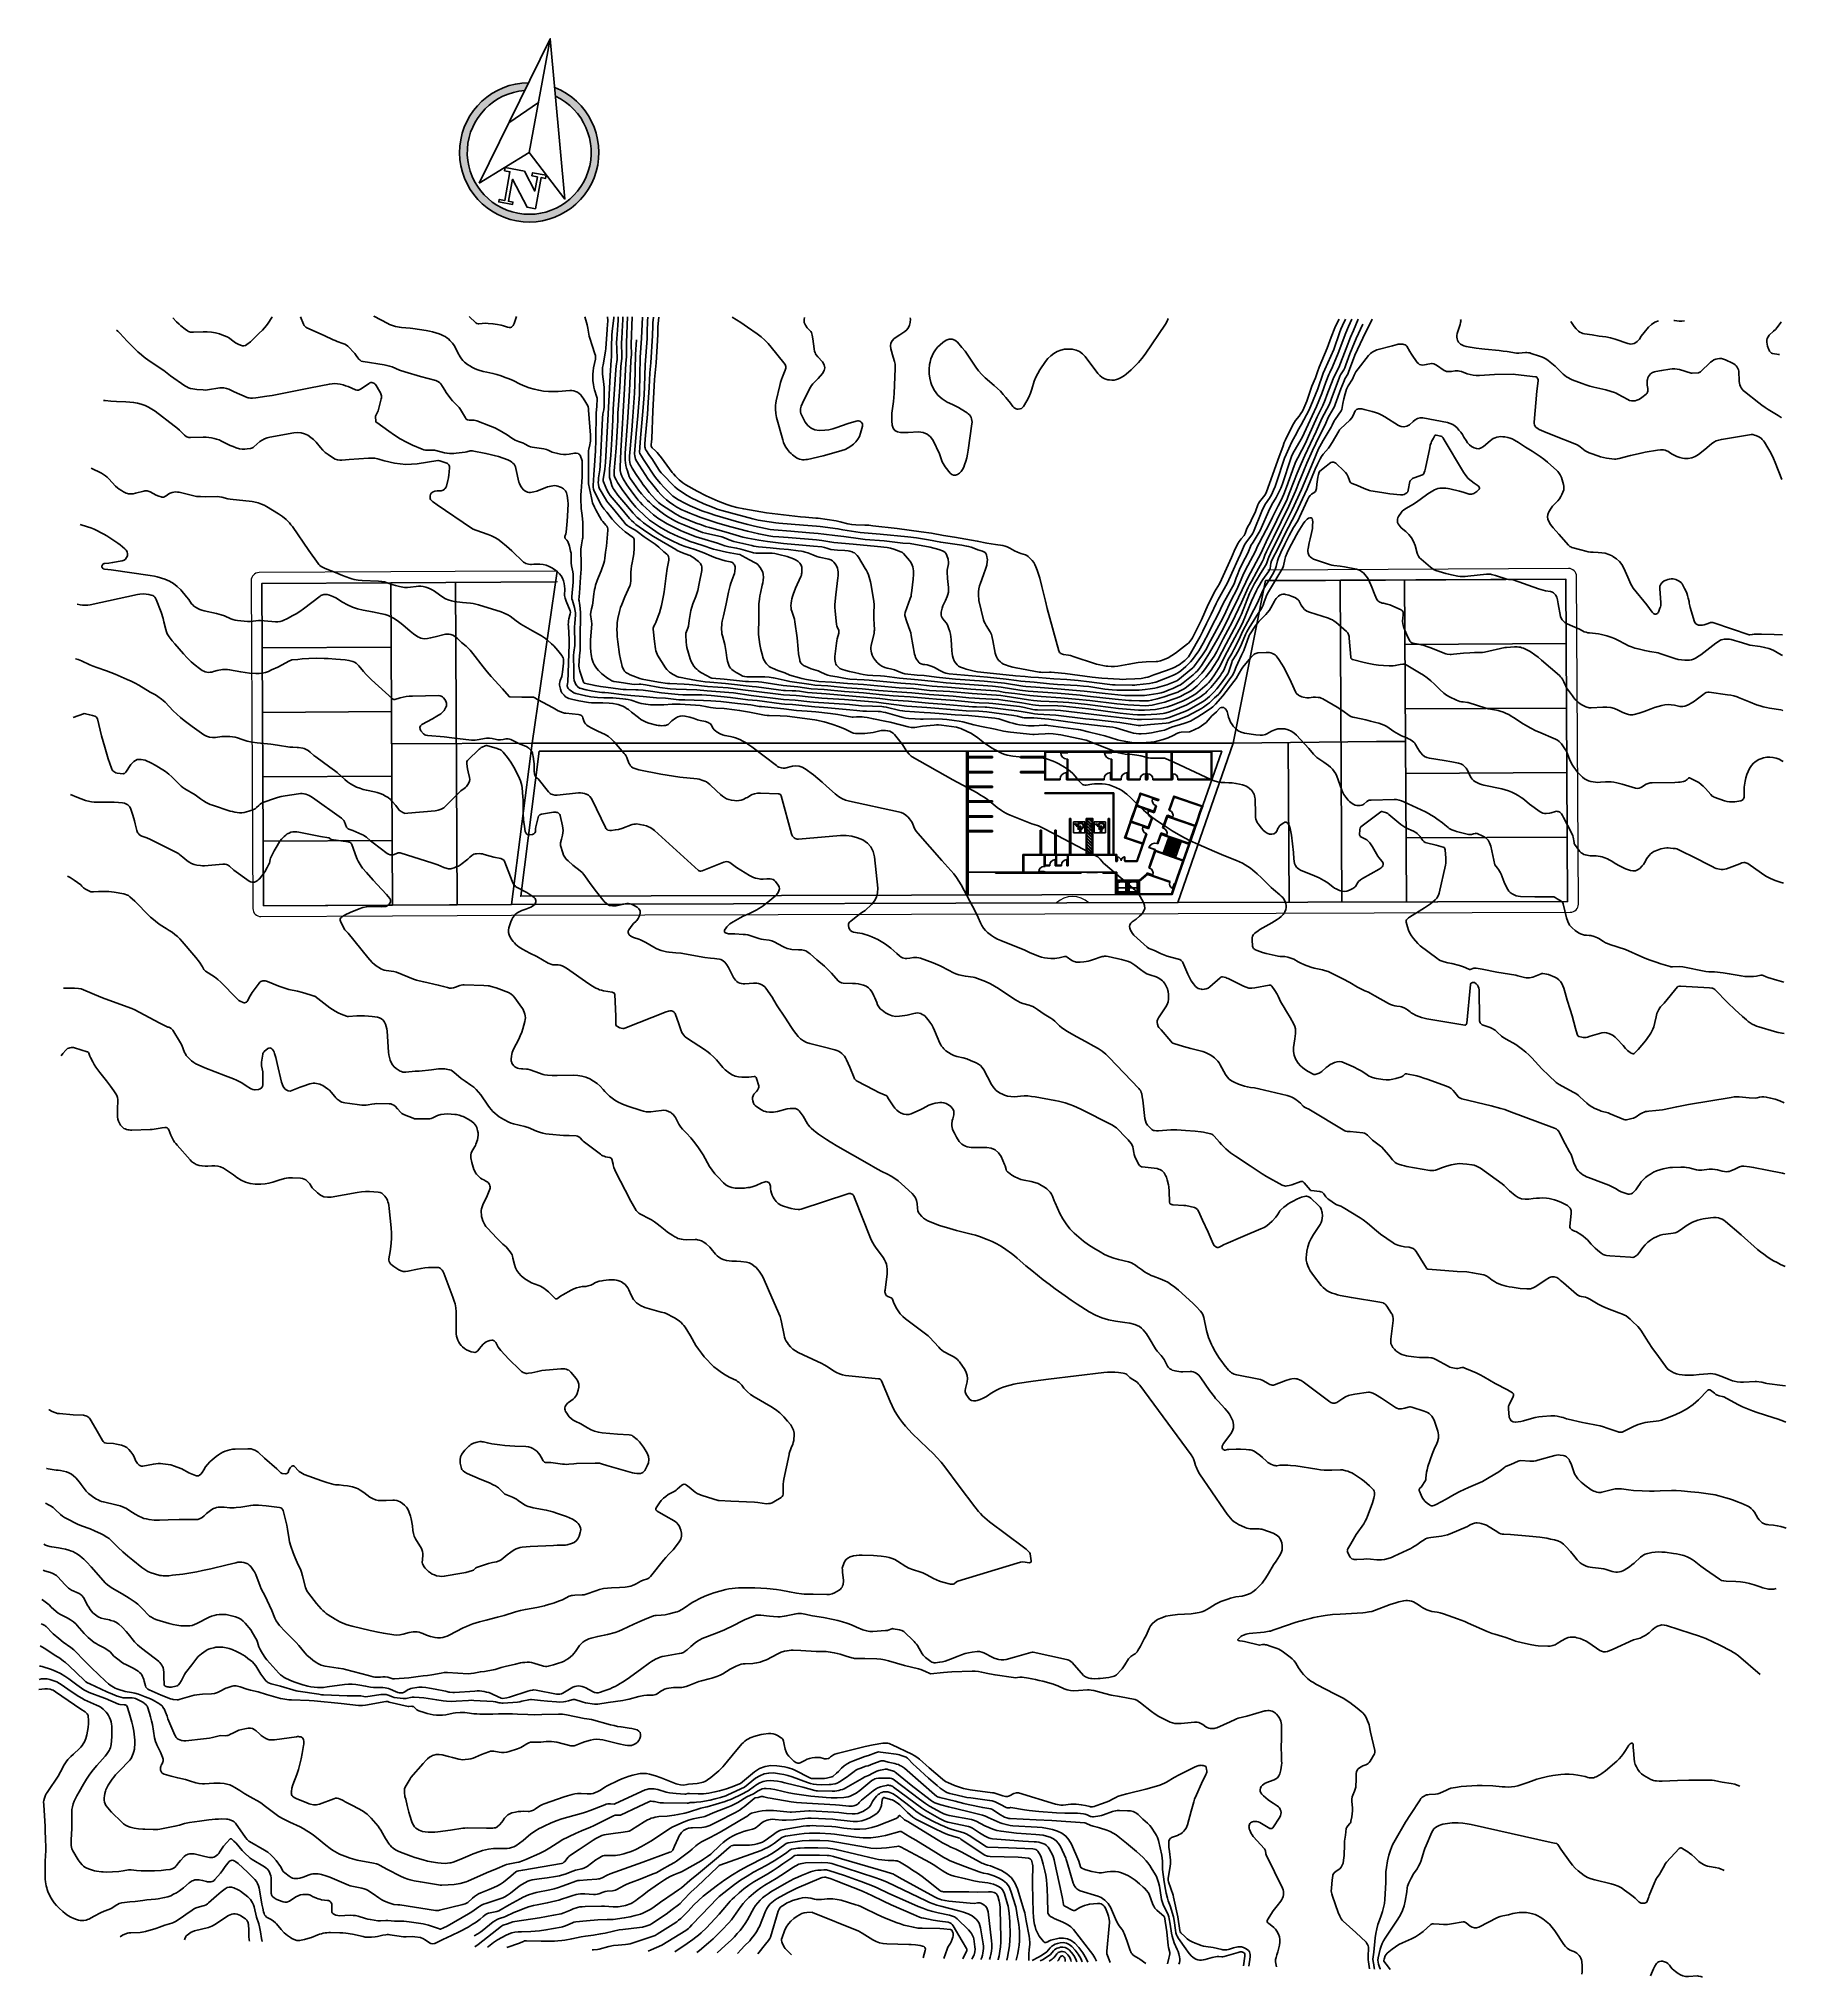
# Model space of a CAD drawing. Header units: centimetres. Extents: x 0 to 1311401, y -389375 to 85618.
# Drawn here: x 686070 to 718482, y -282174 to -246217 of the extents above; entities that cross this region are included whole.
import ezdxf

# ---------------------------------------------------------------- set-up
doc = ezdxf.new("R2010")
doc.units = ezdxf.units.CM
doc.header["$LTSCALE"] = 4
for name, pattern in [('DASHED2', [9.525, 6.35, -3.175]), ('LTYPE_4', [112.5, 56.25, -56.25]), ('LTYPE_6', [168.75, 112.5, -28.125, 0, -28.125])]:
    doc.linetypes.add(name, pattern=pattern)
for name, color, linetype in [('0.1', 1, 'Continuous'), ('0.2', 2, 'Continuous'), ('0.6', 6, 'Continuous'), ('02-CONT', 2, 'Continuous'), ('04', 254, 'Continuous'), ('08', 8, 'Continuous'), ('CURVAS-INTERMEDIARIAS', 39, 'Continuous'), ('CURVAS-MESTRA', 34, 'Continuous'), ('LIMITE-L', 7, 'Continuous')]:
    doc.layers.add(name, color=color, linetype=linetype)
doc.layers.add('K-ALINHAMENTO', color=10, linetype='Continuous', lineweight=9)
doc.layers.add('P-MEIOFIO', color=171, linetype='Continuous', lineweight=9)
doc.styles.get("Standard").update_dxf_attribs({"font": 'ERASMD.TTF'})
doc.dimstyles.new('ISO-25', dxfattribs={"dimtxt": 2.5, "dimasz": 2.5, "dimexe": 1.25, "dimexo": 0.625, "dimtad": 1, "dimtxsty": 'Standard', "dimcen": 2.5, "dimadec": 0, "dimazin": 0, "dimtfac": 1, "dimtmove": 0, "dimatfit": 3, "dimfxl": 1, "dimarcsym": 0})

# ---------------------------------------------------------------- blocks, each defined once
blk = doc.blocks.new('1_00e-flat-1')
at = {"color": 1}
blk.add_arc((34, -63), 120, 90, 180, dxfattribs=at)
at = {"layer": '02-CONT'}
blk.add_lwpolyline([(34, -63), (30, -63), (30, 57), (34, 57)], close=True, dxfattribs=at)
blk = doc.blocks.new('1_00e-flat-2')
at = {"color": 1}
blk.add_arc((-63, 34), 120, 270, 0, dxfattribs=at)
at = {"layer": '02-CONT'}
blk.add_lwpolyline([(-63, 34), (-63, 30), (57, 30), (57, 34)], close=True, dxfattribs=at)
blk = doc.blocks.new('1_00e-flat-3')
at = {"color": 1}
blk.add_arc((34, -63), 120, 90, 180, dxfattribs=at)
at = {"layer": '02-CONT'}
blk.add_lwpolyline([(34, -63), (30, -63), (30, 57), (34, 57)], close=True, dxfattribs=at)
blk = doc.blocks.new('1_00e-flat-4')
at = {"color": 1}
blk.add_arc((28, -52), 100, 90, 180, dxfattribs=at)
at = {"layer": '02-CONT'}
blk.add_lwpolyline([(28, -52), (25, -52), (25, 48), (28, 48)], close=True, dxfattribs=at)
blk = doc.blocks.new('1_00e-flat-5')
at = {"color": 1}
blk.add_arc((-28, -52), 100, 0, 90, dxfattribs=at)
at = {"layer": '02-CONT'}
blk.add_lwpolyline([(-28, -52), (-25, -52), (-25, 48), (-28, 48)], close=True, dxfattribs=at)
blk = doc.blocks.new('1_00e-flat-6')
at = {"color": 1}
blk.add_arc((-28, -52), 100, 0, 90, dxfattribs=at)
at = {"layer": '02-CONT'}
blk.add_lwpolyline([(-28, -52), (-25, -52), (-25, 48), (-28, 48)], close=True, dxfattribs=at)
blk = doc.blocks.new('1_00e-flat-7')
at = {"color": 1}
blk.add_arc((-59, -10), 100, 340.8741, 70.8741, dxfattribs=at)
at = {"layer": '02-CONT'}
blk.add_lwpolyline([(-59, -10), (-58, -7), (37, -40), (36, -42)], close=True, dxfattribs=at)
blk = doc.blocks.new('1_00e-flat-8')
at = {"color": 1}
blk.add_arc((-59, -10), 100, 340.8741, 70.8741, dxfattribs=at)
at = {"layer": '02-CONT'}
blk.add_lwpolyline([(-59, -10), (-58, -7), (37, -40), (36, -42)], close=True, dxfattribs=at)
blk = doc.blocks.new('90d-flat-1')
at = {"color": 1}
blk.add_arc((26, 80), 90, 160.8741, 250.8741, dxfattribs=at)
at = {"layer": '02-CONT'}
blk.add_lwpolyline([(23, 81), (-7, -4), (-4, -5), (26, 80)], close=True, dxfattribs=at)
blk = doc.blocks.new('1_00e-flat-9')
at = {"color": 1}
blk.add_arc((-59, -10), 100, 340.8741, 70.8741, dxfattribs=at)
at = {"layer": '02-CONT'}
blk.add_lwpolyline([(-59, -10), (-58, -7), (37, -40), (36, -42)], close=True, dxfattribs=at)
blk = doc.blocks.new('1_00e-flat-10')
at = {"color": 1}
blk.add_arc((48, -53), 120, 70.8741, 160.8741, dxfattribs=at)
at = {"layer": '02-CONT'}
blk.add_lwpolyline([(48, -53), (49, -49), (-64, -10), (-65, -13)], close=True, dxfattribs=at)
blk = doc.blocks.new('NORTE-3D-flat-1')
h = blk.add_hatch()
h.set_pattern_fill('ACET-2D-ANSI31', color=1, scale=399.990157, angle=349.5356, style=0)
h.set_pattern_definition([(34.5356, (-504346.4, 57011.4), (-719.9683, 1046.1674), [])])
h.paths.add_polyline_path([(-1316, -2679), (-389, -2107), (0, 0)])
blk.add_hatch(color=1).paths.add_polyline_path([(83, -905), (98, -1067, -7.796187), (-472, -961), (-401, -816, 10.408897)])
at = {"color": 1}
blk.add_line((-389, -2107), (0, 0), dxfattribs=at)
for points in [[(-1316, -2679), (0, 0), (272, -2973), (-389, -2107)], [(-478, -2456), (-836, -2390), (-846, -2448), (-746, -2467), (-844, -3000), (-946, -2981), (-954, -3027), (-699, -3074), (-691, -3028), (-775, -3013), (-700, -2607), (-430, -3124), (-275, -3153), (-168, -2574), (-84, -2589), (-73, -2531), (-328, -2484), (-339, -2542), (-236, -2561), (-285, -2826)]]:
    blk.add_lwpolyline(points, close=True, dxfattribs=at)
for radius, start, end in [(1292, 90.5109, 68.5603), (1149, 94.1542, 64.917)]:
    blk.add_arc((-389, -2107), radius, start, end, dxfattribs=at)
blk = doc.blocks.new('1_00')
for p, q in [((-129, 59), (-129, 109)), ((-129, 109), (-126, 109)), ((-129, 59), (-126, 59)), ((-126, 59), (-126, 109)), ((-29, 109), (-32, 109)), ((-32, 59), (-32, 109)), ((-29, 59), (-32, 59)), ((-29, 59), (-29, 109))]:
    blk.add_line(p, q)
at = {"color": 1}
for centre, start, end in [((-129, 59), 0, 90), ((-29, 59), 90, 180)]:
    blk.add_arc(centre, 50, start, end, dxfattribs=at)
blk = doc.blocks.new('*D140')
at = {"color": 0, "lineweight": -2, "transparency": 16777216}
for p, q in [((705611, -261265), (705611, -261270)), ((705611, -261268), (705621, -261268)), ((705621, -261265), (705621, -261270))]:
    blk.add_line(p, q, dxfattribs=at)
at = {"color": 0, "transparency": 16777216}
for points in [[(705611, -261268), (705611, -261268), (705611, -261268)], [(705621, -261268), (705621, -261268), (705621, -261268)]]:
    blk.add_solid(points, dxfattribs=at)
at = {"layer": 'DEFPOINTS', "color": 0, "transparency": 16777216}
for p in [(705611, -261265), (705621, -261265), (705621, -261268)]:
    blk.add_point(p, dxfattribs=at)
at = {"color": 0, "transparency": 16777216, "insert": (705616, -261268), "char_height": 0.07, "attachment_point": 5}
blk.add_mtext('0,10', dxfattribs=at)

msp = doc.modelspace()

# ---------------------------------------------------------------- linework, layer by layer
at = {"linetype": 'Continuous', "ltscale": 0.1}
for p, q in [((703758.138, -259530.833), (703308.138, -259530.833)), ((703758.138, -259555.54), (703308.138, -259555.54)), ((704279.687, -259530.833), (704729.687, -259530.833)), ((704279.687, -259555.54), (704729.687, -259555.54)), ((703758.138, -259805.54), (703308.138, -259805.54)), ((703758.138, -259830.247), (703308.138, -259830.247)), ((704279.687, -259805.54), (704729.687, -259805.54)), ((704279.687, -259830.247), (704729.687, -259830.247)), ((703758.138, -260080.247), (703308.138, -260080.247)), ((703758.138, -260104.955), (703308.138, -260104.955)), ((703758.138, -260354.955), (703308.138, -260354.955)), ((703758.138, -260379.662), (703308.138, -260379.662)), ((703758.138, -260629.662), (703308.138, -260629.662)), ((703758.138, -260654.369), (703308.138, -260654.369)), ((705190.633, -260681.205), (705190.633, -261348.297)), ((705215.34, -260681.205), (705215.34, -261348.297)), ((705620.636, -260681.205), (705595.929, -260681.205)), ((705904.767, -260681.205), (705904.767, -261348.297)), ((705929.475, -260681.205), (705929.475, -261348.297)), ((703758.138, -260904.369), (703308.138, -260904.369)), ((703758.138, -260929.076), (703308.138, -260929.076)), ((704641.219, -260898.297), (704641.219, -261348.297)), ((704665.926, -260898.297), (704665.926, -261348.297)), ((704915.926, -260898.297), (704915.926, -261348.297)), ((704940.633, -260898.297), (704940.633, -261348.297)), ((705620.636, -260705.912), (705620.636, -261323.59))]:
    msp.add_line(p, q, dxfattribs=at)
at = {"ltscale": 0.1}
for p, q in [((705262.521, -260949.277), (705262.521, -260739.267)), ((705262.521, -260739.267), (705472.531, -260739.267)), ((705262.521, -260949.277), (705472.531, -260949.277)), ((705306.64, -260773.192), (705282.438, -260784.301)), ((705282.438, -260784.301), (705287.829, -260796.046)), ((705302.165, -260789.466), (705287.829, -260796.046)), ((705333.277, -260834.579), (705302.165, -260789.466)), ((705340.063, -260821.656), (705306.64, -260773.192)), ((705383.681, -260834.579), (705333.277, -260834.579)), ((705347.76, -260804.361), (705338.887, -260791.496)), ((705399.836, -260821.656), (705340.063, -260821.656)), ((705383.681, -260865.273), (705344.91, -260865.273)), ((705344.91, -260878.197), (705344.91, -260865.273)), ((705383.681, -260878.197), (705344.91, -260878.197)), ((705383.681, -260865.273), (705383.681, -260834.579)), ((705383.681, -260902.429), (705383.681, -260878.197)), ((705399.836, -260916.84), (705399.836, -260821.656)), ((705407.913, -260876.266), (705407.913, -260862.838)), ((705472.531, -260949.277), (705472.531, -260739.267)), ((705647.576, -260949.277), (705647.576, -260739.267)), ((705647.576, -260739.267), (705857.586, -260739.267)), ((705647.576, -260949.277), (705857.586, -260949.277)), ((705691.695, -260773.192), (705667.493, -260784.301)), ((705667.493, -260784.301), (705672.884, -260796.046)), ((705687.22, -260789.466), (705672.884, -260796.046)), ((705718.332, -260834.579), (705687.22, -260789.466)), ((705725.118, -260821.656), (705691.695, -260773.192)), ((705768.736, -260834.579), (705718.332, -260834.579)), ((705732.815, -260804.361), (705723.942, -260791.496)), ((705784.891, -260821.656), (705725.118, -260821.656)), ((705768.736, -260865.273), (705729.965, -260865.273)), ((705729.965, -260878.197), (705729.965, -260865.273)), ((705768.736, -260878.197), (705729.965, -260878.197)), ((705768.736, -260865.273), (705768.736, -260834.579)), ((705768.736, -260902.429), (705768.736, -260878.197)), ((705784.891, -260916.84), (705784.891, -260821.656)), ((705792.968, -260876.266), (705792.968, -260862.838)), ((705857.586, -260949.277), (705857.586, -260739.267))]:
    msp.add_line(p, q, dxfattribs=at)
for p, q in [((705509.472, -260697.503), (705610.636, -260798.667)), ((705509.472, -260711.645), (705610.636, -260819.891)), ((705509.472, -260754.071), (705610.636, -260855.236)), ((705509.472, -260768.213), (705610.636, -260869.378)), ((705509.472, -260810.64), (705610.636, -260911.804)), ((705509.472, -260824.782), (705610.636, -260925.946)), ((705509.472, -260867.208), (705610.636, -260968.373)), ((705509.472, -260881.351), (705610.636, -260989.596)), ((705509.472, -260923.777), (705610.636, -261024.941)), ((705509.472, -260937.919), (705610.636, -261039.083)), ((705509.472, -260980.345), (705610.636, -261081.51)), ((705509.472, -260994.488), (705610.636, -261095.652)), ((705509.472, -261036.914), (705610.636, -261138.078)), ((705545.601, -260691.205), (705610.636, -260756.241)), ((705559.743, -260691.205), (705610.636, -260742.099)), ((705602.729, -260691.205), (705610.636, -260699.112)), ((705509.472, -261051.056), (705610.636, -261159.302)), ((705509.472, -261093.483), (705610.636, -261194.647)), ((705509.472, -261107.625), (705610.636, -261208.789)), ((705509.472, -261150.051), (705610.636, -261251.215)), ((705509.472, -261164.193), (705610.636, -261265.358)), ((705509.472, -261206.62), (705610.636, -261307.784)), ((705509.472, -261220.762), (705610.636, -261329.007)), ((705509.472, -261263.188), (705577.499, -261338.297)), ((705509.472, -261277.33), (705563.357, -261338.297)), ((705559.472, -261326.838), (705570.93, -261338.297))]:
    msp.add_line(p, q)
at = {"color": 1}
msp.add_lwpolyline([(708824.048, -256270.995), (714393.83, -256240.625), (714426.435, -262220.381), (707203.475, -262240.127)], dxfattribs=at)
for points in [[(703758.138, -259530.833), (703758.138, -259555.54)], [(704279.687, -259530.833), (704279.687, -259555.54)], [(703758.138, -259805.54), (703758.138, -259830.247)], [(704279.687, -259805.54), (704279.687, -259830.247)], [(703758.138, -260080.247), (703758.138, -260104.955)], [(703758.138, -260354.955), (703758.138, -260379.662)], [(703758.138, -260629.662), (703758.138, -260654.369)], [(705215.34, -260681.205), (705190.633, -260681.205)], [(705904.767, -260681.205), (705929.475, -260681.205)], [(703758.138, -260904.369), (703758.138, -260929.076)], [(704641.219, -260898.297), (704665.926, -260898.297)], [(704915.926, -260898.297), (704940.633, -260898.297)], [(705509.472, -260697.503), (705509.472, -260691.205), (705545.601, -260691.205)], [(705509.472, -260754.071), (705509.472, -260711.645)], [(705509.472, -260810.64), (705509.472, -260768.213)], [(705509.472, -260867.208), (705509.472, -260824.782)], [(705509.472, -260923.777), (705509.472, -260881.351)], [(705509.472, -260980.345), (705509.472, -260937.919)], [(705509.472, -261036.914), (705509.472, -260994.488)], [(705559.743, -260691.205), (705602.729, -260691.205)], [(705610.636, -260699.112), (705610.636, -260742.099)], [(705610.636, -260756.241), (705610.636, -260798.667)], [(705610.636, -260819.891), (705610.636, -260855.236)], [(705610.636, -260869.378), (705610.636, -260911.804)], [(705610.636, -260925.946), (705610.636, -260968.373)], [(705610.636, -260989.596), (705610.636, -261024.941)], [(705610.636, -261039.083), (705610.636, -261081.51)], [(705509.472, -261093.483), (705509.472, -261051.056)], [(705509.472, -261150.051), (705509.472, -261107.625)], [(705509.472, -261206.62), (705509.472, -261164.193)], [(705509.472, -261263.188), (705509.472, -261220.762)], [(705563.357, -261338.297), (705509.472, -261338.297), (705509.472, -261277.33)], [(705613.357, -261338.297), (705570.93, -261338.297)], [(705610.636, -261329.007), (705610.636, -261338.297), (705577.499, -261338.297)], [(705610.636, -261329.007), (705610.636, -261338.297), (705577.499, -261338.297)], [(705610.636, -261095.652), (705610.636, -261138.078)], [(705610.636, -261159.302), (705610.636, -261194.647)], [(705610.636, -261208.789), (705610.636, -261251.215)], [(705610.636, -261208.789), (705610.636, -261251.215)], [(705610.636, -261265.358), (705610.636, -261307.784)], [(705610.636, -261265.358), (705610.636, -261307.784)]]:
    msp.add_lwpolyline(points)
msp.add_lwpolyline([(705620.636, -261348.297), (705499.472, -261348.297), (705499.472, -260681.205), (705620.636, -260681.205)], close=True)
at = {"ltscale": 0.1}
for centre, radius, start, end in [((705393.374, -260817.617), 60.424, 283.9230338, 154.3864937), ((705393.374, -260817.617), 47.501, 287.8234225, 163.7957829), ((705385.216, -260916.968), 14.62, 96.025575, 0), ((705778.429, -260817.617), 60.424, 283.9230338, 154.3864937), ((705778.429, -260817.617), 47.501, 287.8234225, 163.7957829), ((705770.271, -260916.968), 14.62, 96.025575, 0)]:
    msp.add_arc(centre, radius, start, end, dxfattribs=at)
at = {"linetype": 'ByBlock', "ltscale": 0.1}
msp.add_point((705620.636, -260681.205), dxfattribs=at)
at = {"layer": '0.1'}
for p, q in [((705064.687, -259434.376), (704824.687, -259434.376)), ((704824.687, -259449.376), (705064.687, -259449.376)), ((705229.687, -259434.376), (705529.687, -259434.376)), ((705229.687, -259449.376), (705529.687, -259449.376)), ((705889.687, -259434.376), (705589.687, -259434.376)), ((705589.687, -259449.376), (705889.687, -259449.376)), ((706224.687, -259434.376), (706024.687, -259434.376)), ((706024.687, -259449.376), (706224.687, -259449.376)), ((706569.687, -259434.376), (706329.687, -259434.376)), ((706329.687, -259449.376), (706569.687, -259449.376)), ((707024.687, -259434.376), (706674.687, -259434.376)), ((706674.687, -259449.376), (707024.687, -259449.376)), ((707814.687, -259579.376), (707814.687, -259819.376)), ((707829.687, -259579.376), (707829.687, -259819.376)), ((704729.687, -260204.376), (704729.687, -260214.376)), ((705999.32, -261348.297), (705999.32, -260214.376)), ((706009.32, -261348.297), (706009.32, -260204.376)), ((706471.756, -260288.061), (706445.544, -260363.646)), ((706485.928, -260292.976), (706459.716, -260368.56)), ((706384.93, -260538.434), (706352.165, -260632.914)), ((706399.102, -260543.348), (706366.337, -260637.829)), ((707552.981, -260710.645), (707605.404, -260559.477)), ((707619.576, -260564.392), (707567.153, -260715.56)), ((706281.722, -260836.046), (706248.957, -260930.526)), ((706295.894, -260840.961), (706263.129, -260935.441)), ((707434.373, -261052.663), (707483.52, -260910.943)), ((707497.692, -260915.858), (707448.545, -261057.578)), ((704874.32, -261348.297), (704794.32, -261348.297)), ((704794.32, -261363.297), (704874.32, -261363.297)), ((705089.32, -261348.297), (705009.32, -261348.297)), ((705009.32, -261363.297), (705089.32, -261363.297)), ((704379.32, -261678.297), (704679.32, -261678.297)), ((704679.32, -261693.297), (704379.32, -261693.297)), ((707186.34, -261767.897), (707251.869, -261578.937)), ((707266.041, -261583.851), (707200.512, -261772.811))]:
    msp.add_line(p, q, dxfattribs=at)
for points in [[(704729.687, -260204.376), (706009.32, -260204.376)], [(704729.687, -260214.376), (705999.32, -260214.376)], [(706223.82, -261822.981), (706071.82, -261822.981)], [(706433.82, -261822.981), (706281.82, -261822.981)]]:
    msp.add_lwpolyline(points, dxfattribs=at)
at = {"layer": '0.2', "linetype": 'DASHED2'}
for p, q in [((705064.687, -259440.376), (704824.687, -259440.376)), ((704824.687, -259443.376), (705064.687, -259443.376)), ((705229.687, -259440.376), (705529.687, -259440.376)), ((705229.687, -259443.376), (705529.687, -259443.376)), ((705889.687, -259440.376), (705589.687, -259440.376)), ((705589.687, -259443.376), (705889.687, -259443.376)), ((706224.687, -259440.376), (706024.687, -259440.376)), ((706024.687, -259443.376), (706224.687, -259443.376)), ((706569.687, -259440.376), (706329.687, -259440.376)), ((706329.687, -259443.376), (706569.687, -259443.376)), ((707024.687, -259440.376), (706674.687, -259440.376)), ((706674.687, -259443.376), (707024.687, -259443.376)), ((706477.424, -260290.027), (706451.213, -260365.611)), ((706480.259, -260291.01), (706454.047, -260366.594)), ((706390.599, -260540.4), (706357.834, -260634.88)), ((706393.433, -260541.383), (706360.668, -260635.863)), ((706287.39, -260838.012), (706254.626, -260932.492)), ((706290.225, -260838.995), (706257.46, -260933.475)), ((704874.32, -261354.297), (704794.32, -261354.297)), ((704794.32, -261357.297), (704874.32, -261357.297)), ((705089.32, -261354.297), (705009.32, -261354.297)), ((705009.32, -261357.297), (705089.32, -261357.297)), ((704379.32, -261684.297), (704679.32, -261684.297)), ((704679.32, -261687.297), (704379.32, -261687.297))]:
    msp.add_line(p, q, dxfattribs=at)
at = {"layer": '0.2'}
for p, q in [((707820.687, -259579.376), (707820.687, -259819.376)), ((707823.687, -259579.376), (707823.687, -259819.376)), ((707558.65, -260712.611), (707611.073, -260561.443)), ((707613.907, -260562.426), (707561.484, -260713.594)), ((707440.042, -261054.629), (707489.189, -260912.909)), ((707492.023, -260913.892), (707442.877, -261055.612)), ((703816.229, -261673.297), (703308.138, -261673.297)), ((703816.229, -261678.297), (703308.138, -261678.297)), ((703816.229, -261678.297), (703816.229, -261673.297)), ((707192.009, -261769.863), (707257.537, -261580.902)), ((707260.372, -261581.885), (707194.843, -261770.846))]:
    msp.add_line(p, q, dxfattribs=at)
for points in [[(705406.82, -261678.297), (705506.82, -261678.297), (705506.82, -261673.297), (705406.82, -261673.297)], [(705506.82, -261683.297), (705606.82, -261683.297), (705606.82, -261678.297), (705506.82, -261678.297)], [(705606.82, -261683.297), (705706.82, -261683.297), (705706.82, -261678.297), (705606.82, -261678.297)], [(705706.82, -261678.297), (705806.82, -261678.297), (705806.82, -261673.297), (705706.82, -261673.297)]]:
    msp.add_lwpolyline(points, close=True, dxfattribs=at)
at = {"layer": '0.6'}
for p, q in [((703278.138, -262100.857), (703278.138, -259434.376)), ((703308.138, -262100.857), (703308.138, -259434.376)), ((704824.687, -259449.376), (704824.687, -259434.376)), ((705064.687, -259449.376), (705064.687, -259434.376)), ((705159.687, -259459.371), (705144.687, -259459.371)), ((705159.687, -259579.371), (705144.687, -259579.371)), ((705229.687, -259449.376), (705229.687, -259434.376)), ((705529.687, -259449.376), (705529.687, -259434.376)), ((705589.687, -259449.376), (705589.687, -259434.376)), ((705889.687, -259449.376), (705889.687, -259434.376)), ((705974.687, -259459.376), (705959.687, -259459.376)), ((705974.687, -259579.376), (705959.687, -259579.376)), ((706024.687, -259449.376), (706024.687, -259434.376)), ((706224.687, -259449.376), (706224.687, -259434.376)), ((706329.687, -259449.376), (706329.687, -259434.376)), ((706569.687, -259449.376), (706569.687, -259434.376)), ((706674.687, -259449.376), (706674.687, -259434.376)), ((707024.687, -259449.376), (707024.687, -259434.376)), ((707829.687, -259579.376), (707814.687, -259579.376)), ((705014.687, -259949.376), (705014.687, -259964.376)), ((705134.687, -259949.376), (705134.687, -259964.376)), ((705829.687, -259949.376), (705829.687, -259964.376)), ((705949.687, -259949.376), (705949.687, -259964.376)), ((706144.687, -259949.376), (706144.687, -259964.376)), ((706264.687, -259949.376), (706264.687, -259964.376)), ((706499.687, -259949.376), (706499.687, -259964.376)), ((706599.687, -259949.376), (706599.687, -259964.376)), ((706634.687, -259949.376), (706634.687, -259964.376)), ((706734.687, -259949.376), (706734.687, -259964.376)), ((707099.687, -259949.376), (707099.687, -259964.376)), ((707199.687, -259949.376), (707199.687, -259964.376)), ((707829.687, -259819.376), (707814.687, -259819.376)), ((706485.928, -260292.976), (706471.756, -260288.061)), ((706366.337, -260637.829), (706352.165, -260632.914)), ((706399.102, -260543.348), (706384.93, -260538.434)), ((706459.716, -260368.56), (706445.544, -260363.646)), ((706712.334, -260662.557), (706726.506, -260667.472)), ((706745.098, -260568.077), (706759.27, -260572.992)), ((706789.33, -260440.529), (706803.502, -260445.444)), ((706822.095, -260346.049), (706836.267, -260350.964)), ((707011.662, -260623.473), (706997.49, -260618.559)), ((707044.426, -260528.993), (707030.254, -260524.079)), ((707605.404, -260559.477), (707619.576, -260564.392)), ((706263.129, -260935.441), (706248.957, -260930.526)), ((706295.894, -260840.961), (706281.722, -260836.046)), ((706609.126, -260960.17), (706623.298, -260965.084)), ((706641.89, -260865.69), (706656.062, -260870.604)), ((706897.314, -260953.209), (706883.142, -260948.294)), ((706930.078, -260858.729), (706915.906, -260853.814)), ((706927.635, -261323.588), (707030.843, -261025.976)), ((707010.04, -261177.525), (707059.187, -261035.805)), ((707483.52, -260910.943), (707497.692, -260915.858)), ((707552.981, -260710.645), (707567.153, -260715.56)), ((704794.32, -261363.297), (704794.32, -261348.297)), ((704874.32, -261363.297), (704874.32, -261348.297)), ((705009.32, -261363.297), (705009.32, -261348.297)), ((705089.32, -261363.297), (705089.32, -261348.297)), ((706775.013, -261260.098), (706789.185, -261265.012)), ((706814.33, -261146.721), (706828.502, -261151.636)), ((706955.979, -261333.417), (707005.126, -261191.697)), ((706976.782, -261181.868), (707203.534, -261260.502)), ((706981.696, -261167.696), (707208.449, -261246.33)), ((706984.323, -261343.247), (707033.47, -261201.526)), ((707012.667, -261353.076), (707061.814, -261211.356)), ((707038.384, -261187.354), (707087.531, -261045.634)), ((707041.011, -261362.905), (707090.158, -261221.185)), ((707066.728, -261197.184), (707115.875, -261055.464)), ((707069.355, -261372.735), (707118.502, -261231.014)), ((707095.072, -261207.013), (707144.219, -261065.293)), ((707097.699, -261382.564), (707146.846, -261240.844)), ((707123.416, -261216.842), (707172.563, -261075.122)), ((707126.043, -261392.393), (707175.19, -261250.673)), ((707151.76, -261226.672), (707200.907, -261084.952)), ((707154.387, -261402.223), (707257.595, -261104.61)), ((707180.105, -261236.501), (707229.251, -261094.781)), ((707434.373, -261052.663), (707448.545, -261057.578)), ((704324.32, -261678.297), (703816.229, -261678.297)), ((703816.229, -261678.297), (703816.229, -261693.297)), ((704324.32, -261693.297), (703816.229, -261693.297)), ((704379.32, -261678.297), (704379.32, -261693.297)), ((704679.32, -261678.297), (704679.32, -261693.297)), ((704719.32, -261568.297), (704734.32, -261568.297)), ((704719.32, -261668.297), (704734.32, -261668.297)), ((704824.32, -261543.297), (704824.32, -261558.297)), ((704924.32, -261543.297), (704924.32, -261558.297)), ((705039.32, -261543.297), (705039.32, -261558.297)), ((705139.32, -261543.297), (705139.32, -261558.297)), ((705406.82, -261678.297), (705406.82, -261693.297)), ((705806.82, -261678.297), (705806.82, -261693.297)), ((706044.32, -261693.297), (706044.32, -261822.981)), ((706064.32, -261478.297), (706049.32, -261478.297)), ((706049.32, -261678.297), (706064.32, -261678.297)), ((706064.32, -261463.297), (706074.32, -261463.297)), ((706064.32, -261478.297), (706074.32, -261478.297)), ((706064.32, -261693.297), (706064.32, -261822.981)), ((706074.32, -261463.297), (706074.32, -261478.297)), ((706214.32, -261463.297), (706434.648, -261463.297)), ((706214.32, -261463.297), (706214.32, -261478.297)), ((706214.32, -261478.297), (706445.322, -261478.297)), ((706484.32, -261822.981), (706617.743, -261713.602)), ((706484.32, -261842.377), (706634.37, -261719.368)), ((706640.106, -261694.897), (706625.934, -261689.982)), ((706672.871, -261600.417), (706658.699, -261595.502)), ((707251.869, -261578.937), (707266.041, -261583.851)), ((707052.542, -261848.508), (707047.628, -261862.68)), ((707137.574, -261877.996), (707132.66, -261892.168)), ((707186.34, -261767.897), (707200.512, -261772.811))]:
    msp.add_line(p, q, dxfattribs=at)
for points in [[(707200.512, -261772.811), (707090.364, -262090.436), (695010.346, -262123.459), (695353.85, -259434.376), (704824.687, -259434.376)], [(704824.687, -259434.376), (704729.687, -259434.376), (704729.687, -259964.376), (705014.687, -259964.376)], [(704824.687, -259449.376), (704744.687, -259449.376), (704744.687, -259949.376), (705014.687, -259949.376)], [(705159.687, -259434.376), (705064.687, -259434.376)], [(705064.687, -259434.376), (705229.687, -259434.376)], [(705144.687, -259459.371), (705144.687, -259449.376), (705064.687, -259449.376)], [(705134.687, -259949.376), (705144.687, -259949.376), (705144.687, -259579.371)], [(705229.687, -259434.376), (705144.687, -259434.376)], [(705144.687, -259449.376), (705144.687, -259459.371)], [(705144.687, -259579.371), (705144.687, -259949.376)], [(705159.687, -259459.371), (705159.687, -259449.376)], [(705229.687, -259449.376), (705159.687, -259449.376), (705159.687, -259459.371)], [(705159.687, -259949.376), (705159.687, -259579.371)], [(705159.687, -259579.371), (705159.687, -259949.376), (705829.687, -259949.376)], [(705589.687, -259434.376), (705529.687, -259434.376)], [(705529.687, -259434.376), (705589.687, -259434.376)], [(705589.687, -259449.376), (705529.687, -259449.376)], [(705974.687, -259434.376), (705889.687, -259434.376)], [(705889.687, -259434.376), (706024.687, -259434.376)], [(705959.687, -259459.376), (705959.687, -259449.376), (705889.687, -259449.376)], [(705949.687, -259949.376), (705959.687, -259949.376), (705959.687, -259579.376)], [(706024.687, -259434.376), (705959.687, -259434.376)], [(705959.687, -259449.376), (705959.687, -259459.376)], [(705959.687, -259579.376), (705959.687, -259949.376)], [(705974.687, -259459.376), (705974.687, -259449.376)], [(706024.687, -259449.376), (705974.687, -259449.376), (705974.687, -259459.376)], [(705974.687, -259949.376), (705974.687, -259579.376)], [(705974.687, -259579.376), (705974.687, -259949.376), (706144.687, -259949.376)], [(706289.687, -259434.376), (706224.687, -259434.376)], [(706224.687, -259434.376), (706329.687, -259434.376)], [(706261.087, -259949.376), (706274.687, -259949.376), (706274.687, -259449.376), (706224.687, -259449.376)], [(706329.687, -259434.376), (706274.687, -259434.376)], [(706274.687, -259449.376), (706274.687, -259949.376)], [(706289.687, -259949.376), (706289.687, -259449.376)], [(706329.687, -259449.376), (706289.687, -259449.376), (706289.687, -259949.376), (706499.687, -259949.376)], [(706624.687, -259434.376), (706569.687, -259434.376)], [(706569.687, -259434.376), (706674.687, -259434.376)], [(706599.687, -259949.376), (706609.687, -259949.376), (706609.687, -259449.376), (706569.687, -259449.376)], [(706674.687, -259434.376), (706609.687, -259434.376)], [(706609.687, -259449.376), (706609.687, -259949.376)], [(706624.687, -259949.376), (706624.687, -259449.376)], [(706674.687, -259449.376), (706624.687, -259449.376), (706624.687, -259949.376), (706634.687, -259949.376)], [(706734.687, -259949.376), (707074.687, -259949.376), (707074.687, -259449.376), (707024.687, -259449.376)], [(707089.687, -259434.376), (707024.687, -259434.376)], [(707024.687, -259434.376), (708011.451, -259434.376), (707619.576, -260564.392)], [(707829.687, -259579.376), (707829.687, -259434.376), (707074.687, -259434.376)], [(707074.687, -259449.376), (707074.687, -259949.376)], [(707089.687, -259949.376), (707089.687, -259449.376)], [(707814.687, -259579.376), (707814.687, -259449.376), (707089.687, -259449.376), (707089.687, -259949.376), (707099.687, -259949.376)], [(705134.687, -259964.376), (705159.687, -259964.376)], [(705144.687, -259964.376), (705829.687, -259964.376)], [(705949.687, -259964.376), (705974.687, -259964.376)], [(705959.687, -259964.376), (706144.687, -259964.376)], [(706264.687, -259964.376), (706289.687, -259964.376)], [(706274.687, -259964.376), (706499.687, -259964.376)], [(706599.687, -259964.376), (706624.687, -259964.376)], [(706609.687, -259964.376), (706634.687, -259964.376)], [(706734.687, -259964.376), (707089.687, -259964.376)], [(707074.687, -259964.376), (707099.687, -259964.376)], [(707199.687, -259964.376), (707829.687, -259964.376), (707829.687, -259819.376)], [(707199.687, -259949.376), (707814.687, -259949.376), (707814.687, -259819.376)], [(706836.267, -260350.964), (706844.458, -260327.344), (706499.605, -260207.753), (706471.756, -260288.061)], [(706822.095, -260346.049), (706825.371, -260336.601), (706508.863, -260226.84), (706485.928, -260292.976)], [(707619.576, -260564.392), (707658.893, -260451.016), (707120.357, -260264.258), (707030.254, -260524.079)], [(707605.404, -260559.477), (707639.807, -260460.273), (707129.614, -260283.345), (707044.426, -260528.993)], [(706352.165, -260632.914), (706314.486, -260741.566)], [(706366.337, -260637.829), (706333.573, -260732.309), (706650.081, -260842.07), (706712.334, -260662.557)], [(706422.609, -260429.782), (706384.93, -260538.434)], [(706745.098, -260568.077), (706748.375, -260558.629), (706431.866, -260448.868), (706399.102, -260543.348)], [(706445.544, -260363.646), (706417.694, -260443.954)], [(706431.866, -260448.868), (706748.375, -260558.629)], [(706459.716, -260368.56), (706436.781, -260434.696), (706753.289, -260544.457), (706789.33, -260440.529)], [(706753.289, -260544.457), (706436.781, -260434.696)], [(706726.506, -260667.472), (706656.062, -260870.604)], [(706659.339, -260861.156), (706726.506, -260667.472)], [(706803.502, -260445.444), (706759.27, -260572.992)], [(706759.27, -260572.992), (706767.461, -260549.372)], [(706762.547, -260563.544), (706803.502, -260445.444)], [(706994.214, -260628.007), (706915.906, -260853.814)], [(707483.52, -260910.943), (707513.663, -260824.021), (707003.471, -260647.093), (706930.078, -260858.729)], [(706997.49, -260618.559), (706989.299, -260642.179)], [(707003.471, -260647.093), (707513.663, -260824.021)], [(707011.662, -260623.473), (707008.386, -260632.921), (707518.578, -260809.849), (707552.981, -260710.645)], [(707518.578, -260809.849), (707008.386, -260632.921)], [(706248.957, -260930.526), (706211.278, -261039.178), (706556.13, -261158.769), (706623.298, -260965.084)], [(706263.129, -260935.441), (706230.365, -261029.921), (706546.873, -261139.682), (706609.126, -260960.17)], [(706319.401, -260727.394), (706281.722, -260836.046)], [(706641.89, -260865.69), (706645.167, -260856.242), (706328.658, -260746.481), (706295.894, -260840.961)], [(706328.658, -260746.481), (706645.167, -260856.242)], [(706650.081, -260842.07), (706333.573, -260732.309)], [(706609.126, -260960.17), (706434.648, -261463.297)], [(706623.298, -260965.084), (706445.322, -261478.297)], [(706656.062, -260870.604), (706664.253, -260846.984)], [(706789.185, -261265.012), (706785.915, -261274.441), (707296.107, -261451.369), (707399.315, -261153.757), (706889.123, -260976.829), (706828.502, -261151.636)], [(706879.866, -260957.742), (706814.33, -261146.721)], [(706883.142, -260948.294), (706874.951, -260971.914)], [(706889.123, -260976.829), (707399.315, -261153.757)], [(706897.314, -260953.209), (706894.038, -260962.657), (707404.23, -261139.585), (707434.373, -261052.663)], [(707404.23, -261139.585), (706894.038, -260962.657)], [(707567.153, -260715.56), (707497.692, -260915.858)], [(707497.692, -260915.858), (707532.75, -260814.764)], [(707527.835, -260828.936), (707567.153, -260715.56)], [(704734.32, -261348.297), (704324.32, -261348.297), (704324.32, -261678.297)], [(704339.32, -261363.297), (704339.32, -261678.297), (704379.32, -261678.297)], [(704719.32, -261568.297), (704719.32, -261363.297), (704339.32, -261363.297)], [(704794.32, -261348.297), (704719.32, -261348.297)], [(704719.32, -261363.297), (704719.32, -261558.297)], [(704794.32, -261363.297), (704734.32, -261363.297), (704734.32, -261543.297), (704824.32, -261543.297)], [(704734.32, -261543.297), (704734.32, -261363.297)], [(704949.32, -261348.297), (704874.32, -261348.297)], [(704924.32, -261543.297), (704934.32, -261543.297), (704934.32, -261363.297), (704874.32, -261363.297)], [(705009.32, -261348.297), (704934.32, -261348.297)], [(704934.32, -261363.297), (704934.32, -261543.297)], [(705009.32, -261363.297), (704949.32, -261363.297), (704949.32, -261543.297), (705039.32, -261543.297)], [(704949.32, -261543.297), (704949.32, -261363.297)], [(705164.32, -261348.297), (705089.32, -261348.297)], [(705139.32, -261543.297), (705149.32, -261543.297), (705149.32, -261363.297), (705089.32, -261363.297)], [(706064.32, -261463.297), (706064.32, -261348.297), (705149.32, -261348.297)], [(705149.32, -261363.297), (705149.32, -261543.297)], [(706049.32, -261478.297), (706049.32, -261363.297), (705164.32, -261363.297), (705164.32, -261558.297)], [(705164.32, -261558.297), (705164.32, -261363.297)], [(706771.736, -261269.546), (706658.699, -261595.502)], [(707251.869, -261578.937), (707291.186, -261465.56), (706780.994, -261288.632), (706672.871, -261600.417)], [(706775.013, -261260.098), (706766.828, -261283.699)], [(707448.545, -261057.578), (707266.041, -261583.851)], [(707305.365, -261470.456), (707418.402, -261144.5)], [(707413.487, -261158.672), (707448.545, -261057.578)], [(704324.32, -261693.297), (704379.32, -261693.297)], [(704679.32, -261678.297), (704719.32, -261678.297)], [(704679.32, -261693.297), (705149.32, -261693.297), (705406.82, -261693.297)], [(704719.32, -261678.297), (704719.32, -261668.297)], [(704734.32, -261558.297), (704824.32, -261558.297)], [(704734.32, -261568.297), (704734.32, -261558.297)], [(704734.32, -261678.297), (704734.32, -261668.297)], [(704734.32, -261678.297), (705164.32, -261678.297)], [(704924.32, -261558.297), (704949.32, -261558.297)], [(704934.32, -261558.297), (705039.32, -261558.297)], [(705139.32, -261558.297), (705164.32, -261558.297)], [(705164.32, -261678.297), (705406.82, -261678.297)], [(705806.82, -261678.297), (706049.32, -261678.297)], [(705806.82, -261693.297), (706044.32, -261693.297)], [(706064.32, -261693.297), (706064.32, -261678.297)], [(706625.934, -261689.982), (706617.743, -261713.602)], [(706634.37, -261719.368), (707047.628, -261862.68)], [(706640.106, -261694.897), (706636.83, -261704.345), (707052.542, -261848.508)], [(707266.041, -261583.851), (707310.273, -261456.303)], [(706071.82, -261822.981), (706044.32, -261822.981), (706044.32, -262092.981), (706274.32, -262092.981)], [(706071.82, -261842.981), (706064.32, -261842.981), (706064.32, -262072.981)], [(706064.32, -262072.981), (706254.32, -262072.981), (706254.32, -261842.981), (706223.82, -261842.981)], [(706274.32, -261822.981), (706223.82, -261822.981)], [(706281.82, -261822.981), (706254.32, -261822.981)], [(706254.32, -262092.981), (706484.32, -262092.981), (706484.32, -261822.981), (706433.82, -261822.981)], [(706254.32, -261842.981), (706254.32, -262072.981)], [(706281.82, -261842.981), (706274.32, -261842.981), (706274.32, -262072.981)], [(706274.32, -262072.981), (706464.32, -262072.981), (706464.32, -261842.981), (706433.82, -261842.981)], [(707142.108, -261895.445), (707079.674, -262075.48), (706484.257, -262077.981)], [(707156.28, -261900.36), (707090.364, -262090.436), (706484.32, -262092.981)], [(707132.66, -261892.168), (707142.108, -261895.445)], [(707137.574, -261877.996), (707147.022, -261881.273), (707186.34, -261767.897)], [(707156.28, -261900.36), (707200.512, -261772.811)]]:
    msp.add_lwpolyline(points, dxfattribs=at)
at = {"layer": '0.6', "lineweight": 9}
msp.add_arc((705245.624, -262570.948, -14.717), 442.639, 47.4882882, 132.824973, dxfattribs=at)
at = {"layer": '04'}
for points in [[(695221.792, -259284.376), (694839.907, -262273.926), (690240.477, -262299.005), (690207.872, -256319.249), (692599.774, -256306.206), (695659.099, -256289.525)], [(692599.774, -256306.206), (692632.38, -262285.963)], [(693828.331, -262279.441), (693798.311, -256299.671)], [(695221.792, -259284.376), (695688.228, -256090.035)], [(708825.021, -256266.123), (714393.83, -256240.625), (714426.435, -262220.381), (707197.21, -262240.144), (708222.232, -259284.376)], [(708825.021, -256266.123), (708222.232, -259284.376), (710881.869, -259249.742), (711420.254, -259249.742)], [(710210.826, -256259.778), (710240.549, -262231.824)], [(711403.904, -256254.315), (711436.513, -262228.555)], [(714400.351, -257436.576), (711410.446, -257452.896)], [(690214.393, -257515.2), (692606.295, -257502.158)], [(692612.816, -258698.109), (690220.914, -258711.151)], [(711416.967, -258648.831), (714406.872, -258632.528)], [(695221.792, -259284.376), (692616.077, -259296.084)], [(709261.95, -262234.5), (709245.777, -259268.503)], [(690227.435, -259907.102), (692619.338, -259894.06)], [(714413.393, -259828.479), (711423.502, -259844.799)], [(711430.023, -261040.733), (714419.914, -261024.43)], [(690233.956, -261103.054), (692625.859, -261090.011)], [(706274.32, -262072.981), (706274.32, -261842.981)]]:
    msp.add_lwpolyline(points, dxfattribs=at)
at = {"layer": '08', "color": 253}
for p, q in [((706069.32, -261959.481), (706064.32, -261959.481)), ((706069.32, -261976.481), (706064.32, -261976.481)), ((706069.32, -261963.481), (706069.32, -261959.481)), ((706069.32, -261963.481), (706069.77, -261963.481)), ((706069.32, -261963.481), (706069.32, -261967.981)), ((706069.32, -261967.981), (706069.32, -261972.481)), ((706069.32, -261972.481), (706069.77, -261972.481)), ((706069.32, -261972.481), (706069.32, -261976.481)), ((706070.137, -261963.83), (706069.77, -261963.481)), ((706070.137, -261972.131), (706069.77, -261972.481)), ((706070.303, -261967.181), (706070.137, -261963.83)), ((706070.303, -261968.78), (706070.137, -261972.131)), ((706070.67, -261967.531), (706070.303, -261967.181)), ((706070.303, -261968.78), (706070.67, -261968.431)), ((706072.27, -261967.531), (706070.67, -261967.531)), ((706072.27, -261968.431), (706070.67, -261968.431)), ((706071.82, -261822.981), (706071.82, -261833.981)), ((706121.82, -261827.981), (706071.82, -261827.981)), ((706071.82, -261842.981), (706071.82, -261827.981)), ((706071.82, -261833.981), (706211.82, -261833.981)), ((706071.82, -261842.981), (706071.82, -261833.981)), ((706071.82, -261835.981), (706119.82, -261835.981)), ((706119.82, -261836.981), (706071.82, -261836.981)), ((706071.82, -261840.481), (706164.82, -261840.481)), ((706164.82, -261841.481), (706071.82, -261841.481)), ((706214.82, -261842.981), (706071.82, -261842.981)), ((706072.02, -261828.181), (706121.62, -261828.181)), ((706072.02, -261833.781), (706072.02, -261828.181)), ((706073.32, -261833.781), (706072.02, -261833.781)), ((706072.27, -261967.531), (706072.62, -261967.181)), ((706072.27, -261968.431), (706072.62, -261968.781)), ((706076.82, -261967.181), (706072.62, -261967.181)), ((706076.82, -261968.781), (706072.62, -261968.781)), ((706072.82, -261952.381), (706072.82, -261960.481)), ((706078.22, -261952.381), (706072.82, -261952.381)), ((706078.82, -261952.981), (706072.82, -261952.981)), ((706072.82, -261960.481), (706078.82, -261960.481)), ((706072.82, -261975.481), (706078.82, -261975.481)), ((706072.82, -261983.581), (706072.82, -261975.481)), ((706078.82, -261982.981), (706072.82, -261982.981)), ((706078.22, -261983.581), (706072.82, -261983.581)), ((706073.32, -261833.981), (706073.32, -261833.781)), ((706214.82, -261845.981), (706074.32, -261845.981)), ((706074.32, -261854.981), (706074.32, -261845.981)), ((706074.32, -261847.481), (706164.82, -261847.481)), ((706164.82, -261848.481), (706074.32, -261848.481)), ((706119.82, -261851.981), (706074.32, -261851.981)), ((706074.32, -261852.981), (706119.82, -261852.981)), ((706211.82, -261854.981), (706074.32, -261854.981)), ((706076.82, -261967.981), (706076.82, -261967.181)), ((706076.82, -261967.981), (706076.82, -261968.781)), ((706078.22, -261946.981), (706078.22, -261952.381)), ((706078.82, -261946.981), (706078.22, -261946.981)), ((706078.22, -261988.981), (706078.22, -261983.581)), ((706078.82, -261988.981), (706078.22, -261988.981)), ((706078.82, -261946.981), (706078.82, -261952.981)), ((706078.82, -261952.981), (706081.32, -261952.981)), ((706078.82, -261960.481), (706081.32, -261960.481)), ((706078.82, -261975.481), (706081.32, -261975.481)), ((706078.82, -261988.981), (706078.82, -261982.981)), ((706078.82, -261982.981), (706081.32, -261982.981)), ((706081.32, -261857.981), (706081.32, -262042.981)), ((706121.62, -261857.981), (706081.32, -261857.981)), ((706081.32, -262042.981), (706237.32, -262042.981)), ((706083.92, -262049.731), (706083.92, -262072.981)), ((706088.92, -262049.731), (706083.92, -262049.731)), ((706084.32, -261859.981), (706121.82, -261859.981)), ((706084.32, -262039.981), (706084.32, -261859.981)), ((706234.32, -262039.981), (706084.32, -262039.981)), ((706088.92, -262053.731), (706088.92, -262049.731)), ((706089.32, -262054.131), (706088.92, -262053.731)), ((706088.92, -262053.731), (706088.92, -262060.231)), ((706089.32, -262059.831), (706088.92, -262060.231)), ((706088.92, -262060.231), (706088.92, -262072.981)), ((706089.32, -262054.131), (706089.32, -262056.781)), ((706090.62, -262056.781), (706089.32, -262056.781)), ((706089.32, -262057.181), (706089.32, -262059.831)), ((706090.62, -262057.181), (706089.32, -262057.181)), ((706090.62, -262056.781), (706090.82, -262056.581)), ((706090.82, -262057.381), (706090.62, -262057.181)), ((706094.32, -262056.581), (706090.82, -262056.581)), ((706094.32, -262057.381), (706090.82, -262057.381)), ((706094.32, -262056.581), (706094.32, -262057.381)), ((706096.32, -262047.981), (706227.32, -262047.981)), ((706096.32, -262065.981), (706096.32, -262047.981)), ((706227.32, -262065.981), (706096.32, -262065.981)), ((706113.386, -262039.981), (706113.386, -262039.981)), ((706119.82, -261834.481), (706119.82, -261838.481)), ((706166.82, -261834.481), (706119.82, -261834.481)), ((706119.82, -261838.481), (706121.32, -261838.481)), ((706119.82, -261850.481), (706121.32, -261850.481)), ((706119.82, -261854.481), (706119.82, -261850.481)), ((706166.82, -261854.481), (706119.82, -261854.481)), ((706120.02, -261834.681), (706166.62, -261834.681)), ((706120.02, -261838.281), (706120.02, -261834.681)), ((706121.32, -261838.281), (706120.02, -261838.281)), ((706120.02, -261850.681), (706120.02, -261854.281)), ((706121.32, -261850.681), (706120.02, -261850.681)), ((706120.02, -261854.281), (706166.62, -261854.281)), ((706120.32, -261833.781), (706120.32, -261833.981)), ((706121.62, -261833.781), (706120.32, -261833.781)), ((706120.32, -261854.981), (706120.32, -261855.181)), ((706120.32, -261855.181), (706121.62, -261855.181)), ((706121.32, -261838.481), (706121.32, -261838.281)), ((706121.32, -261850.481), (706121.32, -261850.681)), ((706121.62, -261828.181), (706121.62, -261833.781)), ((706121.62, -261855.181), (706121.62, -261857.981)), ((706121.82, -261833.981), (706121.82, -261827.981)), ((706121.82, -261854.981), (706121.82, -261859.981)), ((706164.82, -261838.981), (706164.82, -261842.981)), ((706213.02, -261838.981), (706164.82, -261838.981)), ((706164.82, -261849.981), (706164.82, -261845.981)), ((706213.02, -261849.981), (706164.82, -261849.981)), ((706165.02, -261839.181), (706212.82, -261839.181)), ((706165.02, -261842.781), (706165.02, -261839.181)), ((706166.32, -261842.781), (706165.02, -261842.781)), ((706165.02, -261846.181), (706165.02, -261849.781)), ((706166.32, -261846.181), (706165.02, -261846.181)), ((706165.02, -261849.781), (706212.82, -261849.781)), ((706165.32, -261838.281), (706166.62, -261838.281)), ((706165.32, -261838.481), (706165.32, -261838.281)), ((706166.82, -261838.481), (706165.32, -261838.481)), ((706165.32, -261850.481), (706165.32, -261850.681)), ((706166.82, -261850.481), (706165.32, -261850.481)), ((706165.32, -261850.681), (706166.62, -261850.681)), ((706166.32, -261842.981), (706166.32, -261842.781)), ((706166.32, -261845.981), (706166.32, -261846.181)), ((706166.62, -261838.281), (706166.62, -261834.681)), ((706166.62, -261850.681), (706166.62, -261854.281)), ((706166.82, -261834.481), (706166.82, -261838.481)), ((706166.82, -261854.481), (706166.82, -261850.481)), ((706211.52, -261842.781), (706211.52, -261842.981)), ((706212.82, -261842.781), (706211.52, -261842.781)), ((706211.52, -261846.181), (706211.52, -261845.981)), ((706212.82, -261846.181), (706211.52, -261846.181)), ((706211.82, -261827.981), (706223.82, -261827.981)), ((706211.82, -261827.981), (706211.82, -261838.481)), ((706211.82, -261838.481), (706213.32, -261838.481)), ((706211.82, -261850.481), (706211.82, -261854.981)), ((706211.82, -261850.481), (706213.32, -261850.481)), ((706211.82, -261854.981), (706211.82, -261859.981)), ((706234.32, -261859.981), (706211.82, -261859.981)), ((706223.62, -261828.181), (706212.02, -261828.181)), ((706212.02, -261838.281), (706212.02, -261828.181)), ((706213.52, -261838.281), (706212.02, -261838.281)), ((706212.02, -261850.681), (706212.02, -261854.981)), ((706213.52, -261850.681), (706212.02, -261850.681)), ((706212.02, -261857.981), (706212.02, -261854.981)), ((706237.32, -261857.981), (706212.02, -261857.981)), ((706212.82, -261839.181), (706212.82, -261842.781)), ((706212.82, -261849.781), (706212.82, -261846.181)), ((706213.02, -261842.981), (706213.02, -261838.981)), ((706213.02, -261845.981), (706213.02, -261849.981)), ((706213.32, -261838.481), (706213.32, -261842.981)), ((706213.32, -261850.481), (706213.32, -261845.981)), ((706213.52, -261842.781), (706213.52, -261838.281)), ((706214.82, -261842.781), (706213.52, -261842.781)), ((706213.52, -261846.181), (706213.52, -261850.681)), ((706214.82, -261846.181), (706213.52, -261846.181)), ((706214.82, -261842.981), (706214.82, -261842.781)), ((706223.82, -261842.981), (706214.82, -261842.981)), ((706214.82, -261845.981), (706214.82, -261846.181)), ((706222.32, -261833.781), (706223.62, -261833.781)), ((706222.32, -261833.981), (706222.32, -261833.781)), ((706223.82, -261833.981), (706222.32, -261833.981)), ((706223.62, -261833.781), (706223.62, -261828.181)), ((706223.82, -261822.981), (706223.82, -261833.981)), ((706223.82, -261827.981), (706223.82, -261842.981)), ((706223.82, -261833.981), (706223.82, -261842.981)), ((706227.32, -262047.981), (706227.32, -262065.981)), ((706229.32, -262056.581), (706232.82, -262056.581)), ((706229.32, -262057.381), (706229.32, -262056.581)), ((706229.32, -262057.381), (706232.82, -262057.381)), ((706232.82, -262056.581), (706233.02, -262056.781)), ((706233.02, -262057.181), (706232.82, -262057.381)), ((706233.02, -262056.781), (706234.32, -262056.781)), ((706233.02, -262057.181), (706234.32, -262057.181)), ((706234.32, -261859.981), (706234.32, -262039.981)), ((706234.32, -262054.131), (706234.72, -262053.731)), ((706234.32, -262056.781), (706234.32, -262054.131)), ((706234.32, -262059.831), (706234.32, -262057.181)), ((706234.32, -262059.831), (706234.72, -262060.231)), ((706234.72, -262049.731), (706239.72, -262049.731)), ((706234.72, -262053.731), (706234.72, -262049.731)), ((706234.72, -262060.231), (706234.72, -262053.731)), ((706234.72, -262060.231), (706234.72, -262072.981)), ((706237.32, -262042.981), (706237.32, -261857.981)), ((706239.82, -261952.981), (706237.32, -261952.981)), ((706239.82, -261960.481), (706237.32, -261960.481)), ((706239.82, -261975.481), (706237.32, -261975.481)), ((706239.82, -261982.981), (706237.32, -261982.981)), ((706239.72, -262049.731), (706239.72, -262072.981)), ((706239.82, -261946.981), (706240.42, -261946.981)), ((706239.82, -261946.981), (706239.82, -261952.981)), ((706239.82, -261952.981), (706245.82, -261952.981)), ((706245.82, -261960.481), (706239.82, -261960.481)), ((706245.82, -261975.481), (706239.82, -261975.481)), ((706239.82, -261982.981), (706245.82, -261982.981)), ((706239.82, -261988.981), (706239.82, -261982.981)), ((706239.82, -261988.981), (706240.42, -261988.981)), ((706240.42, -261946.981), (706240.42, -261952.381)), ((706240.42, -261952.381), (706245.82, -261952.381)), ((706240.42, -261983.581), (706245.82, -261983.581)), ((706240.42, -261988.981), (706240.42, -261983.581)), ((706241.82, -261967.181), (706246.02, -261967.181)), ((706241.82, -261967.981), (706241.82, -261967.181)), ((706241.82, -261967.981), (706241.82, -261968.781)), ((706241.82, -261968.781), (706246.02, -261968.781)), ((706245.82, -261952.381), (706245.82, -261960.481)), ((706245.82, -261983.581), (706245.82, -261975.481)), ((706246.37, -261967.531), (706246.02, -261967.181)), ((706246.37, -261968.431), (706246.02, -261968.781)), ((706246.37, -261967.531), (706247.97, -261967.531)), ((706246.37, -261968.431), (706247.97, -261968.431)), ((706248.337, -261967.181), (706247.97, -261967.531)), ((706247.97, -261968.431), (706248.337, -261968.78)), ((706248.337, -261967.181), (706248.503, -261963.83)), ((706248.337, -261968.78), (706248.503, -261972.131)), ((706248.503, -261963.83), (706248.87, -261963.481)), ((706248.503, -261972.131), (706248.87, -261972.481)), ((706249.32, -261963.481), (706248.87, -261963.481)), ((706249.32, -261972.481), (706248.87, -261972.481)), ((706249.32, -261959.481), (706254.32, -261959.481)), ((706249.32, -261963.481), (706249.32, -261959.481)), ((706249.32, -261967.981), (706249.32, -261963.481)), ((706249.32, -261972.481), (706249.32, -261967.981)), ((706249.32, -261972.481), (706249.32, -261976.481)), ((706249.32, -261976.481), (706254.32, -261976.481)), ((706279.32, -261959.481), (706274.32, -261959.481)), ((706279.32, -261976.481), (706274.32, -261976.481)), ((706279.32, -261963.481), (706279.32, -261959.481)), ((706279.32, -261963.481), (706279.77, -261963.481)), ((706279.32, -261963.481), (706279.32, -261967.981)), ((706279.32, -261967.981), (706279.32, -261972.481)), ((706279.32, -261972.481), (706279.77, -261972.481)), ((706279.32, -261972.481), (706279.32, -261976.481)), ((706280.137, -261963.83), (706279.77, -261963.481)), ((706280.137, -261972.131), (706279.77, -261972.481)), ((706280.303, -261967.181), (706280.137, -261963.83)), ((706280.303, -261968.78), (706280.137, -261972.131)), ((706280.67, -261967.531), (706280.303, -261967.181)), ((706280.303, -261968.78), (706280.67, -261968.431)), ((706282.27, -261967.531), (706280.67, -261967.531)), ((706282.27, -261968.431), (706280.67, -261968.431)), ((706281.82, -261822.981), (706281.82, -261833.981)), ((706331.82, -261827.981), (706281.82, -261827.981)), ((706281.82, -261842.981), (706281.82, -261827.981)), ((706281.82, -261833.981), (706421.82, -261833.981)), ((706281.82, -261842.981), (706281.82, -261833.981)), ((706281.82, -261835.981), (706329.82, -261835.981)), ((706329.82, -261836.981), (706281.82, -261836.981)), ((706281.82, -261840.481), (706374.82, -261840.481)), ((706374.82, -261841.481), (706281.82, -261841.481)), ((706424.82, -261842.981), (706281.82, -261842.981)), ((706282.02, -261828.181), (706331.62, -261828.181)), ((706282.02, -261833.781), (706282.02, -261828.181)), ((706283.32, -261833.781), (706282.02, -261833.781)), ((706282.27, -261967.531), (706282.62, -261967.181)), ((706282.27, -261968.431), (706282.62, -261968.781)), ((706286.82, -261967.181), (706282.62, -261967.181)), ((706286.82, -261968.781), (706282.62, -261968.781)), ((706282.82, -261952.381), (706282.82, -261960.481)), ((706288.22, -261952.381), (706282.82, -261952.381)), ((706288.82, -261952.981), (706282.82, -261952.981)), ((706282.82, -261960.481), (706288.82, -261960.481)), ((706282.82, -261975.481), (706288.82, -261975.481)), ((706282.82, -261983.581), (706282.82, -261975.481)), ((706288.82, -261982.981), (706282.82, -261982.981)), ((706288.22, -261983.581), (706282.82, -261983.581)), ((706283.32, -261833.981), (706283.32, -261833.781)), ((706424.82, -261845.981), (706284.32, -261845.981)), ((706284.32, -261854.981), (706284.32, -261845.981)), ((706284.32, -261847.481), (706374.82, -261847.481)), ((706374.82, -261848.481), (706284.32, -261848.481)), ((706329.82, -261851.981), (706284.32, -261851.981)), ((706284.32, -261852.981), (706329.82, -261852.981)), ((706421.82, -261854.981), (706284.32, -261854.981)), ((706286.82, -261967.981), (706286.82, -261967.181)), ((706286.82, -261967.981), (706286.82, -261968.781)), ((706288.22, -261946.981), (706288.22, -261952.381)), ((706288.82, -261946.981), (706288.22, -261946.981)), ((706288.22, -261988.981), (706288.22, -261983.581)), ((706288.82, -261988.981), (706288.22, -261988.981)), ((706288.82, -261946.981), (706288.82, -261952.981)), ((706288.82, -261952.981), (706291.32, -261952.981)), ((706288.82, -261960.481), (706291.32, -261960.481)), ((706288.82, -261975.481), (706291.32, -261975.481)), ((706288.82, -261988.981), (706288.82, -261982.981)), ((706288.82, -261982.981), (706291.32, -261982.981)), ((706291.32, -261857.981), (706291.32, -262042.981)), ((706331.62, -261857.981), (706291.32, -261857.981)), ((706291.32, -262042.981), (706447.32, -262042.981)), ((706293.92, -262049.731), (706293.92, -262072.981)), ((706298.92, -262049.731), (706293.92, -262049.731)), ((706294.32, -261859.981), (706331.82, -261859.981)), ((706294.32, -262039.981), (706294.32, -261859.981)), ((706444.32, -262039.981), (706294.32, -262039.981)), ((706298.92, -262053.731), (706298.92, -262049.731)), ((706299.32, -262054.131), (706298.92, -262053.731)), ((706298.92, -262053.731), (706298.92, -262060.231)), ((706299.32, -262059.831), (706298.92, -262060.231)), ((706298.92, -262060.231), (706298.92, -262072.981)), ((706299.32, -262054.131), (706299.32, -262056.781)), ((706300.62, -262056.781), (706299.32, -262056.781)), ((706299.32, -262057.181), (706299.32, -262059.831)), ((706300.62, -262057.181), (706299.32, -262057.181)), ((706300.62, -262056.781), (706300.82, -262056.581)), ((706300.82, -262057.381), (706300.62, -262057.181)), ((706304.32, -262056.581), (706300.82, -262056.581)), ((706304.32, -262057.381), (706300.82, -262057.381)), ((706304.32, -262056.581), (706304.32, -262057.381)), ((706306.32, -262047.981), (706437.32, -262047.981)), ((706306.32, -262065.981), (706306.32, -262047.981)), ((706437.32, -262065.981), (706306.32, -262065.981)), ((706323.386, -262039.981), (706323.386, -262039.981)), ((706329.82, -261834.481), (706329.82, -261838.481)), ((706376.82, -261834.481), (706329.82, -261834.481)), ((706329.82, -261838.481), (706331.32, -261838.481)), ((706329.82, -261850.481), (706331.32, -261850.481)), ((706329.82, -261854.481), (706329.82, -261850.481)), ((706376.82, -261854.481), (706329.82, -261854.481)), ((706330.02, -261834.681), (706376.62, -261834.681)), ((706330.02, -261838.281), (706330.02, -261834.681)), ((706331.32, -261838.281), (706330.02, -261838.281)), ((706330.02, -261850.681), (706330.02, -261854.281)), ((706331.32, -261850.681), (706330.02, -261850.681)), ((706330.02, -261854.281), (706376.62, -261854.281)), ((706330.32, -261833.781), (706330.32, -261833.981)), ((706331.62, -261833.781), (706330.32, -261833.781)), ((706330.32, -261854.981), (706330.32, -261855.181)), ((706330.32, -261855.181), (706331.62, -261855.181)), ((706331.32, -261838.481), (706331.32, -261838.281)), ((706331.32, -261850.481), (706331.32, -261850.681)), ((706331.62, -261828.181), (706331.62, -261833.781)), ((706331.62, -261855.181), (706331.62, -261857.981)), ((706331.82, -261833.981), (706331.82, -261827.981)), ((706331.82, -261854.981), (706331.82, -261859.981)), ((706374.82, -261838.981), (706374.82, -261842.981)), ((706423.02, -261838.981), (706374.82, -261838.981)), ((706374.82, -261849.981), (706374.82, -261845.981)), ((706423.02, -261849.981), (706374.82, -261849.981)), ((706375.02, -261839.181), (706422.82, -261839.181)), ((706375.02, -261842.781), (706375.02, -261839.181)), ((706376.32, -261842.781), (706375.02, -261842.781)), ((706375.02, -261846.181), (706375.02, -261849.781)), ((706376.32, -261846.181), (706375.02, -261846.181)), ((706375.02, -261849.781), (706422.82, -261849.781)), ((706375.32, -261838.281), (706376.62, -261838.281)), ((706375.32, -261838.481), (706375.32, -261838.281)), ((706376.82, -261838.481), (706375.32, -261838.481)), ((706375.32, -261850.481), (706375.32, -261850.681)), ((706376.82, -261850.481), (706375.32, -261850.481)), ((706375.32, -261850.681), (706376.62, -261850.681)), ((706376.32, -261842.981), (706376.32, -261842.781)), ((706376.32, -261845.981), (706376.32, -261846.181)), ((706376.62, -261838.281), (706376.62, -261834.681)), ((706376.62, -261850.681), (706376.62, -261854.281)), ((706376.82, -261834.481), (706376.82, -261838.481)), ((706376.82, -261854.481), (706376.82, -261850.481)), ((706421.52, -261842.781), (706421.52, -261842.981)), ((706422.82, -261842.781), (706421.52, -261842.781)), ((706421.52, -261846.181), (706421.52, -261845.981)), ((706422.82, -261846.181), (706421.52, -261846.181)), ((706421.82, -261827.981), (706433.82, -261827.981)), ((706421.82, -261827.981), (706421.82, -261838.481)), ((706421.82, -261838.481), (706423.32, -261838.481)), ((706421.82, -261850.481), (706421.82, -261854.981)), ((706421.82, -261850.481), (706423.32, -261850.481)), ((706421.82, -261854.981), (706421.82, -261859.981)), ((706444.32, -261859.981), (706421.82, -261859.981)), ((706433.62, -261828.181), (706422.02, -261828.181)), ((706422.02, -261838.281), (706422.02, -261828.181)), ((706423.52, -261838.281), (706422.02, -261838.281)), ((706422.02, -261850.681), (706422.02, -261854.981)), ((706423.52, -261850.681), (706422.02, -261850.681)), ((706422.02, -261857.981), (706422.02, -261854.981)), ((706447.32, -261857.981), (706422.02, -261857.981)), ((706422.82, -261839.181), (706422.82, -261842.781)), ((706422.82, -261849.781), (706422.82, -261846.181)), ((706423.02, -261842.981), (706423.02, -261838.981)), ((706423.02, -261845.981), (706423.02, -261849.981)), ((706423.32, -261838.481), (706423.32, -261842.981)), ((706423.32, -261850.481), (706423.32, -261845.981)), ((706423.52, -261842.781), (706423.52, -261838.281)), ((706424.82, -261842.781), (706423.52, -261842.781)), ((706423.52, -261846.181), (706423.52, -261850.681)), ((706424.82, -261846.181), (706423.52, -261846.181)), ((706424.82, -261842.981), (706424.82, -261842.781)), ((706433.82, -261842.981), (706424.82, -261842.981)), ((706424.82, -261845.981), (706424.82, -261846.181)), ((706432.32, -261833.781), (706433.62, -261833.781)), ((706432.32, -261833.981), (706432.32, -261833.781)), ((706433.82, -261833.981), (706432.32, -261833.981)), ((706433.62, -261833.781), (706433.62, -261828.181)), ((706433.82, -261822.981), (706433.82, -261833.981)), ((706433.82, -261827.981), (706433.82, -261842.981)), ((706433.82, -261833.981), (706433.82, -261842.981)), ((706437.32, -262047.981), (706437.32, -262065.981)), ((706439.32, -262056.581), (706442.82, -262056.581)), ((706439.32, -262057.381), (706439.32, -262056.581)), ((706439.32, -262057.381), (706442.82, -262057.381)), ((706442.82, -262056.581), (706443.02, -262056.781)), ((706443.02, -262057.181), (706442.82, -262057.381)), ((706443.02, -262056.781), (706444.32, -262056.781)), ((706443.02, -262057.181), (706444.32, -262057.181)), ((706444.32, -261859.981), (706444.32, -262039.981)), ((706444.32, -262054.131), (706444.72, -262053.731)), ((706444.32, -262056.781), (706444.32, -262054.131)), ((706444.32, -262059.831), (706444.32, -262057.181)), ((706444.32, -262059.831), (706444.72, -262060.231)), ((706444.72, -262049.731), (706449.72, -262049.731)), ((706444.72, -262053.731), (706444.72, -262049.731)), ((706444.72, -262060.231), (706444.72, -262053.731)), ((706444.72, -262060.231), (706444.72, -262072.981)), ((706447.32, -262042.981), (706447.32, -261857.981)), ((706449.82, -261952.981), (706447.32, -261952.981)), ((706449.82, -261960.481), (706447.32, -261960.481)), ((706449.82, -261975.481), (706447.32, -261975.481)), ((706449.82, -261982.981), (706447.32, -261982.981)), ((706449.72, -262049.731), (706449.72, -262072.981)), ((706449.82, -261946.981), (706450.42, -261946.981)), ((706449.82, -261946.981), (706449.82, -261952.981)), ((706449.82, -261952.981), (706455.82, -261952.981)), ((706455.82, -261960.481), (706449.82, -261960.481)), ((706455.82, -261975.481), (706449.82, -261975.481)), ((706449.82, -261982.981), (706455.82, -261982.981)), ((706449.82, -261988.981), (706449.82, -261982.981)), ((706449.82, -261988.981), (706450.42, -261988.981)), ((706450.42, -261946.981), (706450.42, -261952.381)), ((706450.42, -261952.381), (706455.82, -261952.381)), ((706450.42, -261983.581), (706455.82, -261983.581)), ((706450.42, -261988.981), (706450.42, -261983.581)), ((706451.82, -261967.181), (706456.02, -261967.181)), ((706451.82, -261967.981), (706451.82, -261967.181)), ((706451.82, -261967.981), (706451.82, -261968.781)), ((706451.82, -261968.781), (706456.02, -261968.781)), ((706455.82, -261952.381), (706455.82, -261960.481)), ((706455.82, -261983.581), (706455.82, -261975.481)), ((706456.37, -261967.531), (706456.02, -261967.181)), ((706456.37, -261968.431), (706456.02, -261968.781)), ((706456.37, -261967.531), (706457.97, -261967.531)), ((706456.37, -261968.431), (706457.97, -261968.431)), ((706458.337, -261967.181), (706457.97, -261967.531)), ((706457.97, -261968.431), (706458.337, -261968.78)), ((706458.337, -261967.181), (706458.503, -261963.83)), ((706458.337, -261968.78), (706458.503, -261972.131)), ((706458.503, -261963.83), (706458.87, -261963.481)), ((706458.503, -261972.131), (706458.87, -261972.481)), ((706459.32, -261963.481), (706458.87, -261963.481)), ((706459.32, -261972.481), (706458.87, -261972.481)), ((706459.32, -261959.481), (706464.32, -261959.481)), ((706459.32, -261963.481), (706459.32, -261959.481)), ((706459.32, -261967.981), (706459.32, -261963.481)), ((706459.32, -261972.481), (706459.32, -261967.981)), ((706459.32, -261972.481), (706459.32, -261976.481)), ((706459.32, -261976.481), (706464.32, -261976.481))]:
    msp.add_line(p, q, dxfattribs=at)
at = {"layer": '08', "color": 253, "linetype": 'LTYPE_6'}
for p, q in [((706254.32, -261967.981), (706065.291, -261967.981)), ((706243.597, -262056.981), (706080.421, -262056.981)), ((706159.32, -261955.189), (706159.32, -261980.419)), ((706159.32, -262068.035), (706159.32, -262045.099)), ((706464.32, -261967.981), (706275.291, -261967.981)), ((706453.597, -262056.981), (706290.421, -262056.981)), ((706369.32, -261955.189), (706369.32, -261980.419)), ((706369.32, -262068.035), (706369.32, -262045.099))]:
    msp.add_line(p, q, dxfattribs=at)
at = {"layer": '08', "color": 253, "linetype": 'LTYPE_4'}
for p, q in [((706072.82, -261953.831), (706078.82, -261953.831)), ((706072.82, -261982.131), (706078.82, -261982.131)), ((706078.82, -261953.831), (706081.32, -261953.831)), ((706078.82, -261982.131), (706081.32, -261982.131)), ((706239.82, -261953.831), (706237.32, -261953.831)), ((706239.82, -261982.131), (706237.32, -261982.131)), ((706245.82, -261953.831), (706239.82, -261953.831)), ((706245.82, -261982.131), (706239.82, -261982.131)), ((706282.82, -261953.831), (706288.82, -261953.831)), ((706282.82, -261982.131), (706288.82, -261982.131)), ((706288.82, -261953.831), (706291.32, -261953.831)), ((706288.82, -261982.131), (706291.32, -261982.131)), ((706449.82, -261953.831), (706447.32, -261953.831)), ((706449.82, -261982.131), (706447.32, -261982.131)), ((706455.82, -261953.831), (706449.82, -261953.831)), ((706455.82, -261982.131), (706449.82, -261982.131))]:
    msp.add_line(p, q, dxfattribs=at)
at = {"layer": 'CURVAS-INTERMEDIARIAS'}
for points, elevation in [([(718445.364, -265957.227), (718365.563, -265919.684), (718278.054, -265888.481), (718190.347, -265865.704), (718110.627, -265848.68), (718069.585, -265843.278), (718028.198, -265844.462), (717986.943, -265850.423), (717943.09, -265861.773), (717913.46, -265865.371), (717797.36, -265858.806), (717611.577, -265844.093), (717574.289, -265842.456), (717518.37, -265845.608), (717462.794, -265853.049), (716672.121, -265986.517), (716452.043, -266028.094), (716184.2, -266082.285), (716122.466, -266092.065), (716060.368, -266099.203), (715932.434, -266108.807), (715903.118, -266112.352), (715874.337, -266117.992), (715846.361, -266126.791), (715818.908, -266137.693), (715791.08, -266151.617), (715766.46, -266165.404), (715696.464, -266212.779), (715672.138, -266226.235), (715646.306, -266236.484), (715619.466, -266244.621), (715519.983, -266267.932), (715493.959, -266269.835), (715468.631, -266263.586), (715217.12, -266157.357), (715176.475, -266142.563), (715051.929, -266106.111), (715011.072, -266092.301), (714932.079, -266057.462), (714877.271, -266029.522), (714828.32, -265999.552), (714784.629, -265962.344), (714722.016, -265902.142), (714656.02, -265841.933), (714626.976, -265817.221), (714596.398, -265794.456), (714564.48, -265773.561), (714531.433, -265754.505), (714270.675, -265613.507), (714234.097, -265590.414), (714217.087, -265577.097), (714078.204, -265448.109), (713951.989, -265323.843), (713765.067, -265120.602), (713709.792, -265066.053), (713651.211, -265015.078), (713590.418, -264966.482), (713464.999, -264873.681), (713287.683, -264775.702), (713228.369, -264737.261), (713201.007, -264714.968), (713122.977, -264642.483), (713081.621, -264609.041), (713059.757, -264594.128), (713037.11, -264580.712), (712988.628, -264559.899), (712857.981, -264515.874), (712841.707, -264507.902), (712827.447, -264497.749), (712816.224, -264484.325), (712807.015, -264468.719), (712800.672, -264450.987), (712795.754, -264432.95), (712791.613, -264395.669), (712784.578, -263860.986), (712780.753, -263828.304), (712770.299, -263797.103), (712753.126, -263769.364), (712729.491, -263746.867), (712698.346, -263724.696), (712687.759, -263721.221), (712676.274, -263720.954), (712664.916, -263722.971), (712647.739, -263728.94), (712638.25, -263734.495), (712630.634, -263741.49), (712625.822, -263750.645), (712622.874, -263761.229), (712556.228, -264474.908), (712552.78, -264489.626), (712545.462, -264502.849), (712534.508, -264511.234), (712520.801, -264512.685), (711816.598, -264393.253), (711765.874, -264382.547), (711715.967, -264369.224), (711667.282, -264351.972), (711619.406, -264332.103), (711551.593, -264299.339), (711527.189, -264284.848), (711504.144, -264268.268), (711457.368, -264230.034), (711436.984, -264215.618), (711392.813, -264192.095), (711345.511, -264175.585), (711321.091, -264170.233), (711262.011, -264162.514), (711220.593, -264155.31), (711180.205, -264144.881), (711141.398, -264129.626), (711103.635, -264111.138), (710854.002, -263969.388), (710767.494, -263917.948), (710733.953, -263902.388), (710664.205, -263876.594), (710589.02, -263841.384), (710529.365, -263809.396), (710384.663, -263723.989), (710258.851, -263654.719), (710095.054, -263570.953), (710045.89, -263547.025), (709983.177, -263519.794), (709918.347, -263498.05), (709883.299, -263488.506), (709726.187, -263454.43), (709664.798, -263435.45), (709546.19, -263393.132), (709465.451, -263359.186), (709426.783, -263338.737), (709346.242, -263291.865), (709312.063, -263275.59), (709276.402, -263262.892), (709239.742, -263252.584), (709182.504, -263240.543), (709146.864, -263238.49), (709093.134, -263240.323), (709057.731, -263235.011), (708836.071, -263181.99), (708769.456, -263164.254), (708669.331, -263131.066), (708639.886, -263118.128), (708626.099, -263109.916), (708612.79, -263100.819), (708601.744, -263090.002), (708592.912, -263077.952), (708587.387, -263064.08), (708584.065, -263048.974), (708573.824, -262930.307), (708576.217, -262894.912), (708584.772, -262862.145), (708602.585, -262833.357), (708626.56, -262807.208), (708687.497, -262762.184), (708719.281, -262741.602), (708942.076, -262612.605), (709036.944, -262556.223), (709078.295, -262529.28), (709116.173, -262497.651), (709148.684, -262463.805), (709167.581, -262438.644), (709182.555, -262410.964), (709199.671, -262367.514), (709207.123, -262330.236), (709208.518, -262293.491), (709200.829, -262257.531), (709187.072, -262222.102), (709154.871, -262166.584), (709136.345, -262141.231), (709115.024, -262118.168), (709091.847, -262096.648), (708973.225, -261997.885), (708928.468, -261957.501), (708746.643, -261780.61), (708668.54, -261706.49), (708628.476, -261670.661), (708587.329, -261636.194), (708544.547, -261603.776), (708493.419, -261567.819), (708444.209, -261537.062), (708393.81, -261508.568), (708341.636, -261483.486), (708288.272, -261460.677), (708048.106, -261365.35), (707875.511, -261292.345), (707578.012, -261163.048), (707413.111, -261085.758), (707251.519, -261002.46), (707094.904, -260910.16), (706941.595, -260811.862), (706821.86, -260730.215), (706732.728, -260665.986), (706645.994, -260598.816), (706562.858, -260527.252), (706482.13, -260452.748), (706323.628, -260299.989), (706248.561, -260230.94), (706209.479, -260198.576), (706168.797, -260168.614), (706125.69, -260142.237), (706050.166, -260103.376), (705987.798, -260077.901), (705924.097, -260057.723), (705858.4, -260045.498), (705791.379, -260038.572), (705704.006, -260036.705), (705652.244, -260038.587), (705600.728, -260043.91), (705497.45, -260060.986), (705473.366, -260061.717), (705450.607, -260058.182), (705429.82, -260048.252), (705410.358, -260034.056), (705357.937, -259977.662), (705291.186, -259896.132), (705247.53, -259847.975), (705200.84, -259803.352), (705149.615, -259764.023), (705095.366, -259728.23), (704988.785, -259667.711), (704938.445, -259642.41), (704886.804, -259619.879), (704780.216, -259579.538), (704727.202, -259564.273), (704700.055, -259559.584), (704672.595, -259556.367), (704617.159, -259552.898), (704372.95, -259546.732), (704253.188, -259539.42), (704134.366, -259522.845), (704031.956, -259504.275), (703969.356, -259488.618), (703925.028, -259469.729), (703811.331, -259408.889), (703743.078, -259369.455), (703676.756, -259327.196), (703613.322, -259280.717), (703489.577, -259182.529), (703425.716, -259138.028), (703358.295, -259099.144), (703288.487, -259064.014), (703170.975, -259011.044), (703131.354, -258996.794), (703090.075, -258987.791), (702816.197, -258950.92), (702757.732, -258945.523), (702718.687, -258944.616), (702679.719, -258947.138), (702464.233, -258970.601), (702317.819, -258989.338), (702283.171, -258991.239), (702248.458, -258989.977), (702197.169, -258981.507), (701862.107, -258896.505), (701765.054, -258874.231), (701552.111, -258833.28), (701437.764, -258809.485), (701380.477, -258800.891), (701342.053, -258797.118), (701278.88, -258793.781), (701236.79, -258794.328), (701175.793, -258798.852), (701156.923, -258798.793), (700957.716, -258762.375), (700891.107, -258751.633), (700757.299, -258733.994), (700482.374, -258704.165), (700325.074, -258689.869), (700122.739, -258675.221), (699892.07, -258648.042), (699476.007, -258605.747), (699431.642, -258600.229), (699274.391, -258573.648), (699031.019, -258545.177), (698723.266, -258512.934), (698537.503, -258498.114), (698397.398, -258489.274), (698054.616, -258481.411), (697943.819, -258476.424), (697696.893, -258450.013), (697525.84, -258443.018), (697281.208, -258416.757), (697052.136, -258396.573), (696927.579, -258384.047), (696637.929, -258349.056), (696569.349, -258345.856), (696515.709, -258341.057), (696349.783, -258317.384), (696224.663, -258292.764), (696107.853, -258265.575), (696096.549, -258260.214), (696064.992, -258233.69), (696049.907, -258218.843), (696036.559, -258202.766), (696025.801, -258184.847), (696016.769, -258165.706), (696002.588, -258117.926), (695997.043, -258072.054), (695991.941, -257941.425), (695987.521, -257657.569), (695991.821, -257597.685), (696010.791, -257470.833), (696014.462, -257428.295), (696014.934, -257385.572), (696007.207, -257178.669), (696007.222, -257122.23), (696009.901, -257065.857), (696023.248, -256903.487), (696024.183, -256863.799), (696021.346, -256834.218), (696008.863, -256768.082), (695996.72, -256726.273), (695967.267, -256637.655), (695959.849, -256605.606), (695957.55, -256583.868), (695957.99, -256562.007), (695980.9, -256298.422), (695983.91, -256223.736), (695979.816, -256149.106), (695974.482, -256102.371), (695965.249, -256047.386), (695953.897, -255992.791), (695946.959, -255937.672), (695944.227, -255799.808), (695942.035, -255759.603), (695935.245, -255719.927), (695913.676, -255626.594), (695903.67, -255593.084), (695889.531, -255561.092), (695880.163, -255544.432), (695861.985, -255518.454), (695835.305, -255487.53), (695831.906, -255481.845), (695827.891, -255469.123), (695828.647, -255449.115), (695844.349, -255400.479), (695849.378, -255371.935), (695872.523, -255164.419), (695879.357, -255071.669), (695888.602, -254841.681), (695886.038, -254781.594), (695873.773, -254687.881), (695859.657, -254641.501), (695838.064, -254600.651), (695805.269, -254568.101), (695765.014, -254541.096), (695730.973, -254525.282), (695700.403, -254514.264), (695669.302, -254506.949), (695637.409, -254505.183), (695604.973, -254507.128), (695572.391, -254513.1), (695540.169, -254520.466), (695508.494, -254529.92), (695307.89, -254605.661), (695250.408, -254623.311), (695191.061, -254633.005), (695162.04, -254632.205), (695134.333, -254627.149), (695108.593, -254615.716), (695084.169, -254600.016), (695063.281, -254582.678), (695029.643, -254548.543), (695003.482, -254508.391), (694984.246, -254464.055), (694977.089, -254441.014), (694921.17, -254185.44), (694912.442, -254157.953), (694900.788, -254132.105), (694884.742, -254108.74), (694865.779, -254087.015), (694843.44, -254068.254), (694819.819, -254051.608), (694794.258, -254038.11), (694767.405, -254026.725), (694596.176, -253968.556), (694519.661, -253945.87), (694442.263, -253926.375), (694364.276, -253909.022), (694109.746, -253858.322), (694091.972, -253857.593), (694074.15, -253859.542), (694010.161, -253877.469), (693981.893, -253882.799), (693811.583, -253906.731), (693769.837, -253910.686), (693728.118, -253912.132), (693686.443, -253909.827), (693644.784, -253905.021), (693594.039, -253896.236), (693530.071, -253881.999), (693407.292, -253848.823), (693366.753, -253846.626), (693303.863, -253850.811), (693272.819, -253850.864), (693242.272, -253847.959), (693212.486, -253840.602), (693183.204, -253830.299), (693004.974, -253752.3), (692889.039, -253697.047), (692775.826, -253637.046), (692666.702, -253569.885), (692560.299, -253497.977), (692338.476, -253337.414), (692331.118, -253330.826), (692323.102, -253318.42), (692319.54, -253304.181), (692314.876, -253237.077), (692315.933, -253219.506), (692325.505, -253194.73), (692354.39, -253143.532), (692362.575, -253120.122), (692422.13, -252896.061), (692425.496, -252877.346), (692426.841, -252858.652), (692425.15, -252839.985), (692421.438, -252821.34), (692408.385, -252785.119), (692390.564, -252751.007), (692326.585, -252646.405), (692314.612, -252630.785), (692300.961, -252617.226), (692284.822, -252606.766), (692267.013, -252598.379), (692248.26, -252594.834), (692230.002, -252594.746), (692212.477, -252599.86), (692195.427, -252608.437), (692039.757, -252718.221), (692014.566, -252730.544), (692000.943, -252733.298), (691986.792, -252734.353), (691972.408, -252733.156), (691944.531, -252726.882), (691810.427, -252669.692), (691762.198, -252652.22), (691712.987, -252637.77), (691663.118, -252625.336), (691612.693, -252617.563), (691562.224, -252613.816), (691511.658, -252616.132), (691461.047, -252622.483), (691111.856, -252688.994), (690396.632, -252836.325), (690300.124, -252847.041), (690093.598, -252878.291), (690034.017, -252883.877), (689994.307, -252883.171), (689974.89, -252880.416), (689955.954, -252875.277), (689937.349, -252868.567), (689697.339, -252764.766), (689596.279, -252719.628), (689554.617, -252705.345), (689526.952, -252698.36), (689502.149, -252694.205), (689477.271, -252691.88), (689427.241, -252694.589), (689201.103, -252728.206), (689160.18, -252732.09), (689119.073, -252731.542), (689003.646, -252722.101), (688925.216, -252710.281), (688887.046, -252701.508), (688850.157, -252689.536), (688815.178, -252672.758), (688781.492, -252652.773), (688511.896, -252466.837), (688390.256, -252370.587), (688118.094, -252188.008), (688025.969, -252120.45), (687977.986, -252082.115), (687908.883, -252021.93), (687739.824, -251858.667), (687707.936, -251826.204), (687575.761, -251679.716), (687538.395, -251642.227), (687514.717, -251620.698)], 76841.011), ([(718440.06, -263718.321), (718308.176, -263681.347), (718139.622, -263630.036), (718108.685, -263618.981), (718056.305, -263593.365), (718035.372, -263585.982), (718013.684, -263584.662), (717933.499, -263602.699), (717874.454, -263610.483), (717781.668, -263613.504), (717712.875, -263611.288), (717644.739, -263601.622), (717423.997, -263558.835), (717310.492, -263542.118), (717153.397, -263526.167), (717045.534, -263522.744), (716991.727, -263516.709), (716562.595, -263431.308), (716505.49, -263426.669), (716371.778, -263432.327), (716341.774, -263431.093), (716327.041, -263428.443), (716158.495, -263377.692), (716067.619, -263348.086), (715977.557, -263316.331), (715888.692, -263281.33), (715800.64, -263244.179), (715501.012, -263112.411), (715209.665, -263017.138), (715168.593, -263001.525), (715128.714, -262983.569), (715090.624, -262962.071), (715006.961, -262906.697), (714979.546, -262891.336), (714921.206, -262867.589), (714859.902, -262852.871), (714828.655, -262849.147), (714779.602, -262846.948), (714740.128, -262842.88), (714701.976, -262834.557), (714665.805, -262819.849), (714630.945, -262800.894), (714568.257, -262759.428), (714510.911, -262710.931), (714462.789, -262656.061), (714428.502, -262591.645), (714403.417, -262520.861), (714344.326, -262260.231), (714337.089, -262242.456), (714324.513, -262227.961), (714308.617, -262215.914), (714234.718, -262172.539), (714197.146, -262147.468), (714171.332, -262134.41), (714142.676, -262130.374), (713960.837, -262134.197), (713819.523, -262133.606), (713551.478, -262125.46), (713511.291, -262120.916), (713472.344, -262112.345), (713435.22, -262097.745), (713399.337, -262079.117), (713364.503, -262053.437), (713337.901, -262028.072), (713316.139, -261998.452), (713297.596, -261966), (713251.76, -261860.948), (713193.358, -261715.832), (713179.637, -261685.64), (713164.186, -261656.476), (713146.144, -261628.83), (713126.362, -261602.21), (713074.656, -261537.992), (713002.045, -261191.87), (712981.029, -261133.574), (712951.177, -261082.291), (712908.065, -261041.511), (712856.105, -261007.752), (712752.328, -260960.258), (712740.397, -260956.534), (712728.438, -260954.781), (712716.412, -260956.016), (712679.716, -260967.583), (712643.789, -260974.599), (712607.686, -260976.313), (712589.795, -260974.184), (712366.211, -260918.963), (712338.177, -260910.846), (712279.384, -260889.883), (712254.899, -260878.52), (712231.514, -260865.424), (712209.784, -260849.735), (712148.534, -260796.088), (712105.756, -260762.444), (712002.35, -260686.164), (711951.037, -260650.549), (711898.492, -260616.996), (711844.098, -260586.538), (711788.483, -260558.135), (711387.941, -260369.904), (711345.22, -260352.193), (711301.082, -260338.365), (711255.864, -260329.73), (711209.869, -260327.549), (710780.416, -260337.388), (710748.32, -260342.923), (710733.481, -260349.354), (710705.744, -260367.612), (710647.339, -260417.149), (710630.885, -260427.052), (710612.829, -260433.609), (710573.834, -260440.393), (710544.435, -260441.257), (710515.694, -260438.614), (710487.94, -260430.68), (710460.844, -260419.24), (710430.84, -260401.212), (710405.16, -260383.091), (710381.507, -260362.395), (710359.191, -260340), (710310.436, -260283.949), (710293.735, -260261.334), (710278.934, -260237.428), (710253.281, -260187.063), (710231.218, -260134.928), (710146.012, -259896.728), (710125.01, -259849.714), (710099.648, -259805.676), (710067.752, -259766.116), (710031.148, -259729.224), (709990.88, -259696.196), (709949.614, -259664.514), (709906.864, -259634.889), (709813.923, -259574.051), (709778.624, -259546.826), (709745.985, -259516.453), (709715.118, -259483.996), (709625.538, -259382.743), (709398.827, -259134.664), (709351.106, -259092.334), (709299.367, -259057.542), (709241.632, -259034.037), (709179.879, -259018.071), (709116.037, -259015.006), (709053.68, -259020.09), (708993.564, -259037.405), (708934.945, -259062.861), (708849.765, -259110.574), (708823.905, -259122.237), (708797.325, -259130.777), (708769.685, -259134.631), (708741.322, -259135.372), (708721.758, -259134.181), (708645.474, -259126.436), (708436.304, -259097.431), (708372.886, -259080.164), (708315.126, -259053.777), (708265.849, -259013.723), (708222.227, -258964.559), (708203.611, -258937.111), (708176.975, -258892.563), (708153.92, -258846.458), (708136.246, -258798.052), (708122.143, -258748.087), (708111.067, -258698.093), (708102.083, -258674.572), (708089.552, -258653.964), (708071.725, -258637.719), (708047.714, -258623.241), (708025.641, -258618.515), (708004.697, -258618.985), (707985.438, -258627.225), (707967.301, -258640.648), (707913.675, -258702.499), (707865.069, -258742.22), (707828.226, -258774.993), (707795.137, -258811.529), (707757.653, -258857.703), (707721.058, -258897.2), (707681.595, -258933.076), (707637.809, -258963.543), (707591.142, -258990.406), (707432.382, -259068.139), (707413.694, -259072.745), (707257.324, -259080.411), (707227.577, -259084.971), (707189.801, -259098.983), (707109.829, -259140.451), (707019.137, -259182.23), (706924.758, -259214.835), (706834.441, -259240.761), (706767.134, -259255.907), (706698.819, -259265.1), (706523.951, -259275.086), (706451.071, -259276.341), (706378.45, -259274.006), (706306.194, -259266.285), (706234.199, -259254.964), (706105.321, -259229.458), (706076.441, -259221.915), (705840.4, -259149.303), (705739.338, -259120.634), (705534.793, -259072.517), (705395.143, -259036.083), (705350.332, -259027.269), (704795.16, -258953.95), (704763.946, -258952.076), (704717.044, -258952.008), (704534.182, -258961.48), (704471.92, -258963.085), (704430.521, -258961.267), (704325.46, -258949.423), (704263.01, -258940.301), (704201.054, -258928.837), (704139.858, -258913.866), (704079.156, -258896.543), (703877.834, -258833.444), (703832.997, -258822.852), (703803.221, -258818.133), (703312.463, -258768.316), (703066.532, -258755.345), (702768.545, -258731.301), (702607.432, -258721.682), (702492.601, -258716.588), (702131.675, -258689.26), (702095.384, -258684.584), (702041.408, -258674.746), (701788.87, -258615.121), (701739.694, -258606.899), (701706.662, -258603.343), (701535.105, -258594.298), (701332.512, -258589.058), (701107.897, -258564.113), (700441.428, -258522.483), (700370.924, -258516.09), (700099.882, -258484.11), (699880.864, -258472.482), (699284.813, -258397.43), (698953.746, -258351.932), (698870.653, -258342.088), (698465.859, -258312.637), (698277.578, -258295.153), (697892.42, -258280.66), (697780.978, -258272.361), (697587.243, -258248.791), (697322.449, -258202.793), (697236.502, -258190.791), (697205.602, -258189.026), (697111.301, -258191.798), (697069.306, -258189.362), (696832.689, -258153.616), (696737.164, -258136.125), (696697.832, -258123.823), (696661.394, -258104.85), (696619.482, -258074.417), (696540.932, -258017.261), (696509.652, -257992.531), (696479.963, -257966.16), (696452.653, -257937.329), (696413.194, -257889.116), (696390.605, -257856.566), (696370.386, -257822.761), (696353.74, -257787.062), (696339.476, -257750.1), (696328.545, -257711.88), (696319.592, -257673.274), (696313.599, -257634.11), (696309.584, -257594.552), (696304.443, -257500.461), (696303.616, -257457.965), (696306.181, -257372.96), (696325.623, -257066.968), (696323.578, -257018.064), (696305.052, -256894.482), (696309.077, -256851.949), (696321.424, -256788.667), (696339.348, -256721.691), (696348.503, -256680.683), (696365.39, -256515.116), (696370.813, -256474.453), (696377.837, -256434.116), (696387.283, -256394.276), (696398.341, -256354.765), (696427.432, -256263.603), (696450.112, -256203.799), (696499.113, -256085.504), (696548.779, -255944.558), (696561.432, -255899.706), (696568.509, -255853.652), (696579.943, -255739.009), (696593.531, -255666.155), (696598.252, -255629.396), (696625.841, -255332.196), (696624.743, -255306.037), (696617.043, -255281.001), (696604.177, -255257.706), (696587.872, -255236.675), (696531.887, -255173.46), (696508.71, -255143.487), (696487.536, -255112.111), (696468.834, -255079.204), (696405.459, -254957.281), (696377.432, -254908.078), (696343.53, -254822.592), (696334.161, -254793.476), (696319.732, -254733.975), (696269.375, -254474.512), (696265.253, -254434.326), (696267.456, -254361.873), (696267.791, -254160.269), (696265.278, -253941.426), (696266.054, -253880.76), (696268.431, -253853.844), (696272.905, -253827.205), (696291.9, -253747.9), (696298.556, -253713.343), (696302.874, -253678.496), (696304.096, -253643.401), (696301.742, -253567.583), (696267.839, -253109.119), (696267.34, -253072.642), (696261.793, -253044.891), (696254.549, -253027.702), (696214.475, -252964.548), (696167.298, -252881.738), (696145.898, -252850.046), (696121.702, -252821.091), (696093.329, -252796.209), (696062.159, -252774.064), (696027.932, -252757.719), (695992.64, -252745.88), (695955.768, -252740.782), (695917.832, -252740.181), (695706.478, -252756.806), (695615.552, -252760.343), (695524.889, -252759.114), (695434.601, -252750.749), (695344.567, -252737.607), (695255.963, -252717.158), (695168.991, -252691.881), (695084.463, -252659.354), (695001.567, -252622), (694871.117, -252558.471), (694797.577, -252526.26), (694722.658, -252497.403), (694646.819, -252470.788), (694564.995, -252444.142), (694493.024, -252424.018), (694382.783, -252403.566), (694310.165, -252386.282), (694216.855, -252356.308), (694165.262, -252336.532), (694115.185, -252313.814), (694067.357, -252286.656), (694021.034, -252256.564), (693968.337, -252215.494), (693937.371, -252185.714), (693910.327, -252152.321), (693885.905, -252116.523), (693842.382, -252040.54), (693798.877, -251951.405), (693773.84, -251908.622), (693742.978, -251862.97), (693721.406, -251835.888), (693697.441, -251810.898), (693668.583, -251784.528), (693639.188, -251762.265), (693608.537, -251742.141), (693575.997, -251725.226), (693542.207, -251710.461), (693494.334, -251692.386), (693435.151, -251672.05), (693375.321, -251654.128), (693314.527, -251639.829), (693253.092, -251627.955), (693005.73, -251588.653), (692956.856, -251582.748), (692798.832, -251571.713), (692760.586, -251567.527), (692684.851, -251553.57), (692647.767, -251543.417), (692611.377, -251531.375), (692576.054, -251516.52), (692541.432, -251499.787), (692283.654, -251362.411), (692283.654, -251362.411)], 76641.682), ([(694051.113, -251367.952), (694178.54, -251484.059), (694197.271, -251496.397), (694218.866, -251502.615), (694233.869, -251502.761), (694295.921, -251497.135), (694347.519, -251495.101), (694407.916, -251495.796), (694493.63, -251501.878), (694578.271, -251516.781), (694646.509, -251532.475), (694690.535, -251544.002), (694766.034, -251569.227), (694799.449, -251575.043), (694821.206, -251572.809), (694841.018, -251563.546), (694853.017, -251554.603), (694869.272, -251535.572), (694887.267, -251498.559), (694933.539, -251370.718)], 76542.018), ([(696198.991, -251374.685), (696216.276, -251435.453), (696239.984, -251525.766), (696253.406, -251586.49), (696271.826, -251699.178), (696279.426, -251736.388), (696289.007, -251773.134), (696332.465, -251907.959), (696386.854, -252062.408), (696395.279, -252095.038), (696397.471, -252128.665), (696395.253, -252162.623), (696360.291, -252323.433), (696350.91, -252382.075), (696345.233, -252440.904), (696345.154, -252499.996), (696348.789, -252559.278), (696357.711, -252627.411), (696366.592, -252677.112), (696378.351, -252726.209), (696420.626, -252866.622), (696424.463, -252882.118), (696426.215, -252897.877), (696420.687, -253032.999), (696411.275, -253161.384), (696404.401, -253659.323), (696397.719, -253865.115), (696392.945, -253944.736), (696377.936, -254132.897), (696368.048, -254298.044), (696358.262, -254409.961), (696353.284, -254494.753), (696354.86, -254534.834), (696362.233, -254572.895), (696367.07, -254589.507), (696380.472, -254621.476), (696502.535, -254863.098), (696520.069, -254893.66), (696556.402, -254941.245), (696606.631, -254996.829), (696706.74, -255125.972), (696768.587, -255198.661), (696837.373, -255264.838), (696947.341, -255360.188), (697011.408, -255405.821), (697099.422, -255475.883), (697108.322, -255488.665), (697113.486, -255506.636), (697113.069, -255576.054), (697115.753, -255640.654), (697114.985, -255666.488), (697105.921, -255773.177), (697095.317, -255838.768), (697076.125, -255937.576), (697066.433, -255995.593), (697058.797, -256053.837), (697054.254, -256112.399), (697051.761, -256171.167), (697049.855, -256273.513), (697045.635, -256319.79), (697039.073, -256349.834), (697033.958, -256364.305), (696939.492, -256566.776), (696881.881, -256708.313), (696860.996, -256766.795), (696839.458, -256842.032), (696813.042, -256968.482), (696800.75, -257052.268), (696795.816, -257119.697), (696795.01, -257164.943), (696796.837, -257256.839), (696799.598, -257306.149), (696810.422, -257404.37), (696844.418, -257636.689), (696860.63, -257727.473), (696876.4, -257803.692), (696883.948, -257832.845), (696893.117, -257861.396), (696904.732, -257889.051), (696922.009, -257923.529), (696936.124, -257944.724), (696952.306, -257963.837), (696971.592, -257979.814), (696992.936, -257993.699), (697039.66, -258016.569), (697087.768, -258036.339), (697217.43, -258086.192), (697259.161, -258097.193), (697566.581, -258152.858), (697731.17, -258174.054), (697777.876, -258177.765), (698043.524, -258186.979), (698135.645, -258191.842), (698204.517, -258198.238), (698471.896, -258231.061), (698859.941, -258258.513), (699128.142, -258291.113), (699682.846, -258364.224), (699885.408, -258389.495), (700116.551, -258401.265), (700182.737, -258407.661), (700340.939, -258426.512), (700596.42, -258446.274), (701012.74, -258475.107), (701609.134, -258524.814), (701740.525, -258538.693), (701978.084, -258574.441), (702168.44, -258594.244), (702540.539, -258620.839), (703128.637, -258672.003), (703269.371, -258680.949), (703508.134, -258692.454), (703657.8, -258702.918), (704154.15, -258768.109), (704223.782, -258781.254), (704317.395, -258805.202), (704348.991, -258810.825), (704397.122, -258814.333), (704482.104, -258812.688), (704525.398, -258814.127), (704728.914, -258829.024), (704804.462, -258835.984), (705333.52, -258912.517), (705594.195, -258943.666), (705866.599, -258971.783), (705994.803, -258986.675), (706044.512, -258996.95), (706330.644, -259082.929), (706376.987, -259094.641), (706423.723, -259103.566), (706471.071, -259108.298), (706518.824, -259110.236), (706614.498, -259105.245), (706661.963, -259099.083), (706709.239, -259091.092), (706885.089, -259056.092), (706949.854, -259039.838), (706978.625, -259029.97), (707034.41, -259005.652), (707082.338, -258987.981), (707311.373, -258919.639), (707363.134, -258902.291), (707397.327, -258888.965), (707430.368, -258872.994), (707494.664, -258837.275), (707567.463, -258794.694), (707636.042, -258752.135), (707799.819, -258643.839), (707843.563, -258610.193), (707895.782, -258558.095), (708029.97, -258406.916), (708239.203, -258136.079), (708277.625, -258082.518), (708337.582, -257984.195), (708375.587, -257911.492), (708401.993, -257871.796), (708549.09, -257696.153), (708576.764, -257666.218), (708591.672, -257652.34), (708607.108, -257639.005), (708623.675, -257627.886), (708641.136, -257619), (708659.916, -257613.458), (708679.593, -257610.14), (708837.977, -257598.427), (708867.169, -257598.356), (708895.917, -257600.96), (708924.012, -257607.598), (708951.672, -257616.913), (708977.388, -257630.338), (709001.104, -257646.252), (709021.828, -257665.911), (709040.559, -257688.069), (709068.945, -257728.085), (709128.385, -257818.359), (709155.546, -257865.061), (709243.426, -258032.537), (709302.526, -258151.43), (709384.752, -258343.705), (709392.356, -258358.285), (709397.691, -258364.298), (709433.785, -258390.454), (709454.14, -258403.274), (709475.314, -258414.238), (709497.715, -258422.399), (709520.939, -258428.685), (709589.521, -258441.149), (709612.63, -258442.57), (709635.733, -258441.222), (709705.295, -258431.368), (709752.202, -258429.764), (709798.732, -258433.058), (709828.702, -258438.978), (709857.447, -258449.335), (709885.374, -258462.641), (710151.983, -258616.628), (710255.143, -258683.265), (710374.718, -258768.582), (710406.592, -258787.513), (710441.36, -258800.38), (710477.749, -258809.523), (710686.11, -258853.166), (710768.908, -258872.289), (710869.624, -258897.945), (710924.37, -258913.053), (710975.478, -258930.458), (711024.992, -258951.178), (711072.13, -258976.86), (711117.685, -259005.838), (711202.15, -259065.322), (711287.337, -259118.647), (711346.853, -259149.027), (711444.264, -259186.539), (711475.815, -259200.748), (711506.001, -259217.684), (711552.267, -259248.415), (711573.406, -259266.042), (711592.295, -259285.534), (711607.814, -259307.799), (711646.519, -259381.666), (711676.941, -259428.544), (711703.312, -259464.924), (711736.289, -259500.386), (711773.149, -259529.471), (711815.857, -259549.014), (711862.46, -259562.172), (712134.935, -259604.663), (712279.858, -259629.393), (712405.47, -259652.501), (712447.574, -259666.146), (712485.625, -259685.711), (712517.589, -259714.145), (712545.491, -259748.497), (712574.725, -259797.69), (712591.335, -259828.922), (712619.867, -259893.715), (712635.566, -259924.334), (712654.775, -259951.922), (712679.252, -259974.959), (712707.247, -259994.977), (712754.943, -260019.83), (712792.782, -260036.265), (712831.957, -260049.196), (712872.032, -260059.78), (713205.217, -260131.788), (713269.167, -260148.423), (713331.866, -260168.487), (713392.672, -260193.693), (713452.229, -260222.318), (713510.181, -260253.21), (713566.995, -260288.231), (713593.48, -260308.467), (713669.785, -260373.883), (713722.97, -260414.73), (713916.497, -260554.823), (713942.804, -260570.04), (713970.265, -260581.426), (713999.44, -260587.098), (714029.768, -260588.94), (714091.47, -260581.86), (714121.655, -260574.766), (714205.454, -260548.903), (714221.651, -260546.918), (714237.943, -260547.88), (714254.286, -260550.817), (714269.699, -260556.806), (714283.884, -260564.564), (714296.26, -260574.988), (714311.181, -260592.207), (714333.795, -260625.441), (714353.503, -260660.479), (714493.186, -260934.392), (714520.943, -261003.328), (714528.788, -261027.905), (714545.826, -261126.838), (714550.677, -261142.004), (714557.549, -261156.378), (714634.973, -261270.497), (714654.439, -261293.947), (714676.093, -261314.659), (714701.039, -261331.266), (714728.182, -261345.137), (714757.416, -261355.209), (714787.112, -261363.217), (714817.466, -261368.104), (714848.262, -261370.924), (714958.883, -261375.271), (714995.069, -261378.214), (715030.887, -261383.147), (715066.174, -261391.063), (715101.106, -261400.961), (715168.447, -261427.932), (715200.56, -261444.698), (715231.893, -261463.103), (715321.397, -261520.326), (715379.302, -261554.432), (715438.613, -261585.596), (715500.044, -261612.358), (715592.332, -261646.115), (715639.458, -261653.421), (715684.43, -261651.045), (715726.165, -261634.145), (715765.758, -261607.556), (715811.785, -261560.781), (715835.406, -261531.83), (715855.839, -261500.547), (715896.304, -261424.843), (715910.386, -261401.549), (715943.131, -261357.987), (715962.081, -261338.683), (715982.474, -261321.338), (716005.034, -261306.907), (716029.036, -261294.435), (716092.253, -261266.919), (716156.021, -261244.37), (716222.347, -261231.08), (716266.07, -261226.466), (716289.932, -261225.674), (716337.616, -261229.191), (716385.305, -261235.587), (716429.609, -261237.871), (716454.688, -261243.111), (716853.182, -261438.149), (716984.758, -261505.899), (717122.003, -261579.612), (717151.663, -261593.847), (717182.006, -261606.089), (717213.396, -261615.353), (717245.476, -261622.636), (717277.86, -261625.749), (717309.966, -261625.537), (717341.645, -261620.341), (717373.048, -261611.81), (717623.438, -261522.116), (717660.438, -261504.575), (717695.444, -261498.98), (717715.368, -261498.383), (717734.605, -261500.679), (717752.797, -261507.323), (717770.302, -261516.86), (718022.565, -261695.622), (718104.45, -261747.506), (718189.185, -261793.399), (718278.192, -261830.321), (718370.047, -261861.262), (718432.45, -261878.743)], 76542.018), ([(718423.108, -259620.424), (718401.932, -259608.035), (718348.824, -259582.304), (718293.045, -259563.023), (718235.478, -259548.042), (718177.199, -259542.133), (718119.704, -259543.281), (718063.415, -259555.019), (718007.931, -259573.818), (717976.059, -259588.07), (717923.07, -259618.488), (717875.461, -259654.674), (717835.9, -259699.532), (717801.717, -259750.167), (717774.924, -259806.555), (717752.002, -259864.267), (717734.906, -259923.956), (717721.68, -259984.978), (717703.882, -260099.835), (717700.569, -260136.317), (717699.532, -260172.935), (717701.259, -260265.047), (717699.217, -260282.416), (717688.727, -260315.941), (717679.611, -260329.906), (717668.553, -260341.272), (717654.563, -260348.752), (717638.629, -260353.643), (717526.963, -260369.221), (717479.443, -260373.377), (717455.614, -260373.496), (717431.742, -260372.644), (717384.664, -260366.118), (717338.961, -260353.024), (717145.852, -260282.554), (717127.581, -260274.254), (717110.437, -260264.297), (717080.706, -260237.766), (716981.599, -260122.682), (716943.443, -260083.051), (716902.71, -260046.674), (716858.098, -260015.164), (716810.899, -259986.906), (716701.71, -259929.757), (716691.221, -259926.786), (716680.416, -259928.277), (716670.143, -259933.301), (716642.372, -259959.429), (716627.984, -259971.426), (716612.562, -259981.449), (716595.571, -259988.497), (716577.529, -259993.556), (716514.759, -260004.169), (716481.08, -260008.286), (716413.28, -260011.949), (715995.952, -260016.781), (715957.04, -260020.803), (715919.548, -260029.213), (715884.171, -260044.226), (715850.204, -260063.624), (715812.578, -260089.937), (715783.38, -260107.105), (715751.843, -260119.493), (715719.138, -260124.317), (715686.472, -260119.328), (715438.788, -260044.403), (715337.712, -260018.336), (715286.751, -260008.528), (715235.525, -260001.905), (715183.899, -260000.032), (715132.021, -260001.335), (715035.105, -260008.276), (714990.365, -260009.56), (714945.807, -260008.323), (714901.514, -260003.294), (714857.402, -259995.745), (714815.175, -259982.929), (714775.139, -259965.937), (714738.401, -259942.662), (714703.854, -259915.21), (714685.371, -259897.851), (714646.875, -259859.018), (714610.362, -259818.505), (714576.854, -259775.495), (714545.328, -259730.805), (714519.306, -259690.942), (714488.384, -259637.333), (714463.552, -259580.653), (714414.426, -259451.105), (714403.498, -259428.29), (714390.786, -259406.412), (714311.461, -259293.583), (714285.8, -259263.344), (714271.096, -259250.108), (714238.782, -259226.809), (714203.942, -259207.472), (713889.724, -259074.145), (713840.432, -259051.734), (713743.396, -259003.629), (713648.715, -258951.116), (713602.48, -258922.965), (713424.705, -258806.892), (713380.244, -258779.505), (713334.809, -258753.985), (713287.907, -258731.255), (713240.033, -258710.383), (713176.385, -258686.404), (713141.651, -258675.986), (713106.228, -258668.257), (712998.027, -258652.124), (712953.022, -258643.153), (712908.472, -258632.108), (712584.504, -258529.35), (712568.175, -258526.557), (712490.931, -258519.071), (712458.299, -258514.118), (712426.278, -258507.008), (712395.143, -258496.636), (712364.62, -258484.107), (712236.077, -258423.423), (712180.679, -258392.202), (712130.35, -258353.343), (712059.781, -258288.094), (711957.033, -258188.168), (711892.327, -258129.475), (711825.071, -258074.111), (711754.001, -258023.759), (711680.37, -257976.734), (711432.485, -257830.787), (711417.955, -257824.019), (711402.996, -257819.188), (711371.355, -257817.267), (711322.653, -257824.639), (711230.121, -257844.775), (711193.687, -257849.488), (711156.968, -257850.804), (711120.066, -257849.877), (711011.621, -257842.09), (710920.728, -257833.157), (710830.346, -257821.076), (710740.725, -257804.27), (710651.607, -257784.303), (710439.814, -257730.976), (710426.631, -257725.42), (710415.714, -257716.157), (710411.542, -257710.268), (710408.193, -257704.035), (710404.845, -257690.17), (710377.4, -257336.012), (710372.489, -257301.913), (710363.146, -257268.759), (710356.273, -257253.128), (710348.024, -257238.419), (710326.008, -257212.644), (710227.705, -257123.989), (710129.036, -257040.881), (710097.351, -257017.414), (710063.3, -256997.534), (710027.445, -256980.949), (709990.358, -256967.359), (709641.664, -256855.474), (709593.142, -256833.226), (709549.809, -256804.78), (709514.273, -256767.041), (709483.945, -256723.109), (709438.662, -256639.261), (709429.592, -256626.802), (709407.523, -256605.152), (709381.8, -256587.539), (709368.029, -256580.283), (709320.567, -256560.369), (709257.186, -256538.73), (709191.812, -256524.203), (709176.853, -256521.734), (709146.783, -256520.964), (709118.147, -256525.161), (709091.65, -256536.818), (709066.577, -256553.44), (709044.094, -256575.517), (709023.318, -256598.943), (709005.102, -256624.422), (708988.591, -256651.261), (708922.811, -256769.701), (708894.635, -256814.482), (708863.443, -256856.994), (708828.109, -256896.136), (708700.78, -257024.613), (708672.187, -257058.757), (708646.192, -257094.912), (708529.445, -257271.285), (708523.224, -257283.129), (708418.549, -257567.054), (708401.474, -257603.366), (708377.527, -257648.463), (708307.862, -257798.962), (708279.942, -257865.459), (708247.898, -257948.577), (708223.434, -258000.368), (708204.241, -258033.39), (708182.856, -258065.055), (707966.287, -258369.462), (707953.916, -258381.406), (707914.587, -258411.287), (707875.143, -258444.42), (707831.482, -258484.477), (707783.688, -258532.091), (707749.65, -258561.257), (707671.788, -258616.159), (707638.777, -258637.345), (707570.643, -258676.287), (707368.293, -258783.54), (707198.455, -258848.656), (707082.957, -258889.259), (707033.205, -258902.813), (706982.235, -258911.105), (706687.78, -258934.607), (706509.13, -258956.289), (706462.758, -258955.985), (706316.263, -258929.556), (706122.957, -258901.799), (705630.94, -258844.482), (705481.995, -258829.013), (704935.227, -258766.164), (704826.261, -258756.64), (704601.314, -258742.163), (704540.296, -258736.812), (704476.566, -258728.204), (704330.141, -258702.609), (704211.934, -258684.952), (703656.265, -258615.474), (703623.121, -258613.294), (703461, -258610.29), (703389.636, -258606.575), (702825.14, -258560.692), (702571.122, -258538.992), (702203.821, -258504.304), (701912.886, -258484.501), (701669.205, -258456.764), (701439.273, -258435.256), (700675.922, -258369.489), (700327.331, -258343.852), (700177.31, -258320.877), (700111.945, -258313.273), (700041.375, -258309.928), (699918.066, -258307.829), (699884.358, -258305.738), (699792.938, -258294.063), (699380.825, -258235.703), (699299.273, -258230.573), (698805.384, -258174.502), (698517.713, -258152.829), (698432.32, -258144.192), (698268.439, -258118.829), (698069.435, -258083.128), (697982.884, -258065.561), (697944.878, -258055.734), (697907.784, -258043.552), (697872.034, -258027.828), (697837.195, -258009.748), (697785.81, -257978.964), (697770.409, -257968.021), (697742.015, -257943.034), (697716.766, -257914.787), (697694.79, -257883.911), (697547.773, -257649.872), (697539.748, -257634.221), (697526.97, -257601.395), (697517.526, -257567.31), (697510.635, -257532.623), (697490.215, -257394.167), (697463.945, -257168.251), (697464.134, -257148.959), (697469.05, -257130.296), (697477.351, -257112.461), (697503.037, -257071.669), (697517.482, -257043.121), (697558.652, -256928.589), (697580.392, -256863.23), (697600.45, -256797.378), (697618.001, -256730.831), (697660.252, -256542.239), (697671.38, -256477.434), (697706.347, -256178.038), (697727.034, -256045.402), (697753.713, -255890.471), (697755.916, -255858.405), (697750.845, -255823.526), (697739.657, -255797.562), (697720.475, -255776.8), (697664.804, -255732.9), (697568.421, -255648.227), (697500.053, -255592.131), (697427.87, -255541.057), (697297.775, -255455.793), (697167.491, -255357.015), (697126.698, -255328.207), (697089.881, -255305.962), (697003.326, -255258.567), (696987.494, -255247.545), (696960.375, -255224.374), (696927.594, -255186.151), (696708.356, -254912.595), (696668.175, -254868.951), (696624.829, -254818.186), (696608.409, -254796.627), (696578.997, -254751.029), (696482.12, -254582.217), (696473.369, -254563.918), (696459.205, -254525.86), (696450.333, -254486.428), (696447.821, -254445.323), (696449.895, -254403.859), (696454.722, -254362.629), (696477.495, -254209.865), (696483.2, -254147.97), (696526.245, -253252.753), (696533.389, -253176.104), (696548.834, -253096.924), (696554.093, -253042.548), (696556.791, -252798.956), (696554.243, -252694.439), (696548.987, -252625.007), (696526.674, -252439.014), (696525.057, -252413.915), (696525.331, -252363.594), (696529.202, -252313.33), (696535.856, -252263.368), (696579.923, -252012.649), (696586.578, -251963.994), (696610.644, -251609.043), (696619.287, -251512.036), (696622.19, -251459.171), (696622.066, -251426.037), (696619.51, -251393.234), (696616.206, -251375.993)], 76442.354), ([(696734.192, -251376.363), (696733.823, -251393.176), (696729.671, -251451.871), (696706.581, -251642.573), (696700.735, -251723.667), (696691.56, -251927.702), (696691.868, -252114.253), (696689.937, -252179.084), (696666.718, -252462.234), (696632.012, -253173.634), (696581.537, -254076.104), (696569.969, -254197.452), (696538.754, -254391.477), (696539.175, -254416.639), (696544.338, -254434.721), (696609.175, -254585.494), (696638.021, -254640.028), (696670.637, -254688.639), (696853.51, -254903.922), (697029.63, -255115.161), (697066.165, -255154.513), (697105.289, -255192.853), (697145.507, -255226.369), (697350.984, -255367.777), (697474.921, -255448.346), (697885.468, -255692.373), (697912.649, -255707.143), (697965.734, -255731.461), (698011.355, -255749.992), (698129.966, -255793.385), (698154.791, -255804.72), (698178.606, -255817.905), (698201.007, -255833.363), (698309.234, -255916.139), (698326.315, -255931.81), (698341.211, -255949.055), (698352.836, -255968.644), (698362.285, -255989.808), (698368.052, -256012.359), (698371.406, -256035.083), (698371.148, -256058.042), (698368.458, -256081.169), (698321.099, -256319.037), (698293.061, -256448.451), (698282.508, -256487.923), (698256.67, -256565.477), (698203.532, -256700.745), (698182.384, -256760.264), (698167.575, -256821.673), (698133.324, -257005.418), (698118.949, -257114.967), (698108.21, -257150.007), (698072.619, -257245.361), (698070.069, -257257.468), (698068.824, -257282.261), (698075.703, -257403.874), (698083.846, -257466.026), (698092.457, -257506.869), (698153.033, -257721.375), (698170.535, -257768.573), (698192.436, -257813.188), (698220.937, -257853.894), (698253.832, -257891.996), (698274.985, -257912.95), (698301.903, -257936.935), (698330.234, -257958.86), (698360.719, -257977.686), (698457.987, -258026.016), (698523.328, -258065.742), (698535.435, -258070.482), (698554.495, -258074.62), (698782.881, -258093.472), (699066.282, -258126.852), (699177.011, -258137.858), (699233.28, -258141.318), (699418.035, -258147.054), (699484.486, -258152.952), (699879.624, -258211.359), (700148.433, -258240.281), (700398.088, -258273.864), (700640.193, -258287.689), (701015.534, -258324.054), (701365.506, -258352.257), (701776.258, -258392.467), (701916.826, -258404.727), (702014.771, -258411.253), (702235.547, -258422.142), (702578.379, -258457.063), (702723.233, -258468.615), (703068.53, -258492.712), (703428.625, -258531.511), (703512.469, -258535.858), (703692.918, -258540.657), (703763.616, -258545.779), (704260.063, -258605.89), (704353.855, -258621.845), (704506.809, -258655.771), (704544.388, -258662.144), (704596.894, -258665.071), (704925.26, -258672.024), (705023.85, -258678.294), (705743.069, -258761.369), (706163.967, -258814.033), (706441.768, -258844.647), (706478.001, -258846.95), (706526.397, -258846.778), (706933.904, -258829.602), (706962.958, -258826.982), (706991.633, -258821.697), (707036.202, -258806.578), (707356.492, -258681.662), (707404.56, -258657.146), (707657.974, -258516.727), (707685.757, -258499.977), (707712.165, -258481.118), (707784.069, -258417.981), (707869.982, -258332.986), (707923.013, -258272.545), (708024.475, -258138.429), (708124.874, -257994.377), (708137.099, -257974.226), (708145.846, -257952.38), (708196.563, -257784.567), (708207.396, -257756.153), (708218.174, -257736.1), (708276.137, -257647.858), (708332.259, -257539.563), (708377.577, -257445.377), (708454.193, -257264.754), (708476.732, -257218.506), (708526.441, -257133.249), (708593.319, -257023.242), (708663.173, -256913.419), (708713.221, -256838.948), (708737.09, -256801.185), (708758.972, -256762.386), (708777.866, -256722.042), (708794.769, -256680.681), (708838.201, -256562.299), (708861.577, -256506.192), (709143.98, -256029.052), (709156.099, -255995.98), (709184.025, -255873.093), (709197.139, -255823.654), (709223.557, -255751.629), (709256.737, -255682.444), (709400.346, -255416.159), (709430.403, -255362.897), (709521.071, -255212.649), (709553.769, -255168.186), (709593.841, -255130.223), (709622.347, -255107.688), (709648.703, -255100.201), (709670.752, -255101.983), (709686.348, -255117.684), (709697.64, -255142.644), (709698.927, -255182.206), (709698.159, -255241.242), (709693.879, -255299.863), (709684.322, -255357.863), (709671.253, -255415.449), (709650.613, -255492.19), (709632.751, -255568.653), (709612.803, -255669.744), (709609.679, -255699.116), (709611.646, -255728.576), (709615.898, -255755.875), (709621.064, -255775.862), (709628.549, -255794.657), (709639.518, -255811.652), (709652.817, -255827.446), (709673.872, -255845.747), (709692.681, -255858.981), (709713.133, -255869.518), (709734.669, -255878.249), (710012.859, -255969.146), (710050.798, -255979.66), (710089.516, -255986.892), (710208.382, -255998.559), (710287.043, -256010.23), (710509.098, -256056.614), (710545.504, -256067.524), (710580.041, -256082.031), (710611.773, -256101.949), (710641.637, -256125.454), (710668.157, -256153.186), (710692.268, -256182.653), (710712.774, -256214.737), (710730.882, -256248.557), (710794.483, -256387.204), (710837.63, -256501.712), (710881.278, -256602.914), (710892.774, -256622.764), (710906.554, -256640.4), (710923.74, -256654.733), (710943.209, -256666.862), (710964.894, -256675.995), (710987.027, -256683.63), (711009.813, -256688.994), (711081.964, -256702.108), (711127.619, -256718.202), (711342.548, -256812.658), (711354.341, -256820.309), (711363.9, -256829.625), (711370.121, -256841.436), (711374.118, -256854.914), (711375.358, -256869.93), (711374.776, -256899.913), (711367.914, -256961.594), (711366.781, -257020.684), (711369.996, -257069.784), (711380.863, -257117.784), (711405.954, -257187.819), (711442.833, -257271.352), (711501.117, -257390.328), (711512.417, -257406.189), (711519.814, -257412.399), (711537.224, -257421.959), (711556.178, -257428.369), (711656.441, -257446.492), (711711.168, -257457.857), (711765.281, -257471.398), (711818.48, -257488.187), (711871.053, -257507.16), (712168.719, -257624.032), (712195.054, -257630.427), (712246.432, -257635.73), (712268.128, -257636.403), (712311.519, -257634.029), (712495.851, -257614.014), (712611.68, -257604.486), (712701.557, -257600.755), (712823.846, -257602.23), (712851.178, -257600.761), (712887.207, -257594.788), (713262.225, -257510.315), (713296.36, -257505.43), (713366.08, -257503.5), (713440.959, -257498.276), (713490.837, -257498.529), (713523.952, -257500.926), (713552.51, -257505.218), (713580.46, -257511.596), (713607.508, -257521.102), (713633.957, -257532.696), (713719.518, -257577.353), (713753.613, -257597.323), (713818.954, -257641.823), (713881.597, -257690.335), (713942.4, -257741.132), (714274.874, -258029.511), (714296.004, -258050.208), (714315.279, -258072.335), (714331.754, -258096.61), (714356.578, -258143.124), (714371.716, -258176.396), (714391.671, -258227.381), (714408.523, -258259.439), (714515.228, -258407.577), (714540.4, -258439.642), (714567.018, -258470.352), (714595.825, -258499.033), (714626.089, -258526.352), (714658.554, -258550.703), (714692.452, -258572.561), (714728.495, -258590.651), (714765.976, -258606.229), (714824.834, -258625.522), (714845.368, -258629.304), (714866.241, -258630.261), (715082.692, -258613.482), (715156.587, -258614.188), (715228.937, -258622.605), (715298.98, -258642.576), (715367.49, -258670.249), (715452.786, -258713.104), (715503.038, -258735.368), (715555.212, -258752.657), (715581.78, -258757.736), (715608.354, -258759.928), (715634.933, -258757.763), (715661.5, -258752.697), (715751.378, -258726.902), (715845.165, -258695.252), (715979.181, -258643.769), (716039.829, -258622.367), (716173.129, -258582.558), (716231.381, -258571.385), (716289.753, -258565.93), (716348.296, -258569.04), (716406.948, -258577.866), (716509.884, -258601.216), (716539.321, -258605.741), (716561.375, -258604.696), (716603.868, -258593.957), (716652.127, -258577.573), (716675.123, -258566.709), (716718.401, -258542.007), (716781.99, -258501.222), (716812.766, -258479.349), (716961.49, -258365.689), (716973.443, -258358.207), (716998.95, -258346.094), (717025.905, -258339.367), (717053.678, -258339.622), (717393.327, -258383.928), (717453.372, -258393.336), (717512.736, -258406.378), (717570.952, -258423.606), (717599.416, -258434.114), (717811.19, -258523.375), (717931.678, -258569.01), (717996.56, -258590.531), (718054.378, -258607.058), (718113.062, -258620.217), (718172.31, -258631.14), (718379.427, -258662.208), (718406.877, -258671.129), (718419.221, -258680.655)], 76342.69), ([(696905.698, -251376.901), (696904.35, -251423.709), (696891.898, -251647.956), (696881.835, -251782.392), (696878.966, -251852.523), (696879.15, -251914.249), (696884.7, -252051.508), (696885.603, -252139.849), (696866.925, -252298.103), (696846.422, -252681.341), (696814.254, -253095.96), (696811.454, -253149.422), (696809.026, -253301.839), (696805.399, -253387.874), (696779.821, -253810.714), (696741.224, -254233.916), (696739.541, -254280.784), (696744.142, -254315.353), (696750.598, -254336.977), (696762.915, -254368.897), (696778.747, -254399.236), (696806.499, -254445.865), (696853.548, -254520.918), (696904.004, -254593.713), (697057.763, -254802.939), (697143.932, -254906.37), (697195.232, -254957.145), (697400.73, -255144.145), (697437.082, -255172.69), (697509.099, -255222.801), (697583.12, -255269.857), (697690.328, -255331.809), (697771.439, -255373.344), (697932.607, -255450.705), (698020.125, -255488.609), (698153.843, -255539.657), (698368.964, -255611.73), (698584.215, -255681.556), (698642.104, -255697.042), (698826.482, -255740.927), (698893.703, -255753.241), (699028.554, -255774.783), (699071.356, -255785.962), (699117.561, -255806.82), (699255.58, -255884.294), (699359.87, -255936.748), (699383.724, -255952.515), (699405.158, -255971.453), (699424.966, -255992.503), (699451.197, -256024.652), (699477.345, -256065.258), (699496.92, -256108.035), (699506.634, -256154.048), (699509.783, -256202.243), (699505.567, -256257.227), (699499.49, -256306.151), (699490.243, -256354.571), (699455.598, -256498.91), (699446.099, -256547.486), (699435.331, -256611.384), (699425.456, -256699.914), (699423.268, -256788.971), (699426.851, -257038.618), (699421.647, -257177.692), (699421.456, -257269.926), (699429.581, -257361.8), (699444.417, -257453.009), (699464.349, -257543.242), (699492.781, -257656.756), (699502.859, -257690.319), (699514.926, -257723.044), (699529.961, -257754.513), (699546.976, -257785.142), (699567.553, -257812.891), (699590.698, -257837.821), (699617.671, -257858.543), (699647.211, -257876.454), (699679.327, -257891.771), (699777.083, -257932.741), (699906.769, -257981.312), (700001.659, -258018.864), (700182.09, -258073.311), (700225.006, -258084.257), (700311.806, -258101.961), (700540.099, -258140.579), (700779.693, -258149.45), (700854.146, -258154.982), (701068.197, -258175.118), (701368.512, -258194.079), (701628.171, -258218.929), (702027.411, -258254.033), (702294.057, -258270.576), (702591.956, -258303.877), (702968.966, -258326.322), (703379.925, -258363.438), (703836.98, -258393.794), (703911.82, -258401.293), (703994.67, -258412.014), (704425.579, -258478.081), (704519.131, -258490.394), (704656.675, -258501.74), (704967.482, -258515.089), (705174.616, -258530.532), (705524.332, -258567.14), (706095.32, -258637.959), (706317.551, -258661.055), (706466.063, -258669.866), (706579.485, -258671.396), (706685.579, -258667.164), (706780.148, -258658.057), (706873.835, -258642.26), (706928.162, -258630.331), (707004.254, -258609.541), (707079.087, -258584.262), (707189.605, -258541.483), (707295.953, -258496.423), (707381.4, -258453.848), (707471.131, -258403.986), (707529.068, -258368.015), (707569.92, -258337.301), (707738.864, -258188.953), (707764.729, -258162.94), (707800.883, -258121.497), (707867.868, -258031.049), (707921.818, -257947.579), (707979.861, -257845.619), (708063.397, -257680.595), (708257.675, -257324.74), (708334.089, -257172.812), (708396.911, -257054.586), (708410.203, -257025.582), (708565.62, -256649), (708656.802, -256454.05), (708683.469, -256401.307), (708711.821, -256349.535), (708742.691, -256299.22), (708775.253, -256249.898), (708883.913, -256093.821), (708900.465, -256065.774), (708908.534, -256043.214), (708921.906, -255944.638), (708925.62, -255928.865), (708931.39, -255913.704), (709080.654, -255614.166), (709180.787, -255408.394), (709388.154, -255017.174), (709596.476, -254562.887), (709747.452, -254200.14), (709790.527, -254107.506), (709839.353, -254008.536), (709865.091, -253965.818), (709894.324, -253925.245), (709989.706, -253808.847), (710014.271, -253776.158), (710058.524, -253707.326), (710183.692, -253494.684), (710198.619, -253472.965), (710216.346, -253453.476), (710387.736, -253289.09), (710421.853, -253250.392), (710435.26, -253228.615), (710466.216, -253158.848), (710485.22, -253120.156), (710497.187, -253104.478), (710511.304, -253092.41), (710528.634, -253085.719), (710548.105, -253082.636), (710611.448, -253084.342), (710651.542, -253091.089), (710802.045, -253129.842), (710862.93, -253148.475), (710922.271, -253170.695), (710979.318, -253198.309), (711034.823, -253229.5), (711288.628, -253388.936), (711340.771, -253408.752), (711392.089, -253415.423), (711442.166, -253402.365), (711491.417, -253376.161), (711561.392, -253318.414), (711601.981, -253288.411), (711645.536, -253262.919), (711668.441, -253253.923), (711691.81, -253248.115), (711715.86, -253247.074), (711740.378, -253249.21), (712200.56, -253337.204), (712250.276, -253351.839), (712296.835, -253372.144), (712338.669, -253400.972), (712377.345, -253435.48), (712412.084, -253475.615), (712445.034, -253517.092), (712475.304, -253560.568), (712503.777, -253605.383), (712542.405, -253670.662), (712572.431, -253712.329), (712606.496, -253749.583), (712646.619, -253780.212), (712690.777, -253806.439), (712736.749, -253818.68), (712781.272, -253820.488), (712823.631, -253806.632), (712864.542, -253782.345), (712989.711, -253672.259), (713018.528, -253650.511), (713048.963, -253631.909), (713081.821, -253618.022), (713116.29, -253607.271), (713152.123, -253601.038), (713188.067, -253597.44), (713224.203, -253597.8), (713260.45, -253600.796), (713319.444, -253611.611), (713361.376, -253623.501), (713401.601, -253640.295), (713440.684, -253660.364), (713516.474, -253706.511), (713647.791, -253793.165), (713770.347, -253867.337), (713843.82, -253914.282), (713915.487, -253963.711), (713984.45, -254016.856), (714051.599, -254072.474), (714226.992, -254225.748), (714247.761, -254245.658), (714266.576, -254267.417), (714289.83, -254303.556), (714313.117, -254358.005), (714349.999, -254486.517), (714356.364, -254515.159), (714359.801, -254544.293), (714359.716, -254558.801), (714358.258, -254573.055), (714354.757, -254586.962), (714320.376, -254667.479), (714298.829, -254709.238), (714274.199, -254748.817), (714244.973, -254785.124), (714179.55, -254852.955), (714148.465, -254888.301), (714120.43, -254926.116), (714076.748, -254995.043), (714059.552, -255039.583), (714052.319, -255084.067), (714060, -255128.468), (714077.641, -255172.824), (714112.285, -255226.917), (714135.274, -255259.004), (714160.163, -255289.638), (714266.353, -255407.307), (714442.941, -255611.021), (714456.488, -255624.154), (714471.199, -255635.486), (714487.635, -255644.116), (714505.235, -255650.944), (714671.307, -255699.009), (714762.157, -255722.224), (714807.887, -255731.765), (714853.887, -255739.075), (714900.305, -255743.027), (714991.838, -255744.761), (715059.867, -255749.907), (715126.243, -255761.528), (715190.176, -255782.863), (715252.454, -255810.693), (715268.094, -255819.135), (715331.016, -255861.75), (715386.768, -255911.026), (715431.768, -255970.286), (715469.589, -256036.206), (715545.581, -256206.533), (715598.758, -256335.876), (715615.407, -256367.552), (715644.527, -256405.788), (715895.958, -256716.577), (715996.008, -256854.872), (716006.404, -256867.342), (716017.973, -256877.303), (716030.597, -256884.682), (716044.795, -256888.196), (716062.914, -256888.867), (716078.547, -256884.67), (716092.132, -256877.734), (716102.638, -256866.671), (716111.086, -256852.867), (716140.072, -256778.954), (716148.208, -256753.012), (716153.896, -256726.718), (716155.914, -256699.878), (716155.471, -256672.696), (716134.779, -256418.611), (716140.115, -256372.823), (716154.643, -256332.464), (716182.962, -256300.245), (716220.465, -256273.443), (716257.842, -256256.549), (716286.518, -256246.207), (716315.723, -256238.933), (716345.701, -256236.25), (716382.137, -256237.182), (716409.434, -256241.606), (716435.93, -256248.446), (716461.227, -256258.874), (716485.724, -256271.71), (716532.647, -256302.065), (716542.203, -256312.171), (716554.068, -256329.524), (716597.261, -256411.082), (716618.176, -256454.887), (716636.699, -256499.577), (716651.642, -256545.593), (716664.194, -256592.485), (716678.716, -256656.859), (716684.722, -256687.775), (716690.927, -256734.569), (716697.307, -256765.271), (716781.076, -257029.85), (716792.716, -257052.321), (716807.804, -257070.888), (716828.065, -257083.609), (716851.784, -257092.429), (716878.665, -257095.428), (716905.38, -257095.761), (716931.849, -257092.106), (716958.149, -257085.795), (717034.334, -257061.049), (717075.034, -257044.374), (717092.327, -257042.551), (717118.596, -257044.747), (717139.881, -257050.229), (717793.527, -257273.339), (717807.725, -257273.123), (717854.447, -257264.239), (717885.865, -257261.113), (718025.008, -257261.06), (718257.548, -257264.827), (718413.388, -257270.501)], 76143.362), ([(718401.482, -254392.487), (718277.096, -254075.748), (718247.403, -254005.603), (718215.336, -253936.631), (718179.686, -253869.439), (718141.67, -253803.422), (718079.072, -253701.051), (718060.44, -253674.462), (718038.631, -253650.417), (718015.217, -253627.657), (717961.832, -253597.223), (717920.324, -253577.607), (717891.094, -253566.969), (717861.337, -253560.003), (717830.813, -253558.562), (717799.782, -253560.796), (717279.078, -253647.165), (717229.158, -253659.705), (717181.53, -253677.229), (717137.371, -253702.204), (717095.505, -253732.153), (716974.44, -253832.7), (716854.723, -253929.239), (716794.788, -253965.986), (716731.889, -253991.837), (716664.548, -254001.352), (716594.261, -253999.985), (716559.97, -253994.908), (716505.667, -253983.054), (716453.178, -253966.59), (716403.381, -253943.183), (716355.386, -253915.174), (716308.555, -253883.386), (716284.678, -253869.5), (716259.887, -253857.979), (716233.745, -253849.988), (716206.709, -253844.366), (716151.293, -253841.175), (716096.045, -253846.619), (715866.812, -253887.448), (715789.672, -253902.663), (715593.839, -253949.387), (715384.428, -254003.283), (715347.384, -254010.366), (715322.296, -254012.361), (715297.181, -254011.979), (715200.336, -254001.582), (715146.035, -253993.782), (715092.237, -253983.694), (715039.192, -253970.187), (714986.649, -253954.402), (714863.286, -253912.969), (714825.309, -253897.887), (714788.725, -253880.255), (714754.245, -253858.806), (714721.167, -253834.809), (714656.842, -253783.331), (714614.348, -253755.607), (714591.293, -253745.116), (714150.369, -253572.931), (713984.998, -253503.347), (713900.456, -253464.584), (713878.088, -253451.25), (713837.422, -253418.514), (713821.996, -253398.871), (713810.651, -253377.712), (713805.422, -253354.277), (713804.262, -253329.333), (713858.676, -252750.916), (713882.281, -252563.958), (713882.528, -252551.7), (713881.015, -252539.866), (713870.913, -252517.954), (713853.86, -252495.487), (713844.577, -252489.505), (713828.446, -252485.259), (713459.366, -252442.702), (713428.827, -252440.629), (713071.006, -252445.82), (712790.297, -252463.875), (712733.116, -252463.926), (712676.66, -252459.123), (712621.317, -252447.027), (712566.698, -252430.077), (712458.18, -252390.038), (712419.809, -252380.103), (712399.265, -252376.542), (712380.841, -252374.669), (712343.725, -252375.719), (712271.188, -252385.876), (712213.63, -252389.069), (712190.135, -252388.145), (712178.591, -252386.115), (712156.01, -252379.369), (712134.89, -252369.155), (711996.305, -252273.07), (711970.825, -252257.874), (711943.415, -252246.487), (711914.844, -252241.109), (711900.405, -252241.584), (711806.081, -252260.01), (711740.567, -252268.524), (711710.122, -252266.601), (711682.253, -252259.021), (711658.236, -252242.98), (711636.794, -252221.284), (711529.193, -252068.014), (711497.705, -252019.439), (711442.83, -251917.673), (711432.976, -251907.37), (711415.025, -251895.693), (711388.081, -251886.45), (711370.404, -251884.097), (711309.444, -251882.112), (711287.111, -251883.956), (711265.148, -251888.403), (711178.195, -251915.042), (710891.218, -251990.083), (710865.473, -251999.041), (710815.86, -252021.823), (710792.817, -252036.124), (710771.274, -252052.182), (710751.989, -252070.887), (710734.211, -252091.36), (710540.357, -252340.277), (710502.058, -252395.807), (710470.752, -252455.558), (710434.443, -252533.398), (710357.828, -252652.502), (710337.499, -252690.737), (710326.279, -252717.356), (710298.495, -252805.01), (710274.366, -252893.674), (710255.68, -252983.647), (710236.658, -253090.919), (710227.829, -253116.663), (710113.392, -253278.666), (710099.324, -253304.243), (710061.976, -253383.867), (710043.692, -253418.385), (709890.197, -253667.682), (709828.485, -253777.428), (709806.431, -253825.114), (709705.324, -254062.115), (709490.845, -254579.316), (709318.841, -254954.396), (709112.522, -255363.1), (708917.974, -255761.796), (708885.318, -255832.811), (708871.444, -255866.663), (708850.133, -255936.723), (708838.334, -255967.35), (708731.037, -256134.432), (708648.611, -256270.179), (708620.644, -256320.138), (708528.712, -256509.547), (708375.811, -256889.3), (708347.687, -256953.996), (708305.117, -257044.058), (708245.042, -257161.352), (708093.062, -257441.568), (707936.817, -257736.593), (707859.411, -257861.733), (707815.634, -257927.714), (707768.67, -257991.465), (707718.133, -258052.346), (707663.651, -258109.721), (707553.829, -258217.929), (707520.514, -258248.778), (707481.574, -258280.393), (707448.638, -258304.249), (707396.943, -258336.66), (707323.146, -258376.958), (707244.562, -258415.409), (707164.055, -258449.623), (707109.337, -258469.811), (707006.907, -258504.415), (706953.898, -258520.62), (706846.569, -258548.492), (706719.189, -258577.485), (706658.24, -258585.596), (706596.698, -258587.526), (706383.774, -258580.166), (706270.802, -258572.415), (706065.403, -258550.978), (705563.328, -258492.037), (705299.761, -258464.306), (705025.557, -258441.107), (704664.81, -258418.241), (704453.014, -258401.369), (704172.766, -258362.551), (703996.016, -258342.118), (703955.481, -258335.888), (703874.932, -258320.393), (703818.934, -258312.888), (703356.029, -258280.022), (702922.84, -258244.678), (702638.698, -258224.478), (702325.339, -258188.179), (702059.646, -258167.738), (701469.634, -258113.605), (701377.766, -258107.37), (701110.688, -258093.768), (701074.668, -258089.821), (701004.747, -258078.792), (700875.825, -258051.818), (700757.34, -258033.532), (700704.537, -258021.621), (700655.582, -258004.735), (700565.192, -257961.862), (700524.512, -257944.234), (700398.664, -257901.115), (700285.833, -257855.232), (700267.841, -257846.629), (700250.668, -257836.778), (700234.735, -257825.038), (700219.614, -257812.029), (700206.88, -257797.13), (700196.291, -257781.097), (700188.919, -257763.337), (700183.703, -257744.445), (700163.987, -257623.136), (700154.48, -257542.145), (700134.715, -257330.12), (700093.606, -257030.741), (700084.911, -256985.686), (700078.654, -256963.643), (700035.782, -256834.865), (700027.868, -256802.806), (700022.499, -256770.476), (700020.964, -256737.741), (700023.561, -256687.13), (700029.021, -256645.501), (700036.678, -256604.368), (700047.643, -256563.989), (700060.805, -256524.116), (700107.308, -256405.4), (700207.434, -256190.231), (700214.831, -256167.851), (700219.525, -256144.739), (700222.42, -256121.162), (700226.168, -256060.811), (700222.13, -256018.309), (700210.636, -255979.295), (700187.99, -255945.519), (700157.889, -255915.23), (700118.456, -255889.207), (700080.539, -255867.984), (700040.627, -255850.812), (699999.372, -255836.352), (699951.655, -255822.643), (699795.591, -255782.508), (699720.583, -255767.357), (699670.991, -255761.492), (699369.709, -255755.568), (699328.79, -255752.075), (699308.68, -255748.137), (699093.808, -255683.276), (699014.502, -255665.77), (698870.525, -255640.253), (698843.532, -255634.02), (698796.808, -255620.201), (698661.949, -255575.328), (698366.472, -255489.518), (698263.079, -255454.652), (698027.035, -255360.765), (697975.283, -255338.559), (697873.202, -255290.932), (697773.132, -255239.226), (697724.001, -255211.717), (697585.79, -255129.738), (697552.272, -255108.456), (697519.911, -255085.463), (697473.68, -255047.958), (697269.744, -254861.115), (697221.763, -254813.497), (697190.658, -254778.604), (697166.69, -254748.961), (697087.277, -254644.072), (696976.576, -254489.145), (696908.271, -254382.558), (696882.77, -254332.028), (696865.427, -254278.15), (696855.989, -254222.195), (696854.26, -254193.913), (696854.028, -254165.482), (696863.711, -253862.664), (696898.481, -253354.938), (696908.647, -253133.026), (696935.074, -252712.116), (696957.584, -252243.548), (696971.014, -252111.021), (696972.059, -252065.363), (696969.637, -251850.804), (696991.929, -251377.171)], 76043.698), ([(697076.843, -251377.437), (697060.822, -251880.102), (697063.363, -252080.189), (697051.51, -252174.434), (697049.119, -252204.996), (697027.563, -252743.955), (696996.693, -253241.931), (696946.757, -253905.194), (696945.409, -253940.478), (696948.508, -254032.57), (696952.72, -254084.063), (696959.998, -254134.977), (696971.877, -254185.019), (696986.834, -254234.473), (697023.597, -254337.505), (697033.969, -254359.376), (697046.366, -254380.274), (697107.18, -254469.423), (697196.853, -254588.613), (697251.033, -254655.02), (697361.972, -254778.644), (697396.286, -254814.11), (697468.134, -254881.815), (697543.702, -254945.352), (697582.858, -254975.398), (697656.136, -255028.225), (697720.07, -255071.564), (697823.275, -255134.226), (697882.638, -255166.261), (697943.28, -255195.866), (698036.1, -255236.178), (698382.28, -255374.953), (698436.598, -255390.296), (698742.294, -255458.585), (698790.758, -255475.056), (698876.935, -255513.908), (698962.704, -255540.046), (699130.31, -255577.722), (699294.732, -255617.658), (699336.13, -255626.348), (699419.776, -255638.848), (699639.064, -255658.34), (699812.044, -255678.278), (699976.772, -255693.349), (700155.427, -255713.565), (700216.284, -255722.474), (700246.422, -255728.527), (700287.879, -255738.211), (700335.349, -255752.604), (700426.55, -255791.968), (700500.86, -255819.071), (700546.163, -255831.695), (700725.803, -255872.262), (700760.024, -255884.796), (700791.071, -255901.79), (700817.372, -255925.488), (700840.508, -255953.65), (700854.203, -255975.04), (700870.681, -256006.158), (700883.572, -256038.376), (700891.087, -256072.257), (700895.013, -256107.248), (700894.354, -256178.862), (700891.813, -256214.564), (700852.509, -256532.07), (700837.431, -256708.471), (700835.894, -256768.926), (700839.736, -256829.28), (700867.539, -257082.124), (700872.194, -257104.44), (700878.934, -257126.279), (700909.13, -257193.092), (700912.523, -257213.188), (700908.578, -257240.584), (700879.96, -257346.691), (700871.161, -257386.924), (700864.358, -257427.545), (700836.144, -257677.046), (700834.672, -257705.101), (700835.254, -257733.009), (700838.942, -257760.67), (700845.997, -257792.986), (700854.93, -257816.446), (700866.582, -257838.088), (700882.311, -257856.965), (700900.75, -257874.013), (700930.358, -257895.282), (700956.936, -257908.815), (701037.717, -257934.083), (701106.286, -257953.204), (701201.458, -257974.359), (701303.013, -257999.805), (701361.164, -258010.637), (701440.257, -258020.127), (701542.68, -258027.267), (701683.955, -258033.941), (701755.298, -258038.919), (702037.619, -258076.063), (702380.813, -258107.271), (702685.507, -258141.037), (702900.828, -258162.31), (703162.376, -258184.945), (703759.053, -258228.35), (703922.255, -258246.685), (704265.225, -258296.825), (704418.899, -258317.637), (704963.452, -258356.756), (705384.421, -258394.332), (705524.346, -258408.48), (706035.801, -258464.978), (706289.925, -258490.002), (706339.283, -258493.18), (706487.512, -258498.534), (706610.324, -258500.146), (706655.033, -258496.941), (706709.839, -258485.496), (706816.115, -258457.997), (706941.677, -258422.496), (707065.528, -258381.389), (707194.725, -258335.259), (707229.906, -258321.031), (707255.488, -258308.516), (707305.176, -258280.711), (707333.598, -258261.819), (707417.064, -258197.645), (707500.531, -258128.971), (707553.441, -258080.214), (707614.174, -258016.868), (707641.29, -257985.836), (707691.991, -257920.83), (707809.693, -257758.275), (707868.539, -257667.774), (707917.86, -257579.952), (708039.191, -257349.839), (708126.396, -257188.654), (708202.777, -257039.102), (708378.742, -256670.895), (708504.354, -256394.718), (708527.711, -256346.341), (708561.543, -256283.175), (708658.488, -256110.3), (708761.857, -255919.658), (708784.392, -255869.365), (708813.39, -255795.334), (708844.732, -255725.07), (708972.407, -255470.811), (709256.37, -254884.318), (709380.432, -254610.389), (709405.085, -254549.673), (709443.008, -254448.385), (709478.578, -254361.105), (709593.019, -254088.125), (709694.429, -253855.954), (709756.343, -253724.374), (709940.028, -253349.425), (709971.848, -253275.864), (709988.772, -253240.588), (710079.689, -253081.64), (710102.571, -253035.941), (710116.927, -253000.414), (710221.778, -252712.082), (710280.575, -252561.927), (710297.697, -252525.411), (710347.702, -252439.429), (710364.534, -252403.995), (710483.19, -252086.794), (710627.291, -251767.745), (710801.928, -251420.463)], 75944.034), ([(697155.189, -251804.431), (697140.543, -252074.032), (697125.74, -252638.107), (697119.616, -252790.835), (697089.394, -253221.533), (697067.217, -253477.531), (697029.088, -253957.079), (697027.025, -254013.626), (697027.431, -254032.501), (697031.839, -254069.822), (697041.96, -254105.947), (697058.421, -254144.622), (697077.995, -254179.342), (697152.925, -254296.375), (697247.34, -254440.926), (697281.411, -254490.546), (697316.251, -254536.497), (697394.147, -254630.393), (697442.302, -254687.003), (697519.238, -254772.928), (697542.385, -254796.804), (697567.022, -254819.141), (697620.192, -254859.082), (697877.188, -255028.949), (697922.581, -255056.559), (697952.373, -255072.227), (697993.384, -255090.473), (698265.212, -255199.3), (698360.061, -255235.922), (698434.413, -255262.03), (698509.864, -255284.661), (698820.948, -255367.951), (699130.473, -255459.629), (699224.37, -255481.218), (699428.146, -255518.845), (699507.747, -255532.341), (699587.667, -255543.727), (699782.901, -255569.327), (699882.491, -255580.504), (700236.585, -255612.449), (700440.356, -255628.375), (700596.103, -255643.672), (700641.877, -255652.866), (700687.515, -255666.363), (700741.146, -255684.984), (700763.078, -255690.089), (700886.916, -255701.286), (701020.416, -255708.906), (701081.641, -255715.653), (701111.658, -255722.363), (701157.043, -255735.863), (701177.811, -255744.361), (701197.454, -255754.668), (701215.411, -255767.684), (701232.265, -255782.503), (701247.578, -255799.246), (701275.213, -255835.039), (701399.067, -256040.902), (701420.719, -256080.17), (701440.493, -256120.278), (701457.469, -256161.653), (701472.587, -256203.87), (701498.542, -256289.916), (701509.993, -256350.064), (701557.404, -256652.309), (701563.409, -256709.13), (701564.138, -256737.673), (701561.117, -256852.248), (701560.195, -256982.191), (701562.503, -257070.498), (701568.271, -257183.97), (701567.6, -257202.636), (701562.133, -257239.643), (701509.458, -257472.221), (701504.478, -257506.865), (701503.206, -257541.352), (701507.474, -257575.586), (701515.45, -257609.663), (701529.723, -257649.819), (701541.162, -257675.627), (701554.9, -257700.289), (701590.643, -257752.164), (701619.487, -257786.021), (701634.994, -257802.041), (701669.001, -257830.335), (701707.073, -257852.863), (701762.236, -257878.77), (701804.29, -257892.467), (701869.731, -257906.023), (701940.672, -257924.811), (701986.632, -257941.286), (702088.977, -257985.993), (702112.563, -257992.406), (702136.731, -257996.211), (702363.814, -258019.596), (702491.485, -258028.977), (702721.943, -258060.039), (702896.573, -258077.85), (703074.53, -258098.059), (703607.521, -258134.809), (703789.777, -258151.607), (703982.03, -258172.886), (704325.357, -258223.01), (704376.257, -258229.259), (704560.724, -258245.005), (704961.402, -258275.226), (705461.509, -258317.609), (705852.627, -258363.486), (706083.335, -258386.506), (706216.103, -258397.426), (706301.713, -258400.995), (706492.084, -258399.478), (706579.444, -258395.819), (706666.468, -258387.122), (706828.783, -258360.984), (706890.609, -258347.086), (706951.181, -258328.568), (707037.409, -258295.866), (707107.058, -258266.609), (707202.931, -258222.29), (707244.87, -258198.527), (707297.102, -258161.016), (707479.738, -258013.605), (707526.599, -257974.88), (707555.131, -257947.434), (707582.097, -257916.334), (707634.089, -257844.563), (707723.502, -257706.711), (707787.085, -257604.72), (707938.841, -257341.845), (708042.898, -257148.574), (708149.044, -256936.473), (708320.661, -256580.061), (708458.068, -256299.343), (708490.584, -256226.57), (708647.294, -255923.593), (708735.241, -255765.637), (708866.479, -255483.475), (708971.703, -255279.383), (709036.436, -255147.848), (709222.806, -254754.908), (709245.7, -254703.334), (709277.811, -254623.472), (709410.461, -254273.029), (709483.103, -254103.114), (709553.022, -253946.956), (709763.359, -253502.396), (709870.335, -253263.632), (709911.27, -253182.967), (709961.286, -253089.791), (710002.379, -253004.818), (710027.079, -252946.918), (710049.79, -252888.215), (710187.821, -252510.996), (710202.661, -252475.153), (710216.324, -252449.522), (710273.747, -252360.085), (710293.726, -252320.833), (710314.2, -252268.315), (710389.366, -252061.357), (710431.191, -251955.844), (710505.355, -251777.524), (710626.733, -251507.923)], 75844.37), ([(697369.098, -251378.353), (697362.591, -251448.852), (697357.438, -251659.589), (697352.369, -251777.577), (697315.711, -252263.863), (697304.216, -252666.591), (697297.366, -252820.563), (697273.921, -253130.995), (697231.529, -253616.668), (697218.144, -253797.405), (697213.127, -253887.126), (697217.052, -253908.182), (697247.038, -253958.081), (697288.295, -254022.021), (697351.326, -254112.006), (697454.01, -254276.428), (697492.437, -254332.863), (697533.8, -254387.174), (697600.222, -254465.167), (697668.706, -254538.96), (697803.09, -254677.546), (697829.658, -254700.24), (697936.726, -254767.558), (698054.678, -254832.69), (698153.229, -254880.274), (698280.543, -254936.636), (698366.784, -254971.192), (698520.882, -255024.606), (698608.812, -255053.859), (698756.009, -255098.874), (699054.019, -255182.222), (699221.488, -255226.511), (699347.914, -255256.408), (699551.709, -255301.619), (699637.889, -255318.449), (699705.674, -255326.012), (700019.532, -255349.177), (700366.26, -255381.332), (700528.813, -255394.622), (700628.589, -255407.639), (700833.959, -255431.32), (701004.709, -255448.131), (701309.42, -255491.903), (701398.626, -255502.724), (701749.673, -255531.856), (702098.092, -255570.161), (702233.966, -255581.604), (702606.665, -255647.37), (702765.612, -255690.277), (702830.012, -255712.763), (702858.331, -255728.067), (702882.526, -255747.312), (702900.513, -255772.455), (702914.36, -255801.526), (702934.875, -255867.361), (702940.136, -255889.637), (702943.303, -255912.052), (702943.319, -255934.687), (702941.239, -255957.471), (702920.864, -256076.838), (702917.883, -256126.232), (702922.434, -256209.308), (702927.997, -256231.649), (702944.558, -256396.432), (702945.608, -256439.203), (702942.475, -256481.353), (702933.09, -256522.562), (702919.524, -256563.14), (702888.992, -256635.276), (702860.645, -256688.499), (702838.284, -256735.652), (702823.596, -256779.185), (702808.394, -256853.039), (702806.36, -256881.061), (702808.459, -256908.276), (702816.76, -256934.285), (702829.194, -256959.477), (702862.629, -257007.276), (702903.864, -257055.26), (702915.826, -257072.256), (702925.505, -257090.635), (702952.482, -257163.907), (702966.853, -257211.317), (702978.57, -257259.271), (702986.298, -257308.029), (702991.384, -257357.312), (703004.437, -257569.567), (703010.03, -257616.988), (703019.044, -257663.551), (703033.195, -257708.813), (703050.757, -257753.214), (703057.865, -257768.615), (703077.754, -257801.295), (703101.481, -257829.991), (703130.993, -257852.711), (703164.355, -257871.441), (703204.062, -257888.129), (703238.012, -257900.764), (703272.886, -257910.53), (703422.831, -257945.278), (703482.974, -257956.954), (703543.708, -257965.323), (704068.126, -258019.624), (704136.429, -258028.824), (704187.988, -258033.807), (704365.158, -258044.283), (704472.249, -258056.603), (704611.073, -258064.973), (704899.548, -258089.045), (705141.231, -258103.065), (705346.6, -258120.168), (705551.48, -258142.655), (705885.534, -258189.161), (705984.555, -258198.257), (706034.226, -258200.398), (706352.549, -258206.144), (706399.73, -258205.524), (706434.979, -258202.67), (706672.674, -258175.018), (706730.368, -258165.273), (706786.603, -258149.217), (706930.045, -258097.407), (707014.334, -258063.405), (707131.699, -258013.955), (707164.002, -257998.85), (707210.051, -257971.599), (707253.235, -257939.998), (707347.224, -257861.927), (707390.896, -257820.443), (707431.821, -257776.323), (707469.414, -257729.338), (707570.236, -257593.422), (707587.46, -257567.658), (707664.786, -257430.604), (707772.174, -257227.367), (707837.094, -257098.056), (707938.362, -256904.077), (708040.658, -256693.84), (708239.301, -256325.21), (708255.055, -256288.421), (708278.112, -256217.418), (708295.426, -256170.812), (708342.699, -256060.164), (708395.766, -255945.862), (708493.177, -255755.651), (708542.763, -255634.95), (708554.172, -255615.652), (708597.803, -255553.809), (708671.085, -255431.242), (708723.409, -255335.178), (708768.275, -255241.952), (708858.605, -255028.349), (708878.202, -254986.392), (708942.914, -254858.755), (709022.752, -254725.55), (709108.356, -254554.32), (709121.276, -254523.494), (709138.947, -254472.211), (709290.311, -254001.132), (709302.786, -253967.112), (709329.391, -253912.898), (709485.505, -253642.943), (709500.911, -253613.965), (709687.119, -253209.34), (709768.649, -253040.854), (709868.975, -252794.415), (709945.563, -252587.172), (709999.383, -252447.389), (710016.776, -252406.777), (710066.94, -252299.298), (710171.036, -252050.393), (710314.974, -251669.126), (710364.863, -251553.316), (710426.584, -251419.286)], 75645.041), ([(710309.093, -251418.918), (710251.013, -251535.561), (710220.832, -251603.05), (710194.529, -251672.096), (710087.886, -251979.293), (709923.425, -252350.739), (709895.743, -252422.53), (709793.519, -252712.057), (709664.926, -253026.926), (709625.95, -253109.878), (709583.893, -253194.257), (709486.479, -253378.012), (709424.979, -253482), (709401.618, -253524.306), (709311.984, -253695.623), (709253.681, -253816.822), (709206.9, -253925.737), (709178.614, -253999.535), (709026.898, -254447.665), (709000.873, -254519.54), (708972.55, -254590.523), (708934.755, -254673.774), (708916.784, -254707.863), (708895.985, -254740.356), (708825.923, -254840.988), (708788.284, -254910.12), (708757.335, -254980.01), (708602.095, -255364.855), (708590.093, -255387.307), (708569.15, -255419.54), (708469.652, -255548.403), (708445.44, -255586.154), (708435.046, -255605.994), (708360.95, -255777.414), (708314.993, -255868.532), (708197.06, -256128.533), (708118.781, -256309.762), (707939.282, -256631.262), (707906.699, -256692.986), (707814.249, -256890.691), (707729.547, -257064.662), (707663.49, -257207.537), (707612.137, -257301.642), (707429.973, -257622.751), (707412.047, -257652.146), (707392.357, -257680.394), (707358.736, -257719.427), (707329.495, -257746.6), (707300.165, -257770.908), (707221.667, -257828.318), (707187.728, -257849.485), (707152.479, -257868.302), (707115.829, -257884.225), (706984.529, -257934.72), (706752.401, -258015.746), (706661.926, -258050.866), (706641.716, -258057.238), (706598.833, -258067.51), (706545.196, -258077.782), (706518.116, -258081.183), (706402.521, -258089.609), (706240.58, -258098.851), (706173.12, -258100.012), (706116.987, -258098.614), (705790.856, -258077.804), (705606.223, -258056.483), (705109.97, -257990.874), (705041.581, -257983.351), (704848.17, -257965.598), (704816.008, -257965.181), (704683.097, -257969.518), (704654.416, -257968.639), (704625.893, -257965.307), (704198.567, -257886.533), (704134.706, -257871.282), (704071.51, -257853.529), (704000.348, -257829.845), (703966.557, -257814.929), (703934.758, -257797.015), (703905.957, -257774.608), (703877.013, -257746.834), (703853.765, -257716.371), (703834.317, -257684.047), (703820.578, -257648.905), (703810.651, -257611.893), (703767.893, -257375.705), (703756.457, -257321.074), (703749.141, -257294.345), (703740.083, -257268.317), (703728.438, -257243.353), (703715.061, -257219.092), (703640.55, -257097.757), (703622.172, -257064.576), (703606.498, -257030.253), (703595.114, -256994.269), (703507.598, -256638.472), (703502.124, -256527.963), (703503.098, -256473.191), (703508.385, -256419.104), (703520.142, -256366.04), (703536.212, -256313.661), (703594.281, -256157.949), (703635.326, -256039.157), (703652.011, -255978.287), (703662.651, -255913.382), (703664.056, -255883.439), (703662.878, -255853.769), (703657.825, -255824.498), (703648.807, -255791.394), (703636.761, -255767.886), (703621.308, -255747.894), (703600.762, -255733.204), (703576.819, -255722.032), (703490.164, -255695.973), (703416.171, -255666.05), (703366.566, -255648.132), (703315.702, -255634.176), (703278.33, -255625.916), (703188.597, -255610.427), (702799.27, -255556.337), (702572.364, -255511.469), (702353.118, -255477.096), (702192.011, -255457.242), (701674.504, -255403.822), (701306.109, -255372.976), (700986.517, -255324.063), (700891.787, -255304.682), (700564.104, -255265.879), (700493.204, -255259.22), (700253.456, -255241.959), (699798.193, -255204.758), (699738.566, -255197.748), (699619.401, -255179.246), (699412.67, -255144.61), (699311.959, -255124.358), (698739.697, -254966.822), (698652.502, -254939.407), (698563.933, -254906.478), (698408.481, -254843.49), (698274.167, -254783.271), (698182.086, -254736.488), (698097.911, -254688.772), (697954.607, -254596.336), (697910.164, -254564.462), (697868.374, -254529.197), (697842.227, -254503.784), (697646.228, -254302.444), (697617.108, -254270.36), (697590.305, -254236.312), (697565.339, -254200.83), (697450.783, -254018.87), (697385.15, -253928.871), (697339.488, -253859.536), (697325.9, -253834), (697316.814, -253806.538), (697312.721, -253787.874), (697310.448, -253767.965), (697310.54, -253737.729), (697317.327, -253645.558), (697359.31, -253180.81), (697375.867, -252966.33), (697392.892, -252686.263), (697403.588, -252412.537), (697419.841, -252228.67), (697456.286, -251719.339), (697458.181, -251539.955), (697460.308, -251488.659), (697470.091, -251378.67)], 75545.377), ([(710191.366, -251418.549), (710129.321, -251533.7), (710106.419, -251581.918), (710043.976, -251751.761), (709966.338, -251955.364), (709817.627, -252311.111), (709790.499, -252395.876), (709751.839, -252503.95), (709683.739, -252659.917), (709626.989, -252830.102), (709587.603, -252937.717), (709534.816, -253070.151), (709509.005, -253123.032), (709479.658, -253169.877), (709448.249, -253215.369), (709382.484, -253300.255), (709362.202, -253329.569), (709343.938, -253360.189), (709327.015, -253391.674), (709197.397, -253653.763), (709172.212, -253708.797), (709142.629, -253783.916), (709075.788, -253966.375), (708899.205, -254468.147), (708843.446, -254622.431), (708825.957, -254664.169), (708812.799, -254684.705), (708711.087, -254808.376), (708693.248, -254834.889), (708680.095, -254864.07), (708635.536, -254983.45), (708560.222, -255155.76), (708540.965, -255194.668), (708490.378, -255279.408), (708470.4, -255318.437), (708462.894, -255338.993), (708447.304, -255396.569), (708442.46, -255408.525), (708428.436, -255430.3), (708374.372, -255491.999), (708336.235, -255540.718), (708303.947, -255593.497), (708289.733, -255621.124), (708263.376, -255677.35), (708194.619, -255838.628), (708008.964, -256245.858), (707968.224, -256325.413), (707880.505, -256476.702), (707806.882, -256616.152), (707761.311, -256710.829), (707636.513, -256993.024), (707512.874, -257243.589), (707468.198, -257328.488), (707455.801, -257348.962), (707427.435, -257389.563), (707394.959, -257426.618), (707376.744, -257443.149), (707152.9, -257612.948), (707086.56, -257657.866), (707017.149, -257697.191), (706943.658, -257728.211), (706873.725, -257753.078), (706854.11, -257759.246), (706823.95, -257765.655), (706793.267, -257768.369), (706608.128, -257772.83), (706534.846, -257778.075), (706462.082, -257788.037), (706290.404, -257819.814), (706086.439, -257854.324), (706024.683, -257861.313), (705962.534, -257861.54), (705900.446, -257856.224), (705869.615, -257851.837), (705688.974, -257819.436), (705651.218, -257808.257), (705276.44, -257679.616), (705205.636, -257659.484), (705169.634, -257651.923), (705077.477, -257636.503), (705061.22, -257632.061), (705030.188, -257618.718), (705016.856, -257609.253), (705005.521, -257598.19), (704997.184, -257584.721), (704990.847, -257569.646), (704773.511, -256782.384), (704740.642, -256650.093), (704676.59, -256374.895), (704636.542, -256223.359), (704587.563, -256074.47), (704565.218, -256012.776), (704546.932, -255971.636), (704525.164, -255932.772), (704498.172, -255897.341), (704467.708, -255864.187), (704423.567, -255822.498), (704399.639, -255804.224), (704372.437, -255791.325), (704283.763, -255762.096), (704225.152, -255740.255), (704168.885, -255712.916), (704081.802, -255665.688), (704028.895, -255641.119), (703992.34, -255628.215), (703954.578, -255619.427), (703815.268, -255596.078), (703657.237, -255574.492), (703477.464, -255533.88), (703054.694, -255459.302), (702853.284, -255428.346), (702626.449, -255388.254), (702439.013, -255361.257), (701991.263, -255301.92), (701540.344, -255248.768), (701467.586, -255242.07), (701394.644, -255237.516), (701222.845, -255234.285), (701149.182, -255228.697), (701076.507, -255215.73), (700936.108, -255178.468), (700860.62, -255161.475), (700525.453, -255111.449), (700485.027, -255107.043), (700293.757, -255092.3), (700198.327, -255082.691), (699566.98, -255009.593), (699145.838, -254939.208), (699017.842, -254910.957), (698923.928, -254885.017), (698831.323, -254854.626), (698672.198, -254796.108), (698557.172, -254747.681), (698450.149, -254696.192), (698283.201, -254607.821), (698072.524, -254488.093), (698018.404, -254452.476), (697947.249, -254395.338), (697924.52, -254375.178), (697880.892, -254332.032), (697840.103, -254286.189), (697820.851, -254262.292), (697621.615, -253992.987), (697567.372, -253922.919), (697538.262, -253889.621), (697506.835, -253858.499), (697449.785, -253805.933), (697433.24, -253786.205), (697428.139, -253774.753), (697426.926, -253754.705), (697428.481, -253739.374), (697436.804, -253701.77), (697440.208, -253630.775), (697458.291, -253126.362), (697489.328, -252537.162), (697511.283, -252353.598), (697521.794, -252226.065), (697547.705, -251816.675), (697552.671, -251695.567), (697551.204, -251615.057), (697552.631, -251559.041), (697568.784, -251378.979)], 75445.713), ([(698928.828, -251383.243), (699090.996, -251480.583), (699215.286, -251564.076), (699395.91, -251691.722), (699467.222, -251746.69), (699535.154, -251805.259), (699598.02, -251869.248), (699657.493, -251936.846), (699892.556, -252227.443), (699912.141, -252258.476), (699923.98, -252293.206), (699926.075, -252311.329), (699925.895, -252329.204), (699922.334, -252346.729), (699916.506, -252364.017), (699863.657, -252485.808), (699844.052, -252538.841), (699827.574, -252592.939), (699813.166, -252647.733), (699746.35, -252935.854), (699739.302, -252974.068), (699734.593, -253012.461), (699733.371, -253051.124), (699734.497, -253089.966), (699740.921, -253167.844), (699746.991, -253204.944), (699755.586, -253241.538), (699869.1, -253658.68), (699885.015, -253705.909), (699904.413, -253751.4), (699929.035, -253794.288), (699957.138, -253835.448), (699995.444, -253882.171), (700022.718, -253910.975), (700052.347, -253937.345), (700098.888, -253973.225), (700124.432, -253989.283), (700151.029, -254002.932), (700179.185, -254012.967), (700208.375, -254020.588), (700238.353, -254024.381), (700268.284, -254025.683), (700298.139, -254023.231), (700327.938, -254018.276), (700618.735, -253950.923), (700775.957, -253911.479), (700966.122, -253855.661), (701024.535, -253833.683), (701080.639, -253807.418), (701133.237, -253774.727), (701183.525, -253737.749), (701226.874, -253694.169), (701263.903, -253646.563), (701291.456, -253592.92), (701312.692, -253535.231), (701347.901, -253401.942), (701349.423, -253379.268), (701346.096, -253358.323), (701335.468, -253339.972), (701319.983, -253323.338), (701298.945, -253312.246), (701277.2, -253305.362), (701254.408, -253304.801), (701230.899, -253308.455), (701084.617, -253354.187), (700956.072, -253397.994), (700873.619, -253428.201), (700799.919, -253451.46), (700725.242, -253469.471), (700649.1, -253479.61), (700547.759, -253484.78), (700466.476, -253471.339), (700394.166, -253443.004), (700335.308, -253392.323), (700285.434, -253326.751), (700215.739, -253191.306), (700205.553, -253165.516), (700198.852, -253139.184), (700197.394, -253112.067), (700199.432, -253084.41), (700213.057, -253029.462), (700234.272, -252976.989), (700366.085, -252707.461), (700383.275, -252676.45), (700402.414, -252646.854), (700424.486, -252619.37), (700523.722, -252517.011), (700607.108, -252427.921), (700637.297, -252372.951), (700650.089, -252318.071), (700636.793, -252263.298), (700606.111, -252208.609), (700519.431, -252116.07), (700491.317, -252078.425), (700478.822, -252058.442), (700468.434, -252037.48), (700459.878, -252015.924), (700450.122, -251970.41), (700429.843, -251785.755), (700416.88, -251712.993), (700409.696, -251689.886), (700400.23, -251667.99), (700387.347, -251647.915), (700372.169, -251629.068), (700321.937, -251576.189), (700290.237, -251529.369), (700269.579, -251479.885), (700265.487, -251426.428), (700270.314, -251387.448)], 75346.049), ([(702234.02, -251393.604), (702237.782, -251415.953), (702232.75, -251480.13), (702221.276, -251530.399), (702201.832, -251575.81), (702170.406, -251613.931), (702131.009, -251647.195), (702038.735, -251706.326), (701935.754, -251777.051), (701897.776, -251817.509), (701872.286, -251862.179), (701865.514, -251913.164), (701871.212, -251968.357), (701920.002, -252123.261), (701941.771, -252200.75), (701952.893, -252253.135), (701956.277, -252279.533), (701957.465, -252306.134), (701957.193, -252332.85), (701933.146, -252797.172), (701928.211, -252870.316), (701921.764, -252943.304), (701894.305, -253162.103), (701890.102, -253233.752), (701891.89, -253305.503), (701898.25, -253382.133), (701919.037, -253437.883), (701950.366, -253481.828), (701997.533, -253508.063), (702055.252, -253522.493), (702195.138, -253521.158), (702386.821, -253510.68), (702472.591, -253521.17), (702548.478, -253548.575), (702609.505, -253601.339), (702660.642, -253670.995), (702777.045, -253918.9), (702791.303, -253954.026), (702827.705, -254061.542), (702842.773, -254095.743), (702861.7, -254127.982), (702883.201, -254158.902), (702972.851, -254273.009), (703004.229, -254297.919), (703037.586, -254312.39), (703073.928, -254311.197), (703112.249, -254299.556), (703148.961, -254272.546), (703180.931, -254241.57), (703205.812, -254204.642), (703225.941, -254163.756), (703241.729, -254120.751), (703263.668, -254054.537), (703282.74, -253987.601), (703297.511, -253919.587), (703309.414, -253850.861), (703378.781, -253357.309), (703380.441, -253327.687), (703378.918, -253298.511), (703372.603, -253269.98), (703363.097, -253241.884), (703348.939, -253215.928), (703332.147, -253192.212), (703311.424, -253171.834), (703288.08, -253153.688), (703180.77, -253086.366), (703126.766, -253055.331), (703015.406, -252999.402), (702920.574, -252955.881), (702827.727, -252898.486), (702747.428, -252829.616), (702685.95, -252743.516), (702637.032, -252645.931), (702618.503, -252593.76), (702596.613, -252511.88), (702583.554, -252429.321), (702583.718, -252345.738), (702592.706, -252261.463), (702600.805, -252218.548), (702616.848, -252156.981), (702638.117, -252097.688), (702667.222, -252041.838), (702701.553, -251988.261), (702742.486, -251939.217), (702786.67, -251893.693), (702835.722, -251853.476), (702898.634, -251810.215), (702955.902, -251791.036), (703010.7, -251787.586), (703061.783, -251807.713), (703110.388, -251843.558), (703193.876, -251941.913), (703249.857, -252011.572), (703303.248, -252083.074), (703352.726, -252157.32), (703399.605, -252233.406), (703448.021, -252307.973), (703500.995, -252378.769), (703560.795, -252443.884), (703625.152, -252505.229), (703792.407, -252649.288), (703850.236, -252701.917), (703906.017, -252756.53), (703958.725, -252814.112), (704009.396, -252873.67), (704091.331, -252975.771), (704138.332, -253037.255), (704155.383, -253055.07), (704174.399, -253069.487), (704196.363, -253078.804), (704220.293, -253084.724), (704236.593, -253086.629), (704267.283, -253084.484), (704294.884, -253076.234), (704317.838, -253058.845), (704337.714, -253035.354), (704395.234, -252933.926), (704431.164, -252864.175), (704463.208, -252792.854), (704489.429, -252719.202), (704534.919, -252569.265), (704562.951, -252496.728), (704598.321, -252427.481), (704638.581, -252360.405), (704743.234, -252204.956), (704788.535, -252148.338), (704838.887, -252097.628), (704896.797, -252055.764), (704959.75, -252019.797), (705027.739, -251994.754), (705096.997, -251977.495), (705168.152, -251971.908), (705240.567, -251974.104), (705311.256, -251991.234), (705374.873, -252018.014), (705430.021, -252059.537), (705479.523, -252110.882), (705712.706, -252423.348), (705752.042, -252465.092), (705795.791, -252499.737), (705846.19, -252523.731), (705900.999, -252540.634), (705930.608, -252546.153), (705973.797, -252550.026), (706016.317, -252548.636), (706057.832, -252539.348), (706098.668, -252524.796), (706144.157, -252501.84), (706176.504, -252482.821), (706207.204, -252461.249), (706236.812, -252437.964), (706328.997, -252359.235), (706400.889, -252292.65), (706468.887, -252222.558), (706531.031, -252147.24), (706589.278, -252068.435), (706968.515, -251509.563), (706998.414, -251456.222), (707018.551, -251408.603)], 75346.049), ([(712442.342, -251425.605), (712443.879, -251443.03), (712444.329, -251462.38), (712443.163, -251481.532), (712434.345, -251519.014), (712378.99, -251686.639), (712372.603, -251718.094), (712370.841, -251749.309), (712376.033, -251780.135), (712385.843, -251810.7), (712403.384, -251841.882), (712420.906, -251863.787), (712442.723, -251881.418), (712467.41, -251896.193), (712499.675, -251909.936), (712545.852, -251924.353), (712617.632, -251937.834), (712728.033, -251955.498), (712838.706, -251971.034), (712894.224, -251977.295), (713158.551, -252001.456), (713232.09, -252009.637), (713305.328, -252020.154), (713480.036, -252049.178), (713502.584, -252050.728), (713525.176, -252050.279), (713646.785, -252039.365), (713673.431, -252039.138), (713699.829, -252040.913), (713725.854, -252045.699), (713751.622, -252052.475), (713905.301, -252102.508), (713959.097, -252123.47), (714010.797, -252148.211), (714059.377, -252178.65), (714105.872, -252212.859), (714193.761, -252289.141), (714286.046, -252382.502), (714344.89, -252436.606), (714375.743, -252462.109), (714408.091, -252485.394), (714441.601, -252506.664), (714476.857, -252524.901), (714513.268, -252541.113), (714695.006, -252612.624), (714767.04, -252638.719), (714839.861, -252662.142), (714913.851, -252681.544), (715138.658, -252730.362), (715235.372, -252757.6), (715296.676, -252778.084), (715329.567, -252791.568), (715361.36, -252807.484), (715453.973, -252861.531), (715544.903, -252910.98), (715577.149, -252923.949), (715610.064, -252932.309), (715643.991, -252933.761), (715678.597, -252930.606), (715712.672, -252921.271), (715745.346, -252908.931), (715775.938, -252892.061), (715805.14, -252872.178), (715883.781, -252809.931), (715895.242, -252798.416), (715904.592, -252785.711), (715910.791, -252771.187), (715914.871, -252755.461), (715916.359, -252738.739), (715915.567, -252705.381), (715905.577, -252640.395), (715903.399, -252613.115), (715905.572, -252558.331), (715907.707, -252539.692), (715915.095, -252509.293), (715926.741, -252481.303), (715944.788, -252456.958), (715967.103, -252435.022), (715985.074, -252421.294), (716002.726, -252409.899), (716021.202, -252400.511), (716040.926, -252394.141), (716061.486, -252389.77), (716169.408, -252373.227), (716324.388, -252345.156), (716368.936, -252340.026), (716413.255, -252339.211), (716457.208, -252344.877), (716500.919, -252354.866), (716718.891, -252421.323), (716739.608, -252422.798), (716852.778, -252414.775), (716868.862, -252409.232), (716890.514, -252394.451), (717077.741, -252217.575), (717107.308, -252194.182), (717138.835, -252174.718), (717173.326, -252161.153), (717209.776, -252151.527), (717247.298, -252148.768), (717284.176, -252150.543), (717320.081, -252159.12), (717355.339, -252172.24), (717485.777, -252235.341), (717509.979, -252249.449), (717532.364, -252265.705), (717551.994, -252285.192), (717569.811, -252306.817), (717583.696, -252330.959), (717594.518, -252356.106), (717600.74, -252382.775), (717603.889, -252410.448), (717607.108, -252546.009), (717609.616, -252576.715), (717614.438, -252606.906), (717622.713, -252636.346), (717633.28, -252665.287), (717647.512, -252692.382), (717664.127, -252717.656), (717684.302, -252740.173), (717706.861, -252760.87), (717972.035, -252969.705), (718029.586, -253013.192), (718088.223, -253055.086), (718148.495, -253094.596), (718334.08, -253206.193), (718387.958, -253241.309), (718396.749, -253248.299)], 75944.034), ([(714485.139, -251458.914), (714548.942, -251553.005), (714586.35, -251600.474), (714630.935, -251641.292), (714655.974, -251657.887), (714682.202, -251671.781), (714710.189, -251681.633), (714739.362, -251688.795), (714879.848, -251711.813), (715014.03, -251731.214), (715134.837, -251746.422), (715223.512, -251762.151), (715309.974, -251787.333), (715542.022, -251869.82), (715572.345, -251876.961), (715602.562, -251879.623), (715632.628, -251875.588), (715662.59, -251867.065), (715690.525, -251852.451), (715716.037, -251834.937), (715737.944, -251813.068), (715757.437, -251788.3), (715793.932, -251733.43), (715845.744, -251663.734), (715927.317, -251566.404), (715982.437, -251515.339), (716042.792, -251474.341), (716111.008, -251448.458)], 75844.37), ([(716395.506, -251440.721), (716409.986, -251443.922), (716496.459, -251453.681), (716546.307, -251454.263), (716594.972, -251449.012)], 75844.37), ([(718385.982, -251470.04), (718379.648, -251482.329), (718311.047, -251572.802), (718280.09, -251608.932), (718246.931, -251643.053), (718166.786, -251716.294), (718144.071, -251744.185), (718128.044, -251774.387), (718122.05, -251808.043), (718122.745, -251844.009), (718137.543, -251920.007), (718151.166, -251965.435), (718163.539, -251994.416), (718173.226, -252012.917), (718183.653, -252026.924), (718195.811, -252038.575), (718210.572, -252046.673), (718227.067, -252052.405), (718343.187, -252075.595), (718359.263, -252075.97)], 75844.37), ([(687273.756, -252925.332), (687299.117, -252928.472), (687405, -252938.937), (687511.213, -252945.48), (687683.317, -252950.622), (687756.562, -252955.018), (687829.177, -252963.423), (687900.839, -252977.815), (687971.872, -252996.214), (688040.655, -253021.141), (688107.142, -253050.6), (688170.176, -253086.85), (688230.911, -253127.641), (688583.936, -253393.648), (688631.691, -253433.603), (688680.506, -253477.361), (688774.934, -253571.909), (688803.051, -253592.527), (688818.37, -253601.113), (688834.523, -253607.654), (688851.033, -253612.538), (688885.482, -253615.667), (689120.937, -253607.001), (689176.515, -253607.232), (689274.371, -253619.671), (689322.448, -253629.017), (689369.456, -253641.631), (689414.858, -253659.148), (689459.198, -253679.946), (689567.917, -253736.461), (689620.898, -253760.851), (689675.071, -253782.461), (689730.042, -253802.222), (689795.357, -253820.305), (689842.191, -253827.82), (689889.609, -253828.825), (689937.415, -253825.483), (689998.454, -253816.942), (690015.35, -253812.989), (690031.389, -253807.195), (690046.139, -253798.618), (690060.02, -253788.209), (690173.292, -253689.528), (690213.401, -253659.872), (690257.455, -253636.509), (690304.392, -253619.162), (690353.032, -253607.46), (690802.071, -253527.02), (690868.997, -253522.385), (690934.295, -253526.894), (690997.172, -253545.115), (691058.422, -253572.472), (691119.024, -253612.722), (691168.63, -253652.806), (691212.598, -253698.993), (691292.661, -253800.09), (691335.835, -253847.56), (691383.968, -253889.967), (691435.428, -253929.014), (691534.069, -253995.587), (691570.605, -254015.399), (691610.271, -254027.813), (691651.707, -254033.338), (691693.507, -254032.656), (691826.774, -254021.342), (692187.207, -253995.593), (692243.036, -253994.077), (692300.591, -253997.653), (692353.586, -254006.985), (692379.37, -254014.555), (692455.778, -254041.498), (692481.829, -254048.61), (692665.734, -254087.371), (692771.224, -254103.368), (692876.906, -254111.85), (692982.904, -254109.069), (693089.094, -254098.774), (693474.501, -254042.013), (693487.262, -254042.668), (693506.171, -254046.14), (693621.13, -254081.156), (693636.969, -254088.521), (693651.74, -254097.826), (693665.813, -254108.442), (693676.833, -254121.099), (693685.062, -254134.933), (693689.129, -254150.501), (693690.406, -254167.237), (693684.285, -254256.46), (693678.961, -254308.493), (693671.373, -254360.117), (693660.361, -254411.12), (693630.334, -254517.778), (693621.412, -254538.154), (693609.827, -254556.324), (693594.234, -254571.221), (693569.723, -254587.217), (693551.969, -254594.722), (693533.781, -254600.129), (693514.934, -254602.415), (693456.833, -254603.329), (693418.828, -254611.279), (693386.408, -254621.315), (693364.513, -254632.909), (693346.91, -254647.992), (693335.721, -254668.293), (693328.814, -254692.081), (693327.244, -254708.433), (693327.775, -254726.794), (693331.064, -254744.266), (693338.487, -254760.434), (693348.656, -254775.721), (693375.336, -254803.027), (693389.937, -254815.281), (693457.699, -254863.573), (694095.357, -255295.561), (694126.484, -255312.337), (694175.634, -255332.776), (694407.191, -255412.871), (694469.633, -255437.893), (694529.941, -255466.839), (694587.043, -255501.679), (694642.009, -255540.452), (694746.554, -255626.48), (694846.859, -255717.41), (695063.719, -255923.667), (695083.973, -255939.225), (695105.622, -255951.625), (695129.361, -255959.294), (695154.492, -255963.814), (695188.534, -255966.29), (695207.025, -255966.594), (695253.116, -255962.438), (695364.221, -255964.108), (695422.947, -255970.069), (695479.818, -255982.175), (695533.9, -256003.514), (695586.135, -256031.01), (695653.074, -256073.768), (695693.355, -256104.69), (695729.335, -256139.369), (695758.893, -256179.673), (695784.154, -256223.712), (695803.031, -256272.523), (695816.591, -256320.209), (695823.588, -256369.298), (695826.209, -256419.311), (695823.891, -256542.652), (695833.676, -256596.238), (695838.286, -256613.752), (695850.495, -256647.901), (695926.502, -256829.177), (695932.298, -256851.46), (695932.152, -256860.098), (695926.674, -256885.093), (695904.562, -256977.322), (695897.881, -257011.084), (695893.334, -257045.027), (695891.99, -257079.248), (695892.791, -257113.652), (695909.516, -257368.97), (695910.88, -257449.217), (695880.909, -258150.404), (695878.424, -258176.59), (695871.517, -258217.334), (695872.005, -258227.092), (695875.037, -258238.933), (695881.596, -258254.566), (695891.653, -258268.211), (695908.19, -258285.241), (695926.633, -258301.113), (695996.855, -258347.113), (696014.066, -258356.16), (696032.32, -258362.957), (696216.987, -258405.335), (696310.401, -258423.439), (696370.957, -258431.127), (696431.721, -258436.533), (696552.034, -258439.599), (696675.747, -258439.3), (696720.766, -258440.946), (696900.884, -258458.453), (696952.992, -258465.128), (697004.702, -258474.395), (697055.785, -258486.506), (697202.404, -258533.004), (697243.868, -258544.463), (697328.091, -258562.178), (697370.7, -258568.152), (697413.431, -258572.477), (697499.374, -258574.516), (697660.895, -258569.798), (697815.301, -258559.591), (697886.843, -258557.896), (697968.883, -258560.268), (698249.84, -258575.826), (698336.871, -258586.458), (698465.699, -258611.083), (698530.135, -258620.754), (698627.458, -258630.703), (698780.612, -258642.257), (698972.595, -258662.746), (699069.961, -258675.043), (699252.051, -258705.523), (699528.458, -258761.956), (699580.283, -258770.271), (699619.519, -258772.724), (699822.45, -258776.627), (699948.275, -258783.874), (700463.328, -258847.614), (700496.859, -258853.301), (700636.045, -258889.285), (700780.025, -258931.576), (700920.999, -258983.012), (701027.118, -259025.618), (701079.186, -259047.924), (701164.418, -259088.933), (701181.607, -259095.026), (701217.553, -259101.898), (701254.511, -259104.225), (701291.549, -259104.255), (701392.92, -259101.177), (701444.049, -259097.952), (701494.877, -259092.512), (701545.23, -259083.772), (701669.415, -259055.121), (701695.327, -259051.08), (701721.482, -259049.12), (701772.34, -259049.007), (701814.456, -259052.985), (701855.51, -259063.152), (701888.212, -259076.671), (701917.862, -259094.917), (701942.532, -259119.491), (702065.25, -259275.259), (702088.682, -259308.015), (702158.033, -259419.204), (702175.292, -259443.685), (702214.554, -259489.014), (702252.173, -259526.996), (702268.495, -259539.152), (703022.22, -259961.037), (703473.011, -260206.172), (703539.901, -260244.756), (703605.124, -260285.829), (703667.832, -260330.644), (703849.42, -260475.018), (703925.086, -260530.891), (703964.214, -260556.696), (704004.423, -260580.551), (704046.214, -260601.486), (704089.074, -260620.479), (704491.28, -260781.754), (704530.149, -260794.203), (704615.252, -260814.563), (704723.28, -260869.44), (705691.055, -261379.508), (705714.243, -261394.108), (705724.829, -261402.752), (705753.829, -261432.199), (705817.42, -261505.98), (705852.988, -261539.154), (706217.998, -261849.09), (706371.306, -261976.799), (706407.835, -262010.15), (706441.645, -262045.817), (706471.371, -262084.945), (706498.38, -262126.378), (706561.727, -262236.327), (706580.013, -262294.585), (706583.077, -262350.488), (706563.307, -262402.873), (706528.322, -262452.914), (706486.743, -262491.024), (706422.797, -262545.263), (706349.467, -262598.012), (706325.204, -262622.487), (706308.591, -262649.772), (706303.465, -262681.308), (706305.986, -262715.675), (706319.337, -262751.272), (706336.197, -262784.71), (706358.347, -262814.919), (706384.019, -262842.961), (706629.178, -263065.34), (706653.035, -263083.398), (706666.041, -263090.736), (706693.576, -263102.926), (706764.419, -263129.216), (706877.595, -263184.315), (706938.973, -263210.813), (707002.402, -263231.589), (707209.179, -263287.05), (707237.42, -263298.438), (707262.112, -263316.255), (707282.011, -263339.389), (707289.66, -263352.518), (707381.549, -263568.855), (707411.448, -263630.2), (707446.972, -263688.47), (707486.835, -263744.045), (707527.463, -263793.943), (707550.332, -263814.768), (707575.328, -263831.435), (707603.504, -263841.859), (707633.797, -263848.113), (707650.103, -263849.493), (707688.695, -263847.915), (707725.355, -263840.547), (707759.122, -263824.487), (707790.969, -263802.63), (707980.463, -263634.169), (707995.348, -263623.976), (708012.225, -263618.478), (708023.996, -263619.061), (708084.836, -263632.284), (708108.432, -263639.409), (708131.362, -263648.438), (708413.821, -263790.961), (708463.939, -263811.751), (708516.65, -263824.598), (708570.623, -263828.638), (708624.482, -263823.251), (708891.593, -263772.857), (708909.584, -263772.846), (708917.975, -263774.608), (708925.642, -263777.656), (708932.199, -263782.648), (708938.031, -263788.934), (708994.397, -263869.793), (709037.702, -263939.108), (709056.485, -263975.363), (709109.132, -264086.285), (709150.011, -264157.209), (709213.165, -264258.71), (709281.437, -264374.423), (709347.63, -264493.106), (709365.784, -264535.621), (709378.04, -264579.174), (709381.423, -264624.292), (709378.907, -264670.458), (709364.906, -264764.59), (709343.488, -264930.486), (709343.166, -265002.527), (709353.372, -265071.718), (709379.365, -265136.65), (709415.898, -265198.734), (709432.124, -265220.025), (709472.191, -265265.826), (709515.719, -265307.484), (709564.428, -265342.932), (709616.604, -265374.258), (709722.655, -265428.537), (709730.491, -265430.501), (709744.847, -265429.869), (709820.19, -265401.177), (709850.197, -265386.541), (709867.863, -265373.091), (709946.584, -265302.122), (709983.311, -265272.561), (710021.85, -265245.97), (710063.105, -265223.823), (710106.173, -265204.647), (710150.464, -265193.723), (710194.551, -265189.774), (710238.333, -265196.31), (710281.901, -265209.82), (710452.839, -265286.522), (710550.255, -265335.426), (710597.112, -265363.175), (710681.974, -265418.973), (710735.04, -265451.132), (710791.083, -265477.76), (710849.659, -265497.811), (710879.769, -265504.842), (711001.02, -265523.244), (711062.471, -265527.843), (711123.503, -265527.076), (711183.892, -265518.273), (711243.863, -265504.104), (711346.531, -265471.337), (711361.234, -265464.11), (711374.822, -265454.965), (711416.656, -265419.364), (711429.915, -265413.756), (711439.403, -265414.079), (711629.026, -265456.673), (711694.753, -265474.113), (711759.759, -265494.085), (711824.28, -265515.752), (712179.863, -265642.906), (712225.531, -265664.141), (712267.601, -265690.154), (712304.28, -265723.35), (712337.362, -265761.315), (712382.95, -265824.524), (712399.312, -265843.327), (712418.801, -265858.855), (712440.762, -265870.715), (712464.436, -265878.625), (713008.07, -266009.477), (713187.761, -266056.956), (713263.926, -266079.557), (713338.854, -266105.953), (714183.478, -266423.474), (714213.093, -266438.176), (714239.15, -266458.536), (714250.581, -266470.671), (714261.14, -266483.465), (714278.702, -266511.682), (714383.726, -266715.89), (714464.679, -266860.509), (714490.012, -266912.224), (714511.796, -266965.433), (714543.095, -267067.648), (714578.354, -267149.797), (714597.522, -267183.915), (714619.803, -267215.445), (714646.758, -267243.065), (714676.837, -267268.1), (714710.13, -267289.665), (714744.393, -267309.381), (714780.101, -267326.324), (714816.781, -267341.409), (715095.637, -267443.953), (715191.548, -267482.951), (715254.081, -267512.034), (715314.863, -267544.614), (715384.039, -267584.259), (715419.449, -267602.485), (715455.724, -267618.499), (715493.293, -267631.184), (715548.95, -267645.528), (715577.764, -267647.12), (715604.834, -267643.17), (715629.279, -267630.882), (715651.971, -267613.049), (715692.16, -267565.399), (715728.591, -267514.824), (715758.838, -267469.259), (715793.668, -267422.859), (715831.655, -267379.555), (715874.368, -267340.904), (715920.234, -267305.369), (715963.745, -267275.511), (716018.825, -267242.661), (716075.948, -267214.769), (716136.137, -267194.316), (716198.36, -267178.819), (716326.087, -267156.234), (716371.089, -267153.144), (716528.642, -267147.085), (716594.847, -267148.439), (716627.713, -267152.178), (716679.594, -267161.233), (716725.365, -267171.815), (716815.352, -267198.216), (716856.793, -267202.556), (716898.553, -267202.809), (716919.366, -267201.353), (717053.586, -267184.711), (717083.972, -267183.33), (717114.374, -267184.334), (717159.774, -267188.807), (717205.009, -267197.131), (717292.989, -267223.698), (717338.35, -267230.85), (717373.141, -267232.238), (717399.641, -267230.606), (717425.7, -267225.547), (717451.473, -267218.196), (717530.409, -267186.175), (717616.959, -267144.381), (717638.736, -267135.451), (717661.493, -267129.448), (717696.533, -267126.849), (717800.125, -267139.019), (717876.47, -267151.812), (718130.316, -267206.217), (718410.584, -267261.174), (718454.763, -267272.617)], 76940.675), ([(687042.183, -254179.133), (687231.786, -254275.207), (687269.994, -254297.324), (687306.219, -254322.004), (687339.502, -254350.54), (687370.82, -254381.651), (687494.752, -254513.665), (687528.346, -254544.578), (687563.808, -254572.898), (687602.042, -254597.341), (687642.135, -254619.188), (687694.063, -254644.012), (687714.065, -254651.771), (687734.484, -254657.437), (687755.526, -254659.955), (687776.972, -254660.389), (687820.183, -254655.752), (687862.691, -254646.739), (688021.217, -254605.722), (688040.118, -254603.314), (688078.317, -254604.299), (688115.65, -254612.501), (688133.426, -254619.362), (688247.743, -254679.972), (688296.26, -254701.206), (688337.722, -254715.857), (688354.506, -254719.312), (688371.124, -254720.152), (688387.472, -254717.08), (688409.32, -254708.588), (688434.409, -254693.743), (688479.998, -254657.903), (688506.331, -254646.146), (688543.479, -254634.389), (688576.163, -254626.986), (688608.955, -254623.222), (688641.926, -254624.913), (688675.016, -254630.244), (688973.684, -254704.431), (688998.736, -254706.96), (689071.445, -254710.143), (689169.436, -254712.796), (689375.981, -254709.644), (689421.702, -254711.663), (689466.751, -254719.79), (689577.68, -254749.248), (689622.509, -254757.964), (690025.923, -254801.744), (690059.585, -254806.663), (690138.817, -254826.821), (690201.13, -254848.313), (690249.209, -254868.291), (690295.05, -254892.983), (690517.235, -255027.444), (690590.454, -255076.754), (690658.569, -255132.905), (690690.175, -255163.715), (690720.235, -255195.872), (690747.999, -255230.036), (690774.228, -255265.539), (691077.823, -255706.437), (691249.333, -255947.249), (691266.947, -255968.32), (691286.286, -255987.358), (691308.216, -256003.337), (691331.867, -256017.293), (691382.404, -256040.816), (691570.853, -256114.621), (691704.908, -256171.144), (691840.542, -256224.329), (691879.659, -256237.412), (691919.878, -256246.503), (691992.311, -256258.31), (692068.271, -256266.218), (692373.055, -256277.714), (692427.752, -256282.445), (692481.684, -256292.74), (692534.653, -256307.642), (692646.465, -256348.563), (692684.217, -256360.42), (692761.49, -256377.794), (692852.553, -256392.606), (692871.671, -256394.181), (692910.076, -256393.501), (692967.729, -256387.822), (693068.526, -256375.01), (693113.396, -256371.926), (693158.039, -256372.317), (693202.326, -256377.932), (693246.372, -256387.04), (693289.14, -256401.152), (693330.457, -256418.239), (693369.625, -256439.824), (693407.361, -256464.389), (693501.593, -256533.542), (693545.2, -256563.305), (693616.77, -256603.544), (693681.415, -256631.507), (693726.198, -256645.19), (693772.256, -256653.727), (693927.044, -256672.13), (694076.898, -256686.572), (694126.277, -256694.243), (694175.033, -256705.183), (694223.367, -256718.296), (694643.849, -256847.454), (694704.896, -256871.083), (694771.732, -256903.373), (694812.151, -256929.102), (694869.164, -256973.533), (694925.82, -257014.899), (695013.367, -257073.169), (695226.212, -257199.541), (695392.644, -257291.201), (695432.616, -257316.391), (695470.657, -257344.407), (695507.419, -257374.304), (695582.643, -257440.19), (695624.014, -257478.824), (695663.635, -257519.081), (695700.617, -257561.779), (695774.81, -257658.437), (695787.045, -257678.565), (695796.586, -257699.614), (695802.088, -257722.065), (695804.894, -257745.448), (695805.476, -257802.058), (695785.581, -257965.469), (695779.392, -258005.95), (695770.372, -258045.837), (695743.931, -258120.189), (695735.937, -258149.148), (695731.029, -258178.738), (695731.111, -258208.418), (695744.566, -258282.577), (695758.578, -258321.945), (695772.177, -258346.267), (695780.273, -258357.583), (695812.381, -258395.165), (695832.437, -258414.437), (695854.173, -258431.08), (695878.434, -258443.77), (695904.369, -258453.81), (695948.19, -258466.393), (696088.225, -258495.146), (696264.834, -258528.636), (696322.076, -258533.797), (696534, -258537.243), (696652.835, -258539.205), (696719.459, -258545.642), (696785.075, -258556.606), (696817.094, -258565.428), (696863.65, -258581.527), (696901.544, -258597.718), (696938.254, -258616.042), (696973.19, -258637.545), (697006.954, -258661.173), (697065.215, -258706.362), (697192.776, -258809.786), (697237.496, -258842.359), (697284.423, -258870.658), (697334.669, -258892.516), (697387.137, -258910.081), (697526.953, -258946.769), (697560.432, -258953.612), (697594.095, -258957.974), (697628.036, -258958.638), (697662.161, -258956.823), (697694.865, -258953.266), (697712.078, -258949.735), (697728.425, -258944.251), (697743.48, -258935.833), (697771.393, -258913.269), (697783.388, -258900.566), (697797.647, -258878.622), (697809.149, -258865.899), (697881.127, -258816.569), (697922.213, -258795.668), (697964.691, -258781.774), (698009.249, -258778.399), (698055.209, -258782.033), (698148.439, -258802.07), (698224.47, -258823.977), (698289.582, -258847.435), (698336.834, -258862.457), (698433.949, -258882.532), (698484.795, -258898.561), (698507.574, -258910.269), (698527.659, -258924.883), (698543.661, -258943.872), (698579.568, -259008.304), (698599.088, -259034.531), (698623.169, -259056.644), (698650.279, -259076.022), (698711.417, -259108.486), (698753.232, -259125.888), (698796.732, -259138.453), (698899.33, -259158.638), (698947.844, -259170.72), (698995.238, -259186.67), (699070.756, -259218.05), (699130.074, -259246.975), (699187.835, -259278.521), (699243.265, -259314.015), (699297.134, -259352.14), (699752.598, -259698.951), (699774.071, -259713.072), (699796.501, -259725.08), (699820.361, -259733.905), (699845.166, -259740.625), (699881.569, -259747.825), (699896.243, -259749.096), (699910.838, -259747.17), (700052.889, -259710.793), (700114.789, -259703.739), (700174.628, -259707.241), (700231.356, -259726.597), (700286.014, -259756.506), (700437.282, -259871.007), (700520.802, -259937.908), (700602.218, -260007.371), (700682.216, -260078.527), (700840.514, -260223.779), (700900.834, -260270.767), (700964.857, -260310.605), (701034.404, -260339.737), (701107.634, -260361.715), (702015.31, -260553.785), (702065.112, -260569.267), (702111.826, -260590.219), (702153.911, -260619.387), (702192.908, -260654.025), (702221.455, -260684.604), (702241.929, -260709.456), (702260.157, -260735.657), (702275.026, -260763.913), (702302.03, -260831.93), (702322.238, -260875.29), (702346.522, -260916.606), (702374.574, -260955.354), (702818.988, -261460.105), (702987.932, -261644.022), (703042.242, -261706.592), (703092.886, -261771.79), (703138.019, -261840.915), (703179.468, -261912.654), (703442.576, -262414.506), (703492.554, -262515.296), (703537.917, -262618.244), (703562.846, -262667.756), (703592.072, -262714.089), (703627.752, -262755.655), (703667.739, -262794.043), (703738.427, -262848.44), (703794.119, -262885.097), (703852.982, -262916.381), (703913.975, -262944.085), (704360.844, -263123.976), (704447.157, -263163.685), (704614.379, -263231.259), (704669.144, -263249.775), (704724.738, -263264.026), (704781.582, -263271.89), (704839.274, -263275.492), (704915.906, -263274.331), (704955.293, -263270.914), (704994.289, -263264.404), (705095.675, -263239.346), (705109.93, -263237.945), (705123.913, -263241.095), (705143.595, -263251.298), (705210.898, -263300.65), (705242.262, -263320.095), (705276.351, -263334.226), (705298.178, -263340.608), (705312.176, -263343.619), (705340.718, -263346.408), (705383.997, -263345.624), (705453.145, -263339.768), (705494.584, -263334.57), (705535.603, -263327.37), (705575.979, -263317.172), (705615.931, -263304.99), (705796.963, -263242.651), (705817.626, -263237.336), (705838.664, -263234.005), (705870.335, -263235.101), (705907.799, -263241.879), (706066.857, -263275.685), (706154.057, -263295.885), (706240.484, -263319.176), (706282.34, -263333.889), (706322.685, -263351.567), (706360.78, -263373.694), (706397.365, -263398.785), (706505.962, -263482.521), (706574.862, -263532.878), (706623.327, -263561.744), (706675.643, -263582.819), (706794.473, -263620.313), (706844.738, -263641.191), (706890.577, -263670.556), (706911.023, -263688.532), (706929.738, -263707.981), (706945.87, -263729.619), (706960.26, -263752.729), (706987.579, -263803.514), (707002.973, -263837.593), (707013.517, -263873.463), (707017.154, -263891.911), (707024.261, -263947.811), (707027.095, -264007.097), (707025.807, -264032.784), (707016.139, -264083.427), (706998.175, -264131.848), (706972.711, -264176.765), (706837.209, -264376.543), (706823.496, -264404.587), (706815.213, -264433.411), (706815.075, -264463.406), (706820.369, -264494.17), (706833.806, -264535.885), (706843.282, -264555.31), (706889.385, -264602.51), (707064.709, -264809.275), (707094.943, -264841.534), (707103.58, -264847.943), (707123.295, -264856.875), (707303.31, -264910.444), (707438.238, -264947.81), (707658.114, -265004.12), (707711.304, -265021.454), (707762.282, -265043.132), (707809.977, -265071.34), (707855.46, -265103.892), (707875.577, -265120.418), (707907.385, -265149.695), (707936.724, -265181.039), (707962.349, -265215.477), (707985.505, -265251.983), (708081.977, -265428.251), (708113.028, -265473.807), (708149.014, -265513.939), (708192.392, -265545.93), (708240.704, -265572.498), (708322.599, -265607.043), (708376.993, -265627.457), (708432.193, -265644.879), (708488.604, -265657.831), (708545.839, -265667.804), (708620.598, -265678.43), (708701.38, -265693.705), (709222.932, -265817.58), (709282.88, -265836.294), (709311.555, -265848.949), (709351.051, -265869.692), (709393.402, -265896.213), (709413.541, -265910.97), (709441.908, -265933.804), (709470.437, -265959.819), (709523.157, -266015.964), (709547.15, -266033.561), (709573.073, -266048.606), (709626.56, -266074.265), (710294.482, -266471.069), (710312.36, -266478.04), (710340.854, -266483.505), (710390.925, -266485.568), (710628.203, -266510.105), (710659.897, -266517.611), (710674.556, -266524.504), (710688.619, -266532.98), (710714.501, -266553.845), (710767.961, -266610.653), (710806.203, -266645.699), (710906.273, -266720.015), (710958.769, -266756.082), (710978.008, -266772.477), (711114.086, -266925.594), (711136.741, -266953.18), (711179.519, -267010.368), (711202.241, -267036.709), (711227.572, -267059.519), (711256.816, -267077.052), (711288.657, -267091.061), (711354.301, -267111.476), (711399.322, -267123.703), (711444.834, -267133.933), (711871.252, -267208.131), (711906.924, -267211.547), (711942.701, -267209.621), (711977.951, -267202.764), (712012.05, -267191.487), (712086.674, -267162.126), (712160.04, -267137.275), (712267.265, -267106.891), (712339.952, -267091.694), (712413.009, -267082.729), (712486.619, -267083.118), (712560.588, -267089.736), (712650.886, -267103.698), (712693.336, -267113.332), (712734.3, -267126.675), (712773.015, -267145.552), (712810.237, -267168.125), (713212.517, -267457.57), (713249.319, -267487.192), (713315.526, -267554.767), (713350.784, -267586.383), (713454.421, -267672.608), (713512.171, -267708.926), (713572.894, -267734.31), (713638.099, -267743.272), (713706.288, -267741.292), (713789.33, -267729.296), (713848.266, -267723.256), (713907.426, -267720.226), (713966.742, -267719.202), (714034.198, -267722.236), (714084.198, -267728.359), (714133.366, -267739.315), (714181.99, -267753.495), (714239.493, -267774.139), (714314.812, -267805.331), (714386.402, -267839.319), (714423.375, -267860.935), (714461.782, -267892.839), (714472.973, -267906.166), (714481.888, -267920.562), (714487.392, -267936.579), (714490.641, -267953.669), (714491.015, -268007.615), (714468.148, -268239.415), (714470.234, -268262.036), (714476.852, -268282.171), (714490.282, -268298.576), (714508.246, -268312.485), (714540.484, -268328.737), (714553.731, -268334.275), (714581.336, -268341.806), (714594.056, -268348.28), (714673.849, -268399.037), (714716.752, -268429.319), (714757.451, -268462.092), (714794.834, -268498.611), (714864.59, -268577.423), (714900.643, -268615.764), (714938.893, -268651.926), (714978.598, -268686.624), (715047.8, -268743.583), (715065.455, -268756.037), (715084.008, -268766.598), (715103.916, -268774.319), (715124.713, -268780.136), (715146.287, -268784.05), (715211.526, -268791.843), (715595.915, -268818.619), (715634.133, -268820.438), (715652.508, -268818.187), (715669.439, -268810.692), (715706.949, -268785.503), (715723.145, -268771.893), (715737.671, -268756.515), (715751.068, -268739.946), (715823.92, -268638.37), (715866.069, -268587.291), (715912.112, -268540.599), (715963.988, -268500.509), (716019.775, -268464.82), (716088.356, -268431.14), (716140.84, -268411.361), (716195.325, -268398.083), (716251.16, -268389.129), (716384.556, -268374.484), (716423.419, -268366.824), (716441.872, -268360.584), (716476.018, -268341.482), (716557.317, -268282.786), (716646.952, -268223.299), (716740.978, -268171.038), (716789.887, -268149.21), (716839.829, -268130.624), (716891.315, -268116.904), (716943.842, -268106.437), (717078.061, -268086.511), (717131.115, -268080.266), (717148.758, -268079.896), (717183.948, -268083.507), (717223.155, -268090.617), (717259.023, -268100.11), (717293.245, -268113.079), (717325.028, -268131.243), (717355.156, -268152.882), (717648.647, -268404.133), (717949.679, -268674.644), (718006.039, -268720.962), (718064.484, -268764.604), (718124.319, -268806.486), (718185.94, -268845.718), (718248.548, -268883.227), (718312.637, -268918.152), (718377.713, -268951.353), (718461.876, -268992.146)], 77040.339), ([(718471.025, -271203.698), (718413.031, -271197.401), (718124.449, -271159.202), (718096.482, -271154.564), (718027.406, -271138.573), (717926.795, -271121.622), (717904.232, -271121.965), (717691.104, -271136.286), (717632.421, -271136.129), (717574.231, -271129.628), (717517.687, -271118.435), (717486.632, -271110.267), (717426.248, -271088.209), (717287.56, -271030.213), (717203.629, -270999.833), (717161.008, -270988.272), (717117.941, -270980.277), (717074.219, -270977.644), (717030.059, -270978.589), (716868.367, -270992.295), (716764.639, -271004.241), (716738.688, -271006.249), (716686.588, -271006.72), (716601.835, -271003.888), (716550.032, -270999.57), (716498.889, -270991.897), (716448.765, -270979.204), (716399.322, -270963.15), (716353.267, -270940.769), (716310.798, -270913.739), (716273.686, -270879.703), (716240.15, -270841.016), (716110.048, -270660.858), (715991.834, -270491.793), (715878.855, -270319.185), (715798.044, -270191.518), (715765.993, -270146.822), (715728.994, -270106.138), (715623.662, -270002.036), (715588.358, -269968.425), (715551.6, -269936.369), (715512.487, -269907.791), (715470.017, -269884.491), (715447.821, -269874.452), (715380.107, -269847.027), (715166.88, -269768.656), (715079.712, -269732.367), (714995.919, -269688.837), (714841.224, -269597.226), (714814.645, -269582.983), (714787.254, -269570.89), (714758.658, -269562.031), (714683.832, -269547.268), (714655.466, -269539.85), (714641.517, -269535.257), (714615.25, -269522.895), (714591.784, -269505.791), (714350.747, -269292.373), (714289.541, -269240.904), (714264.748, -269221.386), (714244.882, -269208.058), (714224.128, -269196.633), (714202.045, -269188.065), (714179.074, -269181.4), (714155.852, -269179.057), (714133.172, -269180.088), (714111.294, -269186.161), (714089.95, -269195.597), (714012.285, -269242.57), (713838.027, -269359.987), (713800.307, -269381.54), (713759.635, -269396.852), (713738.435, -269401.774), (713717.077, -269405.198), (713673.719, -269406.027), (713549.411, -269395.615), (713395.88, -269372.215), (713341.12, -269365.252), (713287.199, -269353.966), (713199.982, -269330.124), (713154.42, -269314.625), (713110.609, -269295.678), (713069.404, -269271.568), (713029.95, -269244.011), (712965.167, -269192.925), (712928.768, -269167.817), (712902.786, -269154.627), (712874.825, -269146.442), (712663.333, -269105.262), (712592.467, -269094.353), (712556.775, -269091.156), (712377.445, -269081.284), (711842.143, -269042.232), (711830.712, -269040.141), (711820.045, -269035.556), (711811.268, -269028.371), (711808.012, -269023.776), (711792.059, -268988.388), (711780.941, -268968.902), (711617.183, -268709.94), (711591.145, -268679.764), (711561.406, -268655.856), (711526.104, -268641.38), (711487.099, -268633.182), (711403.172, -268623.519), (711320.824, -268604.651), (711276.465, -268591.856), (711246.138, -268581.279), (711216.858, -268568.604), (711189.139, -268552.802), (710955.759, -268387.531), (710882.018, -268328.426), (710712.803, -268188.343), (710632.795, -268124.978), (710577.635, -268084.842), (710265.813, -267895.849), (710218.181, -267873.502), (710144.766, -267844.294), (710121.662, -267831.766), (709998.743, -267750.615), (709977.607, -267734.347), (709958.128, -267716.509), (709941.116, -267696.29), (709904.223, -267641.315), (709895.114, -267630.987), (709873.053, -267614.234), (709847.597, -267602.914), (709834.137, -267599.516), (709673.234, -267582.78), (709660.935, -267579.08), (709650.965, -267570.995), (709541.182, -267439.305), (709528.128, -267426.303), (709512.92, -267415.903), (709496.279, -267410.853), (709479.046, -267413.123), (709310.24, -267473.474), (709265.458, -267487.054), (709219.554, -267496.18), (709196.752, -267497.269), (709174.46, -267495.483), (709152.946, -267489.381), (709131.952, -267480.405), (708841.428, -267320.309), (708762.862, -267274.268), (708724.607, -267249.608), (708536.005, -267121.755), (708264.5, -266944.233), (708172.701, -266878.914), (708086.687, -266806.14), (708044.343, -266765.644), (708006.287, -266727.065), (707969.864, -266686.943), (707872.625, -266571.343), (707846.545, -266548.04), (707826.635, -266536.265), (707804.783, -266528.702), (707675.784, -266499.566), (707624.772, -266490.803), (707521.695, -266480.562), (707339.562, -266469.959), (707180.335, -266457.263), (707125.137, -266454.974), (707069.903, -266455.9), (706838.283, -266471.295), (706802.194, -266471.887), (706766.234, -266468.823), (706749.039, -266464.795), (706732.759, -266458.829), (706717.868, -266449.957), (706703.901, -266439.148), (706662.912, -266400.757), (706633.798, -266366.88), (706610.194, -266330.221), (706594.858, -266289.402), (706585.051, -266245.814), (706545.981, -265902.249), (706538.236, -265844.64), (706528.132, -265787.407), (706520.198, -265760.067), (706509.425, -265734.219), (706494.379, -265710.603), (706476.484, -265688.467), (705924.326, -265115.614), (705859.389, -265054.497), (705791.009, -264997.972), (705717.474, -264948.341), (705640.508, -264903.295), (705482.091, -264818.83), (705325.242, -264731.473), (705140.662, -264626.457), (705092.745, -264596.213), (705046.961, -264563.26), (705004.373, -264526.277), (704917.682, -264440.161), (704881.656, -264408.971), (704842.892, -264381.247), (704719.232, -264307.135), (704595.967, -264225.058), (704536.128, -264187.321), (704505.292, -264170.447), (704473.613, -264155.616), (704440.669, -264143.846), (704323.168, -264111.34), (704274.621, -264093.07), (704228.362, -264069.597), (704183.626, -264042.656), (703991.289, -263911.924), (703874.122, -263836.122), (703723.911, -263749.261), (703629.578, -263702.325), (703531.462, -263663.913), (703431.223, -263630.683), (703402.047, -263625.619), (703256.183, -263606.422), (703196.11, -263595.57), (703137.163, -263580.932), (703079.926, -263560.652), (703023.815, -263536.586), (702955.83, -263502.837), (702790.917, -263412.936), (702748.998, -263392.089), (702662.196, -263356.781), (702423.236, -263272.43), (702391.075, -263263.825), (702358.648, -263258.585), (702325.795, -263258.396), (702292.664, -263261.58), (702225.8, -263272.136), (702169.253, -263278.577), (702141.794, -263278.046), (702115.393, -263273.707), (702090.599, -263263.685), (702066.871, -263249.867), (702035.629, -263226.087), (701985.883, -263185.663), (701871.428, -263086.95), (701823.503, -263049.346), (701773.72, -263014.226), (701722.71, -262980.754), (701632.498, -262927.312), (701577.532, -262899.019), (701520.742, -262874.564), (701462.761, -262852.666), (701379.675, -262824.51), (701344.49, -262815.001), (701253.996, -262802.756), (701181.813, -262786.85), (701151.661, -262774.177), (701126.363, -262756.572), (701108.361, -262731.558), (701095.215, -262701.604), (701088.182, -262672.626), (701086.822, -262653.433), (701089.186, -262635.363), (701097.168, -262618.979), (701108.875, -262603.719), (701139.931, -262575.939), (701286.444, -262458.556), (701317.982, -262435.902), (701368.367, -262406.745), (701399.82, -262384.389), (701516.729, -262274.957), (701569.547, -262208.538), (701608.363, -262136.877), (701626.184, -262057.346), (701630.013, -261972.575), (701573.955, -261393.01), (701548.076, -261293.874), (701505.755, -261206.062), (701438.791, -261135.235), (701355.397, -261075.715), (701254.976, -261035.895), (701152.397, -261007.543), (701046.547, -260996.405), (700938.526, -260996.744), (700160.834, -261064.047), (700138.586, -261063.343), (700117.321, -261059.456), (700097.507, -261050.79), (700078.666, -261038.938), (700062.546, -261023.16), (700048.748, -261005.845), (700038.45, -260986.258), (700030.49, -260965.156), (699839.416, -260262.112), (699831.906, -260245.482), (699819.586, -260232.018), (699811.832, -260227.028), (699803.676, -260223.12), (699785.766, -260219.721), (699455.297, -260210.768), (699402.767, -260212.802), (699348.301, -260222.354), (699301.331, -260238.236), (699279.28, -260249.416), (699215.32, -260288.42), (699193.141, -260299.962), (699137.329, -260325.47), (699097.275, -260339.305), (699056.583, -260348.522), (699014.915, -260350.789), (698972.604, -260348.417), (698918.166, -260340.693), (698872.264, -260330.057), (698828.551, -260314.585), (698788.123, -260291.864), (698749.895, -260264.311), (698713.667, -260232.627), (698642.296, -260168.04), (698514.25, -260046.882), (698485.879, -260023.359), (698455.845, -260002.639), (698423.314, -259986.111), (698389.11, -259972.385), (698317.267, -259953.268), (698280.69, -259946.847), (697963.006, -259912.678), (697845.123, -259897.169), (697727.718, -259878.353), (697610.639, -259857.337), (697197.618, -259777.222), (697142.052, -259761.943), (697089.494, -259738.34), (697066.39, -259722.296), (697046.21, -259703.701), (697030.407, -259681.272), (697017.51, -259656.279), (696976.702, -259551.933), (696956.691, -259511.842), (696944.123, -259493.356), (696930.286, -259475.648), (696742.563, -259258.8), (696691.167, -259207.227), (696635.848, -259161.092), (696574.66, -259123.085), (696509.561, -259090.497), (696437.472, -259059.872), (696374.701, -259030.816), (696330.566, -259007.756), (696258.499, -258966.807), (696232.782, -258947.514), (696210.733, -258925.32), (696194.214, -258898.756), (696181.362, -258869.291), (696164.226, -258813.911), (696154.185, -258789.699), (696144.334, -258776.254), (696124.807, -258764.824), (696102.652, -258757.417), (696079.654, -258753.363), (695843.175, -258728.668), (695818.746, -258724.187), (695764.371, -258708.499), (695724.728, -258692.228), (695705.767, -258682.29), (695612.805, -258628.209), (695320.572, -258472.591), (695270.206, -258442.218), (695246.742, -258432.462), (695221.641, -258428.545), (695095.135, -258431.571), (695027.596, -258430.033), (694807.12, -258420.537), (694793.024, -258414.326), (694670.688, -258272.077), (694463.257, -258045.549), (694386.129, -257958.91), (694313.006, -257868.855), (694120.081, -257622.009), (694069.343, -257559.247), (694035.539, -257520.693), (693998.725, -257485.1), (693908.183, -257414.845), (693834.68, -257341.665), (693808.691, -257319.291), (693780.571, -257299.675), (693751.032, -257281.875), (693714.909, -257267.014), (693681.442, -257258.897), (693647.011, -257258.254), (693611.942, -257262.601), (693423.164, -257307.892), (693337.661, -257329.974), (693280.311, -257341.365), (693218.52, -257344.871), (693188.128, -257342.055), (693158.698, -257336.011), (693130.691, -257325.112), (693103.633, -257310.993), (693021.081, -257255.094), (692957.826, -257204.625), (692820.058, -257088.036), (692768.682, -257047.767), (692715.813, -257009.493), (692652.036, -256966.021), (692600.992, -256936.85), (692548.158, -256912.214), (692492.666, -256894.394), (692435.396, -256881.1), (692259.819, -256849.706), (692085.216, -256815.288), (691984.898, -256789.675), (691887.27, -256757.232), (691793.662, -256714.545), (691702.738, -256665.015), (691580.523, -256589.66), (691523.168, -256559.759), (691462.107, -256538.397), (691418.448, -256527.851), (691398.939, -256525.484), (691359.56, -256527.211), (691321.884, -256537.714), (691304.559, -256546.575), (691287.995, -256557.239), (690979.316, -256790.938), (690912.122, -256838.669), (690843.188, -256883.534), (690771.658, -256924.129), (690698.386, -256961.859), (690588.643, -257014.217), (690548.149, -257028.072), (690505.556, -257032.276), (690461.931, -257030.705), (690249.707, -257011.869), (690179.827, -257008.955), (690144.908, -257010.35), (689999.47, -257023.197), (689939.419, -257024.633), (689879.434, -257021.591), (689819.486, -257015.556), (689756.775, -257006.862), (689714.08, -256998.885), (689672.166, -256988.326), (689631.423, -256973.899), (689511.964, -256920.822), (689455.572, -256900.414), (689368.907, -256876.167), (689134.848, -256826.35), (689096.479, -256816.081), (689059.157, -256803.208), (689023.421, -256786.422), (688988.742, -256767.034), (688949.221, -256739.566), (688926.046, -256719.242), (688905.827, -256695.978), (688852.229, -256618.63), (688813.167, -256569.254), (688702.387, -256439.335), (688638.802, -256376.278), (688569.802, -256321.302), (688492.686, -256278.437), (688410.165, -256243.656), (688269.007, -256197.608), (688219.353, -256185.772), (688134.556, -256175.056), (687410.162, -256070.229), (687287.772, -256054.485), (687266.653, -256048.162), (687257.898, -256041.893), (687251.527, -256033.207), (687245.557, -256021.574), (687242.093, -256010.86), (687240.844, -256000.231), (687242.914, -255989.738), (687249.433, -255975.73), (687258.045, -255965.483), (687267.945, -255957.318), (687279.73, -255952.279), (687292.795, -255949.31), (687368.872, -255942.98), (687438.116, -255934.08), (687616.836, -255902.144), (687650.94, -255888.974), (687679.319, -255869.932), (687699.092, -255842.054), (687713.14, -255808.304), (687714.53, -255770.981), (687708.695, -255736.123), (687692.01, -255704.968), (687668.1, -255676.278), (687578.69, -255603.455), (687539.156, -255574.413), (687446.553, -255510.871), (687333.552, -255438.687), (687275.634, -255404.923), (687217.022, -255372.337), (687157.153, -255342.327), (687096.329, -255314.584), (687034.07, -255290.223), (686970.856, -255268.119), (686836.834, -255225.367)], 77140.003), ([(686748.436, -257717.068), (686799.06, -257732.157), (686861.482, -257756.79), (687017.889, -257829.035), (687082.053, -257857.133), (687147.792, -257881.315), (687326.163, -257942.141), (687406.964, -257971.963), (687486.953, -258003.935), (687710.073, -258100.026), (687783.403, -258133.971), (687855.615, -258170.021), (687926.168, -258209.241), (688133.463, -258335.205), (688232.159, -258388.096), (688279.457, -258418.013), (688344.141, -258463.983), (688379.059, -258492.223), (688411.881, -258522.872), (688564.751, -258685.223), (688628.804, -258747.282), (688696.172, -258805.718), (688765.749, -258861.743), (688912.505, -258973.293), (689000.429, -259038.028), (689133.025, -259127.362), (689183.411, -259153.127), (689235.565, -259171.07), (689290.371, -259177.291), (689346.937, -259175.688), (689463.269, -259162.117), (689563.15, -259156.352), (689612.786, -259157.584), (689661.87, -259162.414), (689710.124, -259172.613), (689757.829, -259186.39), (689840.973, -259215.49), (689932.572, -259243.424), (690026.127, -259263.845), (690120.968, -259278.119), (690374.29, -259302.275), (690500.297, -259320.005), (690727.905, -259356.296), (690782.028, -259359.958), (690863.468, -259361.409), (690890.416, -259364.38), (690969.361, -259378.13), (690994.158, -259384.463), (691018.052, -259392.879), (691040.612, -259404.404), (691066.689, -259421.2), (691103.458, -259449.406), (691173.848, -259509.697), (691210.468, -259538.109), (691465.931, -259726.543), (691556.428, -259790.517), (691605, -259829.832), (691747.747, -259957.324), (691797.788, -259998.015), (691850.034, -260035.272), (691905.592, -260067.385), (691963.352, -260096.083), (692023.498, -260119.759), (692084.571, -260140.282), (692147.045, -260156.077), (692294.156, -260184.383), (692348.311, -260198.298), (692401.183, -260216.475), (692453.203, -260237.505), (692502.394, -260263.647), (692548.777, -260293.579), (692590.949, -260329.188), (692630.324, -260368.589), (692690.266, -260437.541), (692741.685, -260505.344), (692756.209, -260523.229), (692772.196, -260539.448), (692790.354, -260553.19), (692832.714, -260577.078), (692852.092, -260584.215), (692862.245, -260585.765), (692914.832, -260583.863), (693424.172, -260537.071), (693452.007, -260532.989), (693479.345, -260527.042), (693532.011, -260507.753), (693580.473, -260479.619), (693623.182, -260443.35), (693879.723, -260186.46), (693899.566, -260169.074), (693962.837, -260121.562), (693982.848, -260104.633), (694001.265, -260085.971), (694031.418, -260050.128), (694048.965, -260020.258), (694060.472, -259989.07), (694062.946, -259955.919), (694059.39, -259921.452), (694032.154, -259813.096), (694019.967, -259757.15), (694006.88, -259663.386), (694006.777, -259643.857), (694011.116, -259624.814), (694019.693, -259607.294), (694025.524, -259599.533), (694240.729, -259393.163), (694257.426, -259378.926), (694275.007, -259366.049), (694293.915, -259355.2), (694351.202, -259330.268), (694367.772, -259327.034), (694382.431, -259329.043), (694572.473, -259383.085), (694599.474, -259391.64), (694623.216, -259401.65), (694645.309, -259414.061), (694664.952, -259430.074), (694682.954, -259448.5), (694762.352, -259548.805), (694823.562, -259636.579), (694880.001, -259727.404), (694930.52, -259821.645), (694987.464, -259936.573), (695005.51, -259979.179), (695020.049, -260022.718), (695029.339, -260067.68), (695035.132, -260113.577), (695047.944, -260277.312), (695055.928, -260341.806), (695054.702, -260527.769), (695052.965, -260580.688), (695061.554, -260705.941), (695065.901, -260747.537), (695078.089, -260830.311), (695094.262, -260923.225), (695103.467, -260949.168), (695120.751, -260970.604), (695132.098, -260978.091), (695144.079, -260983.294), (695157.036, -260985.079), (695170.619, -260984.577), (695229.582, -260974.052), (695241.764, -260970.323), (695252.911, -260964.953), (695271.003, -260947.659), (695282.278, -260924.698), (695284.878, -260912.267), (695286.292, -260871.025), (695290.257, -260834.856), (695330.195, -260661.586), (695338.928, -260639.98), (695353.778, -260622.027), (695363.263, -260614.952), (695373.314, -260609.045), (695395.667, -260601.934), (695619.832, -260563.746), (695639.051, -260562.137), (695658.032, -260562.643), (695676.657, -260566.336), (695695.045, -260572.134), (695710.927, -260581.625), (695724.257, -260593.3), (695733.737, -260608.257), (695740.662, -260625.417), (695785.961, -260813.548), (695793.235, -260857.904), (695796.198, -260902.224), (695792.68, -260946.513), (695784.83, -260990.772), (695766.519, -261061.872), (695746.58, -261129.985), (695744.577, -261146.977), (695745.721, -261164.052), (695748.974, -261181.173), (695787.425, -261314.303), (695804.346, -261357.948), (695825.797, -261398.69), (695854.026, -261435.059), (695886.775, -261468.512), (695978.591, -261544.385), (696111.184, -261648.221), (696147.076, -261683.046), (696178.841, -261721.831), (696312.902, -261909.359), (696412.27, -262040.809), (696555.098, -262219.172), (696603.719, -262261.568), (696656.862, -262291.116), (696716.799, -262301.385), (696781.259, -262298.798), (696890.035, -262275.328), (696977.614, -262259.893), (697006.388, -262258.518), (697034.469, -262260.836), (697061.538, -262268.694), (697087.924, -262280.246), (697168.815, -262325.936), (697201.329, -262356.934), (697221.986, -262391.661), (697224.84, -262431.958), (697215.839, -262475.974), (697187.925, -262533.878), (697165.079, -262569.773), (697150.556, -262585.191), (697102.128, -262627.844), (697074.137, -262660.65), (697013.756, -262742.557), (697003.342, -262767.664), (697000.285, -262792.011), (697008.264, -262815.204), (697023.608, -262837.649), (697052.481, -262860.87), (697074.857, -262875.036), (697099.011, -262885.892), (697201.748, -262919.482), (697229.605, -262930.587), (697281.491, -262954.43), (697331.738, -262981.548), (697476.999, -263066.075), (697521.505, -263089.376), (697567.122, -263109.903), (697614.374, -263126.292), (697662.737, -263139.907), (697711.819, -263151.384), (697761.464, -263160.473), (697887.578, -263169.009), (697982.092, -263178.256), (698426.92, -263257.688), (698527.287, -263271.35), (698606.27, -263276.34), (698645.554, -263280.505), (698693.357, -263288.756), (698721.576, -263296.968), (698747.877, -263308.545), (698771.306, -263325.187), (698792.825, -263345.205), (698811.839, -263368.632), (698829.625, -263392.886), (698860.297, -263444.726), (698955.294, -263630.35), (698972.385, -263657.334), (698992.171, -263681.684), (699016.011, -263702.08), (699042.549, -263719.833), (699071.896, -263732.641), (699101.998, -263741.961), (699133.253, -263746.031), (699165.267, -263746.593), (699324.915, -263735.61), (699357.897, -263735.317), (699390.556, -263737.599), (699422.707, -263743.73), (699454.533, -263752.446), (699484.058, -263765.824), (699511.092, -263782.483), (699534.401, -263804.058), (699555.219, -263828.913), (699670.232, -263997.477), (699703.79, -264048.614), (699767.259, -264153.183), (699910.929, -264367.205), (700030.973, -264558.742), (700069.36, -264614.845), (700110.389, -264669.044), (700153.171, -264721.985), (700200.845, -264768.087), (700252.877, -264806.998), (700311.451, -264835.126), (700374.383, -264856.064), (700618.99, -264912.917), (700837.621, -264969.767), (700872.158, -264981.639), (700905.106, -264996.461), (700935.66, -265015.736), (700964.634, -265037.972), (700990.369, -265063.968), (701013.549, -265091.833), (701032.914, -265122.47), (701049.728, -265154.957), (701111.026, -265295.753), (701192.138, -265491.096), (701202.206, -265510.226), (701215.77, -265527.052), (701232.13, -265541.363), (701250.485, -265552.993), (701559.342, -265716.273), (701653.991, -265762.213), (701797.978, -265826.803), (701805.382, -265834.343), (701829.448, -265877.666), (701917.782, -266010.969), (701949.19, -266051.411), (701983.938, -266088.203), (702023.693, -266119.505), (702066.797, -266147.158), (702112.868, -266164.292), (702159.321, -266172.832), (702206.351, -266168.474), (702253.771, -266155.533), (702428.826, -266079.127), (702466.706, -266060.553), (702577.288, -265999.593), (702615.389, -265982.945), (702655.142, -265970.798), (702696.014, -265961.644), (702745.771, -265953.503), (702783.685, -265950.27), (702821.241, -265950.841), (702858.271, -265957.113), (702898.583, -265968.501), (702931.347, -265983.492), (702961.817, -266001.687), (702988.857, -266024.681), (703013.592, -266050.877), (703030.946, -266080.768), (703042.138, -266111.922), (703044.101, -266144.97), (703039.904, -266179.272), (703021.271, -266250.799), (703014.814, -266283.072), (703007.154, -266348.528), (703007.524, -266381.038), (703011.107, -266412.946), (703019.522, -266443.932), (703031.142, -266474.304), (703052.038, -266518.379), (703091.345, -266592.277), (703142.676, -266669.662), (703166.676, -266697.263), (703193.215, -266721.543), (703223.585, -266740.824), (703256.499, -266756.764), (703291.841, -266768.005), (703327.664, -266776.587), (703364.21, -266781.199), (703401.236, -266783.162), (703654.654, -266782.648), (703737.967, -266797.721), (703811.388, -266828.268), (703869.965, -266882.059), (703918.651, -266951.324), (703984.957, -267097.656), (703993.339, -267121.359), (704012.01, -267193.614), (704022.141, -267214.873), (704037.021, -267233.138), (704055.067, -267249.404), (704117.788, -267293.379), (704171.505, -267326.074), (704227.294, -267353.861), (704286.182, -267374.254), (704347.134, -267389.728), (704477.415, -267413.952), (704544.075, -267431.058), (704608.339, -267453.731), (704669.01, -267484.771), (704727.287, -267521.369), (704767.579, -267550.641), (704800.559, -267579.445), (704829.462, -267611.337), (704852.274, -267647.84), (704871.012, -267687.412), (704903.68, -267770.806), (704921.416, -267811.906), (705011.23, -268005.511), (705065.081, -268105.801), (705125.731, -268201.214), (705196.576, -268289.328), (705274.21, -268372.574), (705359.438, -268448.994), (705447.766, -268521.364), (705540.743, -268587.661), (705636.81, -268649.897), (705754.094, -268720.399), (705836.485, -268764.826), (705921.055, -268803.877), (706008.894, -268834.888), (706098.909, -268860.533), (706282.189, -268903.942), (706340.175, -268924.939), (706367.408, -268939.313), (706415.141, -268968.358), (706452.103, -268993.874), (706523.937, -269048.046), (706580.837, -269087.653), (706619.407, -269112.26), (706659.012, -269134.879), (706700.171, -269154.521), (706742.377, -269172.167), (706872.441, -269221.213), (706956.963, -269255.584), (707011.086, -269282.627), (707061.568, -269315.991), (707141.215, -269375.822), (707208.445, -269429.408), (707474.293, -269671.58), (707538.212, -269733.767), (707616.564, -269816.741), (707639.672, -269848.13), (707658.849, -269882.472), (707666.579, -269900.045), (707678.107, -269936.734), (707732.098, -270177.783), (707755.115, -270265.739), (707769.309, -270308.901), (707784.843, -270351.661), (707820.739, -270435.246), (707840.933, -270475.988), (707890.565, -270567.076), (707928.5, -270631.224), (707968.599, -270693.916), (708011.919, -270754.426), (708057.392, -270813.48), (708136.375, -270910.658), (708153.95, -270929.694), (708172.875, -270947.074), (708193.825, -270961.94), (708216.114, -270975.148), (708239.831, -270985.954), (708264.038, -270995.31), (708288.97, -271002.499), (708702.241, -271081.312), (708730.972, -271088.514), (708758.869, -271097.811), (708785.518, -271110.243), (708862.308, -271155.966), (708904.603, -271178.565), (708926.247, -271186.161), (708948.09, -271190.103), (708970.233, -271188.578), (708992.574, -271183.401), (709200.342, -271106.844), (709281.586, -271078.959), (709314.969, -271072.435), (709357.238, -271069.824), (709384.382, -271071.016), (709410.944, -271076.185), (709466.286, -271096.461), (709486.577, -271106.168), (709505.893, -271117.701), (709524.55, -271130.441), (710017.709, -271501.707), (710034.547, -271511.841), (710052.167, -271519.494), (710070.981, -271523.425), (710090.568, -271524.873), (710110.259, -271522.571), (710129.269, -271518.147), (710147.234, -271510.539), (710164.508, -271500.808), (710255.821, -271438.377), (710307.117, -271408.345), (710362.095, -271385.763), (710390.699, -271377.131), (710419.547, -271369.537), (710478.217, -271358.512), (710733.649, -271322.187), (710755.387, -271321.702), (710776.513, -271326.668), (710816.476, -271342.411), (710864.348, -271366.86), (710972.312, -271433.442), (711233.464, -271606.002), (711260.529, -271619.696), (711288.514, -271629.01), (711317.876, -271631.747), (711348.159, -271630.104), (711409.686, -271617.276), (711472.684, -271597.584), (711493.636, -271594.714), (711514.731, -271596.117), (711535.94, -271600.359), (711765.492, -271671.397), (711797.96, -271684.094), (711828.731, -271699.618), (711856.951, -271719.404), (711883.481, -271742.03), (711906.524, -271768.228), (711926.827, -271796.14), (711943.031, -271826.609), (711956.493, -271858.801), (712019.259, -272044.715), (712027.586, -272077.114), (712032.679, -272109.787), (712032.938, -272142.845), (712029.976, -272176.169), (712014.218, -272241.73), (712002.608, -272273.315), (711954.367, -272377.623), (711916.563, -272469.375), (711837.291, -272700.862), (711819.924, -272763.451), (711811.431, -272805.868), (711800.122, -272915.882), (711796.939, -272938.655), (711791.041, -272960.491), (711780.643, -272980.574), (711723.652, -273066.685), (711711.107, -273082.145), (711687.996, -273104.936), (711680.874, -273114.851), (711675.459, -273128.972), (711673.937, -273143.63), (711677.339, -273157.971), (711708.612, -273231.853), (711730.157, -273273.677), (711755.39, -273312.705), (711786.151, -273347.545), (711820.6, -273379.589), (711862.287, -273412.89), (711881.781, -273423.838), (711901.985, -273430.397), (711923.218, -273430.397), (711945.14, -273426.003), (711989.591, -273407.518), (712173.482, -273306.758), (712325.746, -273220.791), (712428.82, -273166.461), (712588.579, -273089.683), (712719.431, -273033.936), (712846.725, -272976.6), (712971.884, -272901.853), (713152.891, -272797.723), (713200.499, -272763.625), (713262.75, -272709.67), (713277.2, -272699.914), (713292.925, -272692.258), (713375.205, -272660.246), (713509.898, -272598.844), (713529.949, -272593.223), (713561.307, -272590.208), (713725.896, -272599.769), (713764.06, -272600.342), (713801.983, -272598.488), (713839.549, -272592.97), (713876.873, -272585.026), (714188.035, -272497.678), (714221.703, -272490.549), (714255.532, -272486.55), (714289.576, -272487.264), (714346.9, -272495.379), (714368.594, -272501.554), (714388.978, -272510.154), (714407.397, -272522.424), (714424.507, -272537.117), (714439.534, -272554.477), (714453.262, -272572.722), (714465.022, -272592.295), (714492.899, -272653.004), (714514.272, -272709.096), (714550.265, -272818.877), (714562.414, -272847.594), (714578.977, -272873.811), (714619.681, -272925.873), (714647.793, -272958.703), (714677.654, -272989.687), (714710.144, -273017.904), (714744.385, -273044.275), (714866.503, -273129.92), (714889.981, -273144.381), (714914.332, -273156.855), (714939.992, -273166.358), (714966.525, -273173.873), (715000.194, -273179.798), (715020.884, -273180.984), (715041.537, -273179.346), (715062.175, -273175.82), (715306.421, -273116.865), (715329.65, -273113.737), (715376.609, -273113.228), (715423.808, -273117.121), (715559.344, -273133.742), (715649.909, -273142.635), (715807.529, -273152.896), (715945.172, -273159.862), (716030.893, -273160.086), (716145.172, -273154.011), (716352.996, -273148.106), (716443.361, -273147.931), (716533.607, -273152.407), (716713.831, -273167.917), (716860.851, -273183.71), (717075.147, -273210.368), (717121.07, -273217.38), (717166.551, -273226.844), (717234.155, -273244.003), (717359.498, -273279.264), (717432.827, -273301.585), (717505.477, -273325.827), (717577.088, -273352.949), (717648.02, -273381.992), (717754.673, -273428.183), (717795.268, -273450.6), (717832.08, -273477.314), (717863.199, -273510.487), (717890.535, -273547.957), (717923.128, -273602.23), (717957.856, -273655.65), (717982.214, -273690.584), (717998.958, -273710.551), (718017.411, -273728.453), (718038.446, -273743.243), (718061.19, -273755.967), (718110.579, -273773.684), (718136.192, -273779.053), (718162.27, -273782.673), (718248.513, -273790.109), (718314.467, -273798.257), (718379.631, -273811.225), (718443.15, -273830.142), (718481.958, -273846.664)], 77339.331), ([(686709.798, -258806.196), (686896.824, -258739.458), (686914.25, -258735.43), (686938.018, -258736.414), (687014.947, -258757.95), (687069.148, -258769.481), (687108.008, -258779.729), (687124.836, -258787.611), (687138.969, -258798.117), (687149.077, -258812.531), (687156.503, -258829.561), (687235.567, -259145.294), (687293.502, -259359.667), (687359.342, -259571.739), (687416.952, -259745.837), (687424.506, -259763.215), (687433.868, -259779.305), (687445.956, -259793.477), (687480.496, -259822.285), (687502.506, -259834.377), (687526.978, -259840.873), (687577.558, -259847.59), (687636.309, -259849.735), (687650.807, -259847.954), (687657.563, -259845.34), (687675.581, -259832.401), (687684.858, -259820.747), (687776.841, -259676.772), (687833.71, -259621.945), (687896.437, -259587.366), (687967.939, -259583.14), (688045.293, -259599.14), (688159.634, -259654.687), (688226.347, -259690.218), (688291.472, -259728.587), (688418.826, -259810.527), (688479.846, -259854.989), (688536.403, -259905.012), (688589.92, -259958.598), (688648.752, -260021.325), (688678.982, -260051.577), (688710.796, -260079.892), (688744.986, -260105.27), (688780.77, -260128.714), (688971.457, -260240.341), (689072.407, -260317.576), (689124.885, -260353.467), (689177.294, -260385.343), (689213.982, -260404.554), (689252.047, -260420.858), (689291.038, -260435.225), (689617.587, -260541.297), (689660.62, -260553.37), (689704.083, -260563.06), (689748.193, -260569.19), (689792.724, -260572.935), (689837.189, -260572.259), (689881.135, -260568.194), (689924.317, -260559.051), (689966.98, -260546.509), (690069.193, -260509.847), (690086.669, -260499.18), (690105.719, -260478.567), (690149.363, -260436.521), (690174.953, -260415.069), (690202.074, -260396.139), (690231.477, -260380.986), (690262.39, -260368.361), (690425.051, -260314.395), (690495.581, -260292.932), (690567.095, -260275.036), (690639.333, -260260.132), (690888.062, -260220.421), (690922.149, -260217.555), (690955.995, -260217.796), (690989.489, -260222.695), (691022.742, -260230.702), (691055.094, -260242.606), (691086.484, -260256.42), (691116.455, -260273.094), (691145.474, -260291.68), (691683.699, -260674.28), (691706.52, -260694.265), (691725.949, -260716.927), (691740.062, -260743.24), (691779.584, -260840.061), (691793.605, -260861.715), (691806.112, -260873.015), (691821.303, -260880.32), (691892.487, -260903.278), (691949.812, -260925.167), (692061.281, -260974.964), (692090.907, -260990.104), (692119.377, -261006.997), (692146.114, -261026.53), (692222.066, -261091.882), (692274.451, -261133.543), (692533.285, -261329.735), (692559.44, -261344.295), (692586.614, -261353.723), (692615.322, -261355.447), (692645.051, -261352.029), (692694.195, -261338.749), (692739.065, -261319.752), (692750.267, -261317.21), (692773.432, -261319.482), (693380.913, -261506.924), (693470.65, -261540.606), (693581.734, -261588.649), (693646.769, -261610.279), (693668.855, -261614.105), (693690.866, -261615.383), (693712.774, -261612.821), (693734.596, -261607.71), (693773.435, -261594.917), (693813.602, -261579.431), (693852.451, -261561.421), (693889.314, -261539.628), (693924.855, -261515.332), (694005.636, -261453.956), (694025.88, -261436.918), (694062.627, -261398.797), (694100.24, -261366.957), (694120.291, -261353.654), (694141.411, -261343.072), (694164.118, -261336.574), (694187.891, -261332.806), (694237.088, -261331.423), (694269.531, -261333.341), (694301.589, -261338.654), (694333.394, -261346.22), (694444.404, -261378.916), (694513.436, -261397.504), (694638.167, -261424.392), (694666.237, -261435.333), (694679.586, -261442.572), (694701.748, -261461.848), (694716.495, -261487.254), (694847.674, -261841.781), (694868.579, -261884.652), (694882.284, -261904.068), (694897.611, -261922.486), (694914.982, -261939.062), (694933.378, -261954.257), (694953.303, -261967.373), (695125.752, -262055.047), (695162.042, -262076.192), (695231.024, -262124.243), (695259.905, -262146.594), (695275.035, -262162.848), (695286.104, -262180.784), (695291.107, -262201.268), (695292.048, -262223.445), (695286.211, -262245.282), (695277.023, -262264.96), (695262.831, -262281.382), (695245.298, -262295.647), (695198.293, -262322.529), (695167.974, -262337.594), (695104.799, -262362.088), (695032.041, -262385.622), (694991.974, -262402.596), (694954.702, -262423.644), (694921.639, -262450.821), (694891.369, -262482.081), (694865.793, -262517.887), (694843.389, -262555.343), (694825.713, -262595.243), (694811.199, -262636.781), (694791.806, -262705.624), (694784.886, -262751.048), (694785.095, -262795.569), (694795.973, -262838.736), (694813.971, -262880.999), (694844.113, -262929.285), (694866.875, -262960.185), (694892.426, -262988.822), (694919.828, -263015.947), (694949.435, -263040.844), (694980.046, -263064.315), (695012.186, -263085.647), (695045.352, -263105.545), (695178.489, -263178.945), (695305.683, -263239.248), (695517.587, -263362.486), (695534.448, -263370.627), (695569.567, -263383.681), (695605.981, -263391.643), (695637.077, -263393.444), (695701.865, -263394.069), (695740.559, -263399.786), (695777.974, -263410.447), (695805.109, -263424.529), (695856.654, -263458.779), (696275.469, -263748.856), (696338.144, -263789.519), (696402.984, -263826.629), (696436.531, -263842.595), (696470.847, -263856.322), (696506.327, -263866.706), (696542.574, -263874.86), (696707.639, -263904.729), (696730.443, -263911.697), (696739.749, -263917.115), (696747.107, -263923.977), (696751.539, -263933.015), (696754.033, -263943.49), (696771.415, -264348.673), (696772.403, -264501.417), (696777.711, -264519.485), (696785.004, -264529.549), (696789.753, -264533.466), (696845.553, -264561.032), (696870.813, -264569.133), (696901.672, -264574.853), (696922.507, -264575.58), (696942.771, -264572.208), (697708.249, -264265.39), (697748.445, -264253.811), (697775.509, -264248.299), (697792.449, -264247.344), (697808.828, -264248.93), (697824.378, -264254.346), (697839.356, -264262.311), (697852.526, -264273.48), (697864.032, -264285.923), (697873.06, -264300.259), (697880.443, -264315.872), (697935.082, -264468.685), (697979.488, -264601.232), (698000.531, -264648.304), (698026.942, -264691.269), (698061.425, -264728.073), (698101.296, -264760.775), (698417.76, -264965.675), (698488.043, -265015.466), (698521.244, -265042.851), (698588.145, -265104.697), (698641.782, -265159.501), (698704.305, -265229.021), (698755.813, -265297.875), (698769.608, -265314.115), (698801.305, -265342.732), (698878.846, -265401.891), (698932.749, -265435.117), (698989.262, -265460.686), (699049.662, -265474.761), (699112.661, -265481.177), (699189.201, -265481.337), (699242.65, -265478.723), (699338.728, -265463.094), (699347.244, -265463.957), (699355.256, -265466.998), (699362.921, -265471.484), (699369.525, -265477.761), (699375.213, -265484.66), (699382.882, -265500.975), (699422.914, -265638.056), (699425.265, -265652.547), (699425.353, -265666.773), (699422.029, -265680.601), (699416.431, -265694.172), (699400.059, -265719.931), (699381.095, -265743.864), (699335.278, -265795.867), (699317.749, -265824.21), (699306.917, -265853.83), (699306.122, -265885.355), (699312.024, -265918.148), (699327.029, -265959.716), (699339.559, -265984.114), (699357.872, -266004.533), (699391.215, -266030.222), (699475.248, -266083.809), (699518.692, -266106.61), (699549.207, -266117.425), (699565.043, -266120.583), (699623.645, -266125.619), (699661.083, -266126.504), (699698.314, -266125.049), (699735.239, -266120.092), (699771.967, -266112.798), (699950.951, -266068.405), (700011.566, -266058.154), (700042.214, -266056.731), (700075.15, -266057.29), (700103.495, -266062.353), (700130.017, -266071.306), (700153.784, -266086.063), (700175.728, -266104.711), (700213.876, -266150.533), (700246.76, -266200.268), (700330.34, -266341.804), (700349.445, -266370.447), (700370.499, -266397.535), (700394.28, -266422.258), (700447.044, -266470.486), (700474.051, -266493.109), (700530.819, -266534.911), (700680.239, -266634.943), (700750.571, -266679.858), (700893.96, -266765.297), (701432.274, -267072.123), (701629.097, -267186.637), (701707.611, -267227.854), (701811.566, -267277.459), (701881.659, -267314.556), (701949.031, -267355.682), (702012.316, -267402.863), (702072.871, -267454.07), (702268.303, -267635.542), (702302.787, -267675.519), (702330.605, -267718.825), (702348.412, -267767.113), (702359.554, -267818.731), (702369.217, -267911.335), (702376.462, -267959.466), (702386.413, -267989.328), (702404.38, -268015.186), (702446.963, -268060.915), (702481.213, -268092.832), (702517.859, -268121.158), (702558.1, -268144.066), (702600.749, -268163.375), (702775.197, -268227.936), (702839.512, -268250.061), (702904.796, -268269.183), (703092.527, -268319.555), (703367.002, -268389.304), (703444.116, -268411.594), (703520.382, -268436.615), (703662.976, -268488.553), (703753.367, -268526.541), (703841.379, -268569.016), (703925.807, -268618.217), (704007.856, -268671.905), (704109.687, -268746.12), (704165.333, -268789.772), (704219.174, -268835.625), (704377.276, -268977.496), (704486.599, -269067.558), (704701.595, -269235.951), (704811.547, -269319.754), (704922.696, -269401.965), (705108.906, -269536.126), (705218.013, -269612.324), (705328.134, -269686.986), (705552.446, -269830.181), (705668.726, -269891.792), (705788.686, -269943.036), (705914.152, -269978.726), (706043.29, -270004.036), (706212.731, -270026.18), (706307.095, -270042.22), (706399.94, -270065.49), (706443.63, -270082.569), (706484.409, -270104.158), (706520.797, -270132.507), (706554.273, -270165.375), (706613.726, -270241.26), (706666.452, -270321.518), (706783.834, -270515.776), (706816.283, -270558.539), (706887.684, -270639.367), (706926.845, -270690.353), (706943.575, -270715.608), (706958.523, -270741.953), (707006.221, -270838.572), (707017.098, -270854.638), (707030.058, -270869.082), (707044.406, -270882.435), (707060.425, -270893.816), (707077.176, -270903.761), (707095.038, -270911.529), (707145.923, -270926.634), (707181.427, -270934.529), (707217.188, -270940.211), (707253.31, -270942.566), (707289.689, -270942.707), (707424.873, -270936.976), (707454.723, -270938.608), (707483.565, -270943.833), (707510.872, -270954.461), (707537.169, -270968.693), (707561.431, -270987.079), (707584.112, -271007.059), (707604.457, -271029.424), (707623.229, -271053.394), (707787.331, -271288.491), (707874.574, -271407.343), (707897.642, -271436.038), (707946.355, -271491.271), (708068.781, -271622.337), (708113.124, -271675.658), (708153.005, -271731.794), (708186.202, -271792.127), (708214.921, -271855.251), (708228.416, -271918.878), (708229.281, -271980.699), (708211.206, -272039.822), (708180.508, -272097.162), (708044.669, -272275.117), (708030.354, -272297.638), (708024.825, -272309.742), (708020.109, -272322.269), (708018.083, -272334.776), (708018.348, -272346.896), (708022.051, -272358.455), (708028.037, -272369.614), (708036.521, -272381.022), (708044.679, -272388.651), (708053.698, -272394.036), (708064.006, -272396.061), (708075.165, -272395.842), (708119.885, -272385.281), (708141.06, -272382.462), (708280.077, -272377.004), (708359.233, -272376.279), (708465.604, -272382.507), (708516.888, -272388.979), (708542.211, -272394.051), (708567.377, -272400.027), (708615.35, -272417.786), (708659.134, -272444.227), (708718.875, -272488.483), (708770.239, -272531.395), (708839.434, -272603.587), (708864.543, -272624.471), (708892.528, -272641.305), (708922.433, -272655.423), (708985.303, -272679.389), (709002.105, -272684.063), (709019.042, -272686.634), (709036.163, -272686.066), (709088.365, -272676.867), (709123.856, -272674.736), (709238.879, -272676.157), (709288.961, -272678.981), (709388.632, -272690.813), (709775.657, -272751.997), (709844.999, -272760.893), (709914.499, -272767.07), (709984.235, -272769.167), (710054.136, -272768.567), (710216.951, -272762.163), (710250.778, -272764.103), (710315.852, -272778.605), (710353.155, -272789.215), (710389.448, -272802.222), (710424.242, -272818.844), (710458.036, -272837.866), (710548.566, -272895.075), (710602.988, -272932.127), (710655.518, -272971.524), (710705.234, -273014.415), (710753.067, -273059.655), (710808.435, -273115.732), (710824.047, -273135.956), (710836.002, -273157.654), (710842.501, -273181.567), (710845.352, -273206.954), (710843.835, -273233.39), (710840.694, -273259.556), (710835.118, -273285.303), (710807.24, -273372.534), (710747.835, -273539.867), (710716.592, -273621.5), (710695.6, -273669.97), (710672.229, -273717.16), (710645.322, -273762.419), (710616.041, -273806.378), (710534.361, -273919.925), (710506.736, -273962.326), (710409.091, -274133.724), (710353.497, -274227.137), (710346.231, -274242.061), (710341.66, -274258.031), (710340.966, -274266.122), (710341.376, -274274.053), (710346.583, -274289.213), (710396.597, -274379.601), (710410.832, -274397.788), (710426.797, -274411.601), (710427.453, -274412.168), (710447.654, -274420.825), (710470.231, -274425.674), (710505.381, -274426.156), (710519.777, -274426.352), (710646.901, -274416.416), (710689.262, -274415.119), (710773.972, -274419.606), (710890.964, -274430.451), (710932.45, -274431.363), (710973.893, -274429.328), (711028.883, -274423.522), (711096.748, -274409.523), (711161.914, -274385.995), (711208.957, -274365.05), (711450.095, -274254.116), (711521.897, -274218.142), (711556.72, -274198.172), (711632.612, -274150.589), (711658.12, -274132.983), (711706.76, -274094.616), (711732.765, -274077.832), (711763.97, -274059.616), (711793.644, -274044.644), (711824.178, -274032.203), (711855.989, -274023.545), (711888.651, -274017.415), (712089.255, -273991.72), (712143.31, -273983.025), (712196.33, -273970.602), (712247.527, -273952.025), (712573.251, -273811.512), (712589.864, -273802.834), (712620.172, -273780.804), (712660.253, -273762.494), (712701.945, -273750.107), (712723.464, -273747.575), (712750.17, -273747.025), (712798.78, -273751.614), (712822.717, -273756.289), (712906.58, -273779.359), (712924.491, -273786.204), (713132.594, -273920.801), (713159.073, -273935.036), (713186.508, -273946.285), (713215.377, -273953.066), (713245.192, -273956.86), (713367.412, -273964.424), (713711.754, -273991.496), (713911.186, -274012.753), (714043.323, -274032.578), (714108.935, -274045.101), (714185.455, -274061.444), (714244.056, -274080.487), (714299.031, -274105.822), (714348.583, -274140.596), (714394.509, -274181.672), (714479.373, -274274.94), (714560.194, -274378.406), (714604.342, -274430.809), (714632.631, -274460.318), (714662.92, -274487.287), (714696.225, -274510.434), (714731.52, -274531.041), (714769.037, -274547.406), (714807.393, -274560.824), (714847.018, -274569.836), (714887.49, -274575.912), (714997.91, -274586.12), (715047.159, -274592.47), (715095.922, -274601.122), (715143.932, -274613.242), (715253.844, -274647.275), (715286.656, -274654.38), (715320.013, -274658.149), (715353.743, -274659.686), (715386.898, -274656.648), (715418.998, -274650.049), (715449.496, -274638.078), (715478.94, -274622.537), (715574.868, -274558.881), (715618.587, -274526.304), (715660.318, -274491.212), (715780.779, -274379.891), (715820.925, -274349.209), (715842.274, -274336.176), (715864.46, -274325.142), (715887.895, -274317.116), (715912.167, -274311.089), (715987.05, -274297.667), (716049.493, -274289.426), (716112.025, -274285.043), (716174.694, -274286.443), (716237.454, -274291.69), (716389.618, -274311.514), (716444.798, -274319.881), (716499.574, -274330.545), (716553.499, -274344.498), (716579.947, -274353.194), (716647.151, -274378.822), (716692.291, -274399.301), (716735.653, -274422.705), (716776.353, -274450.482), (716898.98, -274550.552), (716983.031, -274612.22), (717242.855, -274791.528), (717280.951, -274811.78), (717322.682, -274822.781), (717366.37, -274827.85), (717548.738, -274835.375), (717634.268, -274842.06), (717718.911, -274853.609), (717802.252, -274872.428), (717884.718, -274896.091), (717999.263, -274933.402), (718049.128, -274947.72), (718155.876, -274972.544), (718203.297, -274977.158), (718249.884, -274975.586), (718295.205, -274964.731), (718295.527, -274964.608)], 77438.995), ([(686659.066, -260236.196), (686774.199, -260286.028), (686853.363, -260318.132), (686934.625, -260344.471), (687017.211, -260366.495), (687049.389, -260371.222), (687098.159, -260374.29), (687387.504, -260374.553), (687469.719, -260376.583), (687551.729, -260382.689), (687620.363, -260389.934), (687658.862, -260398.899), (687683.403, -260408.479), (687719.856, -260429.34), (687735.978, -260441.925), (687749.95, -260456.212), (687760.725, -260473.05), (687769.353, -260491.579), (687812.039, -260615.498), (687845.441, -260722.683), (687859.57, -260777.001), (687887.921, -260903.249), (687893.698, -260921.464), (687901.47, -260938.538), (687912.259, -260953.878), (687934.018, -260976.322), (687955.159, -260992.622), (687978.815, -261005.018), (688074.57, -261041.241), (688143.355, -261071.864), (688634.671, -261318.889), (688667.176, -261338.302), (688682.167, -261349.817), (688739.32, -261400.183), (688815.867, -261461.874), (688858.945, -261491.043), (688904.217, -261515.195), (688952.753, -261531.821), (689003.473, -261543.429), (689070.594, -261553.16), (689108.454, -261556.474), (689146.446, -261555.454), (689482.077, -261527.901), (689525.914, -261529.856), (689549.162, -261534.201), (689569.901, -261540.879), (689589.04, -261551.285), (689607.126, -261564.153), (689688.392, -261636.891), (689971.78, -261840.344), (689995.312, -261852.809), (690019.683, -261860.837), (690045.294, -261862.213), (690071.744, -261859.152), (690097.415, -261849.826), (690121.22, -261837.601), (690142.24, -261821.031), (690161.41, -261801.576), (690207.359, -261744.742), (690261.533, -261669.939), (690307.483, -261589.836), (690340.331, -261524.806), (690347.756, -261506.556), (690360.248, -261442.043), (690368.81, -261417.476), (690397.073, -261355.045), (690434.922, -261277.977), (690489.179, -261184.449), (690544.291, -261103.849), (690574.9, -261065.871), (690622.539, -261012.34), (690649.761, -260987.489), (690679.085, -260966.068), (690711.536, -260949.775), (690746.081, -260936.909), (690782.39, -260929.527), (690818.826, -260925.625), (690855.441, -260926.956), (690892.18, -260931.785), (691171.716, -260989.333), (691297.815, -261017.042), (691447.336, -261040.311), (691461.702, -261044.95), (691467.961, -261049.035), (691491.999, -261070.887), (691805.722, -261111.084), (691828.778, -261116.741), (691849.996, -261127.41), (691859.142, -261134.795), (691867.102, -261143.116), (691873.282, -261152.842), (691878.256, -261163.5), (691961.973, -261402.297), (691975.879, -261437.52), (691991.528, -261471.87), (692009.792, -261504.898), (692047.184, -261562.712), (692074.249, -261598.521), (692151.184, -261680.443), (692272.846, -261826.621), (692344.331, -261905.346), (692517.026, -262088.598), (692551.013, -262126.872), (692582.653, -262167.103), (692592.296, -262187.766), (692596.556, -262208.488), (692592.743, -262229.3), (692583.568, -262250.166), (692571.846, -262266.771), (692553.54, -262286.153), (692532.988, -262301.401), (692509.046, -262310.469), (692482.849, -262315.4), (692426.429, -262316.544), (692286.29, -262310.687), (692216.975, -262311.628), (692148.617, -262318.421), (692081.713, -262333.966), (692015.767, -262355.353), (691846.877, -262424.556), (691751.021, -262467.409), (691731.522, -262477.885), (691691.203, -262503.194), (691674.008, -262521.059), (691663.268, -262540.743), (691662.193, -262563.136), (691667.562, -262587.347), (691735.008, -262724.271), (691749.426, -262747.944), (691806.07, -262809.567), (692176.099, -263259.087), (692253.896, -263348.525), (692296.496, -263389.231), (692344.012, -263424.054), (692387.517, -263451.791), (692416.945, -263468), (692447.358, -263481.563), (692479.244, -263491.162), (692512.116, -263498.105), (692655.581, -263518.278), (692680.461, -263523.714), (692704.829, -263531.104), (693021.505, -263658.804), (693074.238, -263677.29), (693127.856, -263693.183), (693209.368, -263712.9), (693480.495, -263770.486), (693579.901, -263796.427), (693649.218, -263817.368), (693688.016, -263824.99), (693726.501, -263827.061), (693764.535, -263820.819), (693802.274, -263809.04), (693877.673, -263777.571), (693905.656, -263769.888), (693934.257, -263765.391), (693963.183, -263764.561), (694326.799, -263777.274), (694405.664, -263781.361), (694425.08, -263784.065), (694463.175, -263793.625), (694554.397, -263823.71), (694652.628, -263859.254), (694735.886, -263886.257), (694784.33, -263907.224), (694828.902, -263933.517), (694867.671, -263967.799), (694902.568, -264007.406), (695026.303, -264178.737), (695045.495, -264208.774), (695062.277, -264239.948), (695075.443, -264272.815), (695086.18, -264306.814), (695092.327, -264341.689), (695095.015, -264376.573), (695092.522, -264411.474), (695086.561, -264446.382), (695070.032, -264512.825), (695050.785, -264580.103), (695028.507, -264646.234), (695001.688, -264710.665), (694971.837, -264773.958), (694877.534, -264957.051), (694863.387, -264988.765), (694851.687, -265021.215), (694843.667, -265054.76), (694838.105, -265089.043), (694833.214, -265142.362), (694834.657, -265174.827), (694837.084, -265190.985), (694841.417, -265206.541), (694847.231, -265221.378), (694855.259, -265235.145), (694880.645, -265266.762), (694900.847, -265285.625), (694922.934, -265301.025), (694947.854, -265311.243), (694974.65, -265317.996), (695022.053, -265323.862), (695045.894, -265325.762), (695117.502, -265327.272), (695141.003, -265329.697), (695186.934, -265341.282), (695271.816, -265371.067), (695424.431, -265425.818), (695452.085, -265433.085), (695508.89, -265440.668), (695592.122, -265444.709), (695686.17, -265446.431), (695990.325, -265441.473), (696068.739, -265445.862), (696145.456, -265457.629), (696219.63, -265480.481), (696292.106, -265510.711), (696360.188, -265550.63), (696424.313, -265595.513), (696482.509, -265647.856), (696536.757, -265705.165), (696570.522, -265745.526), (696611.952, -265790.201), (696656.026, -265831.756), (696704.099, -265868.618), (696754.823, -265902.371), (696829.423, -265945.47), (696861.843, -265961.887), (696895.158, -265976.422), (696997.861, -266014.09), (697245.504, -266099.334), (697289.243, -266111.264), (697333.416, -266119.413), (697378.277, -266121.861), (697423.593, -266120.531), (697514.721, -266110.413), (697617.553, -266095.251), (697663.901, -266093.383), (697708.611, -266098.458), (697750.866, -266113.924), (697791.494, -266136.327), (697808.87, -266148.87), (697836.927, -266172.883), (697861.882, -266199.374), (697882.177, -266229.584), (697899.369, -266262.273), (697920.403, -266310.265), (697941.822, -266350.464), (697953.768, -266369.91), (697980.537, -266406.769), (698010.88, -266440.741), (698085.315, -266517.599), (698163.062, -266604.404), (698237.382, -266694.011), (698306.523, -266787.678), (698356.294, -266861.603), (698392.751, -266919.538), (698513.445, -267135.651), (698558.297, -267204.218), (698609.004, -267268.576), (698663.626, -267330.12), (698770.48, -267440.3), (698818.006, -267478.804), (698869.24, -267508.81), (698926.053, -267526.063), (698986.593, -267534.822), (699113.953, -267536.717), (699156.91, -267534.334), (699221.149, -267527.672), (699261.222, -267522.303), (699321.321, -267509.414), (699378.878, -267487.845), (699482.821, -267440.386), (699521.767, -267425.474), (699543.767, -267418.247), (699561.755, -267415.955), (699578.811, -267417.331), (699594.484, -267424.22), (699609.227, -267434.777), (699621.073, -267449.765), (699630.517, -267465.851), (699636.356, -267483.57), (699639.796, -267502.368), (699643.109, -267547.918), (699649.048, -267589.514), (699658.61, -267629.986), (699673.622, -267668.768), (699692.268, -267706.428), (699709.647, -267736.181), (699744.253, -267782.19), (699784.099, -267821.505), (699831.81, -267850.78), (699884.758, -267873.37), (699961.788, -267896.12), (700026.136, -267912.961), (700091.412, -267925.767), (700157.205, -267935.659), (700184.841, -267935.29), (700211.736, -267929.545), (701078.915, -267639.92), (701094.446, -267636.383), (701109.988, -267634.876), (701125.514, -267636.415), (701141.052, -267639.975), (701155.138, -267646.792), (701167.553, -267655.46), (701177.467, -267666.919), (701185.713, -267680.219), (701201.411, -267715.784), (701495.794, -268463.864), (701515.428, -268508.243), (701537.429, -268551.275), (701562.971, -268592.307), (701590.878, -268632.011), (701734.415, -268825.739), (701758.145, -268864.509), (701777.639, -268904.93), (701790.783, -268947.847), (701799.7, -268992.416), (701803.53, -269038.295), (701805.081, -269084.168), (701803.21, -269130.018), (701799.059, -269175.872), (701766.469, -269429.805), (701765.416, -269447.083), (701765.868, -269464.224), (701768.601, -269481.147), (701772.838, -269497.933), (701780.031, -269512.984), (701789.259, -269526.181), (701801.557, -269536.581), (701815.893, -269545.117), (701882.488, -269573.714), (701892.05, -269579.727), (701899.915, -269587.078), (701905.241, -269596.433), (701914.668, -269630.444), (701923.822, -269652.658), (701975.042, -269754.955), (702009.845, -269813.781), (702049.465, -269868.591), (702096.296, -269917.385), (702147.944, -269962.163), (702567.347, -270277.808), (702590.396, -270299.801), (702762.708, -270488.8), (702791.209, -270517.11), (702821.325, -270543.368), (702853.864, -270566.547), (702888.04, -270587.666), (702945.029, -270618.837), (703016.856, -270652.799), (703044.371, -270668.664), (703088.871, -270698.805), (703110.289, -270717.011), (703129.327, -270737.675), (703146.792, -270759.995), (703243.65, -270900.7), (703271.29, -270954.464), (703289.37, -271010.059), (703293.098, -271068.395), (703287.266, -271128.563), (703259.639, -271252.185), (703253.449, -271290.203), (703252.563, -271312.56), (703256.397, -271334.602), (703269.635, -271365.597), (703312.734, -271428.945), (703341.03, -271456.61), (703372.543, -271475.849), (703408.873, -271482.458), (703448.401, -271480.637), (703477.4, -271473.598), (703533.268, -271456.562), (703587.281, -271435.475), (703638.51, -271408.329), (703687.883, -271377.131), (703719.546, -271354.459), (703776.077, -271317.428), (703834.333, -271283.685), (703895.182, -271254.88), (703957.756, -271229.364), (704022.14, -271208.307), (704087.181, -271189.844), (704153.206, -271175.272), (704219.877, -271163.292), (704511.851, -271120.349), (704796.545, -271081.979), (705823.655, -270957.63), (705892.248, -270951.925), (705960.836, -270949.593), (706029.413, -270952.316), (706097.977, -270958.402), (706184.697, -270969.352), (706208.75, -270974.879), (706231.403, -270983.269), (706251.975, -270995.956), (706271.136, -271011.505), (706307.581, -271046.848), (706331.994, -271066.448), (706396.163, -271105.603), (706422.839, -271123.381), (706447.778, -271143.099), (706470.099, -271165.738), (706490.672, -271190.325), (707442.543, -272482.631), (707473.519, -272531.892), (707485.994, -272558.125), (707507.116, -272613.765), (707527.891, -272681.321), (707537.554, -272707.804), (707571.484, -272779.259), (707602.157, -272833.177), (708057.41, -273506.143), (708113.746, -273584.746), (708174.116, -273660.274), (708207.292, -273694.658), (708243.026, -273725.673), (708282.57, -273751.645), (708324.658, -273774.266), (708447.923, -273830.164), (708478.066, -273841.569), (708508.789, -273850.325), (708540.377, -273855.115), (708572.535, -273857.254), (708707.795, -273857.375), (708730.773, -273859.723), (708753.387, -273864.427), (708775.764, -273870.688), (708966.641, -273934.919), (709023.142, -273964.773), (709070.274, -274003.052), (709103.335, -274053.975), (709127.023, -274113.332), (709133.048, -274171.91), (709133.979, -274180.971), (709130.295, -274243.006), (709111.942, -274302.372), (709083.791, -274359.968), (709019.124, -274458.992), (708974.461, -274522.58), (708878.946, -274685.24), (708828.753, -274765.107), (708774.699, -274846.946), (708761.072, -274864.425), (708730.426, -274896.518), (708641.885, -274979.275), (708589.577, -275026.035), (708551.876, -275052.537), (708509.673, -275071.033), (708455.496, -275087.58), (708388.464, -275102.665), (708270.859, -275120.491), (708220.907, -275130.683), (708171.685, -275143.94), (708122.948, -275159.242), (708049.474, -275184.843), (707997.459, -275205.104), (707946.621, -275227.771), (707897.559, -275254.05), (707849.662, -275282.744), (707775.998, -275330.171), (707733.834, -275354.765), (707690.373, -275376.839), (707644.99, -275394.007), (707594.823, -275407.332), (707520.1, -275422.193), (707444.314, -275430.077), (707321.034, -275437.145), (707188.973, -275447.8), (707057.539, -275464.612), (706977.627, -275479.254), (706929.024, -275492.453), (706881.955, -275510.353), (706819.141, -275540.082), (706770.237, -275572.309), (706727.09, -275609.907), (706692.552, -275655.551), (706663.774, -275706.556), (706607.747, -275832.604), (706575.391, -275899.853), (706504.688, -276031.34), (706458.056, -276112.503), (706442.593, -276135.207), (706425.162, -276155.997), (706404.795, -276173.914), (706382.471, -276189.919), (706325.278, -276226.362), (706298.117, -276249.571), (706283.767, -276268.498), (706214.089, -276379.945), (706163.394, -276452.705), (706135.254, -276486.923), (706081.1, -276546.092), (706061.66, -276563.44), (706040.758, -276578.329), (706017.663, -276589.509), (705993.107, -276598.23), (705915.144, -276614.276), (705758.766, -276632.471), (705721.909, -276635.191), (705647.991, -276637.024), (705604.023, -276635.228), (705574.884, -276631.498), (705546.294, -276624.748), (705518.066, -276615.977), (705483.076, -276601.295), (705465.439, -276590.771), (705449.692, -276577.585), (705234.821, -276335.697), (705212.786, -276315.127), (705187.4, -276298.874), (705159.617, -276286.709), (705130.484, -276278.288), (704516.903, -276145.766), (704495.173, -276145.604), (704473.843, -276149.529), (704166.274, -276238.331), (704016.068, -276278.422), (703970.009, -276286.628), (703923.237, -276287.83), (703876.796, -276282.03), (703854.127, -276276.414), (703792.535, -276254.528), (703738.488, -276230.205), (703621.208, -276167.75), (703601.495, -276158.535), (703560.862, -276142.902), (703518.977, -276133.889), (703476.133, -276134.347), (703383.686, -276145.681), (703316.533, -276156.761), (703250.342, -276171.464), (703185.582, -276191.591), (703121.795, -276215.333), (702978.977, -276275.345), (702930.162, -276293.592), (702880.624, -276309.162), (702829.992, -276320.729), (702778.64, -276329.609), (702701.642, -276339.772), (702675.214, -276340.03), (702662.282, -276337.611), (702637.129, -276328.658), (702613.8, -276315.643), (702518.897, -276242.382), (702489.416, -276216.363), (702471.652, -276197.089), (702456.203, -276176.034), (702367.673, -276023.327), (702348.55, -275995.44), (702327.434, -275969.02), (702305, -275943.583), (702257.468, -275894.852), (702160.568, -275802.554), (702112.236, -275762.706), (702076.91, -275741.992), (702037.732, -275730.064), (701920.242, -275708.911), (701905.783, -275708.125), (701891.582, -275710.935), (701826.768, -275734.477), (701809.495, -275739.162), (701774.004, -275744.252), (701538.097, -275759.869), (701483.767, -275759.736), (701456.821, -275756.705), (701426.493, -275751.458), (701377.417, -275738.026), (701353.651, -275729.025), (701236.783, -275677.451), (701142.861, -275638.881), (701059.767, -275607.368), (700975.083, -275580.407), (700889.207, -275557.32), (700802.535, -275537.44), (700622.835, -275500.166), (700424.237, -275468.026), (700281.224, -275437.396), (700215.656, -275428.589), (700182.772, -275426.975), (700150.027, -275427.464), (700117.479, -275431.112), (700085.068, -275436.872), (699934.665, -275471.22), (699896.175, -275478.614), (699857.48, -275484.207), (699818.504, -275487.103), (699779.321, -275488.207), (699700.801, -275485.431), (699622.572, -275478.168), (699461.931, -275458.592), (699428.169, -275456.462), (699394.393, -275458.25), (699377.685, -275460.86), (699361.22, -275464.407), (699329.286, -275475.262), (699160.405, -275546.717), (699095.095, -275576.299), (698968.193, -275643.143), (698773.895, -275734.785), (698604.443, -275805.274), (698424.504, -275873.551), (698376.988, -275893.214), (698331.028, -275915.698), (698287.391, -275942.401), (698245.3, -275971.924), (698164.523, -276036.463), (698094.114, -276102.592), (698061.533, -276127.71), (698026.265, -276148.165), (697988.786, -276161.665), (697949.6, -276171.018), (697678.78, -276217.565), (697635.417, -276226.927), (697592.888, -276238.845), (697551.64, -276254.588), (697511.217, -276272.885), (697433.809, -276316.773), (697396.805, -276341.418), (697229.585, -276466.105), (696984.223, -276641.942), (696897.35, -276700.856), (696852.609, -276728.267), (696807.225, -276754.658), (696760.816, -276779.137), (696713.718, -276802.079), (696665.57, -276822.75), (696539.086, -276869.716), (696490.923, -276884.161), (696444.971, -276895.518), (696417.612, -276898.451), (696390.393, -276894.427), (696377.002, -276890.16), (696338.565, -276873.179), (696215.435, -276805.134), (696183.082, -276790.443), (696149.848, -276779.257), (696115.284, -276773.35), (696079.828, -276770.956), (696044.492, -276774.221), (696010.193, -276781.092), (695977.421, -276793.363), (695945.685, -276809.24), (695790.304, -276904.067), (695765.967, -276914.238), (695731.216, -276923.498), (695706.905, -276925.241), (695669.992, -276920.531), (695292.781, -276848.358), (695248.765, -276844.404), (695226.795, -276845.982), (695183.015, -276854.416), (695139.828, -276866.334), (694802.392, -276979.164), (694749.687, -276991.037), (694668.977, -277001.052), (694649.27, -276996.682), (694501.121, -276927.523), (694460.162, -276910.31), (694418.492, -276895.306), (694375.783, -276883.617), (694332.372, -276874.14), (694288.335, -276868.054), (694244.201, -276864.189), (694199.892, -276863.688), (694155.484, -276865.428), (693782.779, -276894.627), (693747.168, -276895.215), (693697.27, -276888.593), (693676.747, -276883.982), (693636.662, -276871.095), (693616.19, -276866.149), (693420.101, -276829.04), (693314.585, -276811.214), (693248.872, -276801.874), (693182.776, -276795.98), (693161.775, -276795.436), (693116.7, -276795.847), (693083.861, -276798.984), (692999.176, -276813.181), (692972.747, -276819.64), (692947.105, -276828.09), (692922.646, -276839.525), (692861.1, -276877.312), (692835.048, -276891.605), (692816.718, -276897.949), (692797.389, -276899.659), (692754.598, -276896.155), (692727.994, -276889.183), (692689.094, -276874.54), (692587.515, -276830.735), (692556.66, -276819.34), (692525.279, -276810.25), (692493.096, -276804.62), (692452.309, -276800.908), (692394.124, -276799.759), (692306.991, -276802.294), (692278.146, -276801.203), (692220.991, -276792.501), (692132.847, -276773.9), (692022.869, -276753.122), (691953.195, -276743.496), (691883.407, -276738.33), (691813.438, -276739.849), (691743.356, -276745.827), (691420.425, -276788.901), (691349.384, -276796.556), (691301.887, -276799.926), (691240.659, -276800.272), (691179.623, -276795.79), (691114.342, -276786.307), (691062.29, -276774.554), (690965.848, -276748.036), (690819.694, -276701.603), (690738.717, -276671.576), (690699.294, -276654.008), (690660.413, -276635.151), (690623.337, -276613.486), (690588.081, -276589.431), (690555.566, -276561.787), (690524.87, -276531.753), (690300.999, -276288.111), (690272.852, -276254.433), (690247.97, -276218.277), (690198.995, -276137.901), (690169.495, -276082.021), (690153.526, -276043.204), (690125.722, -275957.131), (690112.2, -275922.678), (690096.265, -275889.279), (690036.978, -275785.006), (690001.862, -275732.315), (689898.432, -275607.383), (689860.24, -275567.674), (689817.258, -275533.212), (689769.829, -275505.702), (689718.396, -275486.706), (689670.697, -275473.609), (689594.61, -275455.36), (689543.296, -275446.471), (689517.485, -275443.933), (689465.571, -275443.892), (689418.069, -275446.743), (689369.059, -275452.711), (689321.081, -275462.529), (689274.656, -275478.096), (689229.253, -275497.51), (689000.578, -275614.607), (688958.774, -275632.922), (688915.909, -275646.937), (688871.443, -275654.475), (688825.909, -275657.699), (688774.075, -275657.501), (688702.273, -275654.019), (688631.128, -275646.322), (688560.956, -275632.317), (688491.419, -275614.103), (688258.674, -275541.866), (688212.178, -275524.724), (688189.747, -275514.257), (688146.75, -275489.755), (688126.739, -275475.458), (688108.184, -275459.312), (688002.729, -275347.262), (687945.795, -275289.953), (687905.351, -275254.531), (687856.584, -275216.821), (687784.583, -275165.304), (687747.483, -275141.192), (687617.753, -275063.232), (687434.183, -274956.254), (687387.346, -274926.148), (687342.786, -274893.259), (687301.621, -274856.204), (687262.721, -274816.375), (687039.227, -274561.805), (686959.808, -274475.767), (686904.443, -274420.825), (686875.625, -274394.564), (686829.525, -274354.763), (686789.846, -274325.299), (686748.234, -274299.442), (686703.697, -274278.993), (686657.235, -274262.162), (686626.984, -274253.321), (686563.58, -274236.361), (686499.75, -274221.379), (686435.292, -274209.363), (686311.937, -274191.647), (686272.236, -274183.98), (686233.572, -274173.271), (686196.467, -274158.026), (686165.716, -274142.433)], 77538.659), ([(686605.328, -261750.911), (686652.131, -261774.546), (686727.45, -261822.419), (686848.871, -261913.155), (686871.308, -261932.481), (686900.592, -261965.711), (686911.207, -261975.627), (686923.136, -261983.911), (687022.386, -262031.877), (687037.582, -262037.623), (687053.071, -262041.72), (687085.244, -262043.345), (687177.566, -262032.849), (687267.243, -262032.173), (687368.64, -262035.87), (687419.087, -262041.002), (687469.401, -262047.782), (687646.438, -262076.76), (687664.357, -262081.255), (687699.151, -262093.823), (687731.751, -262111.074), (687761.289, -262133.161), (687854.564, -262216.226), (687931.334, -262292.076), (688040.92, -262410.129), (688091.543, -262460.728), (688144.439, -262508.95), (688198.847, -262555.576), (688269.675, -262613.495), (688322.236, -262652.452), (688435.076, -262718.972), (688489.934, -262754.877), (688541.747, -262790.909), (688592.982, -262829.47), (688642.087, -262870.403), (688688.002, -262914.883), (688731.789, -262961.727), (688948.099, -263212.668), (688982.859, -263256.142), (689048.397, -263346.164), (689107.599, -263432.736), (689134.182, -263479.929), (689146.469, -263496.701), (689162.333, -263510.131), (689330.59, -263620.119), (689392.029, -263664.618), (689446.955, -263715.353), (689741.302, -264021.399), (689761.043, -264039.63), (689781.97, -264056.153), (689804.687, -264070.119), (689859.423, -264095.928), (689878.49, -264100.524), (689888.186, -264100.044), (689903.724, -264096.418), (689922.506, -264086.529), (689932.775, -264076.476), (689941.098, -264064.777), (689988.738, -263969.926), (690007.405, -263937.171), (690027.897, -263905.514), (690155.984, -263731.833), (690170.932, -263716.311), (690187.585, -263703.738), (690206.81, -263695.623), (690227.738, -263690.469), (690249.895, -263689.635), (690271.731, -263691.033), (690293.079, -263695.787), (690314.118, -263702.764), (690524.5, -263790.887), (690614.476, -263823.387), (690706.504, -263849.384), (690868.579, -263886.058), (690964.55, -263910.514), (691105.031, -263948.379), (691180.652, -263974.203), (691188.591, -263978.903), (691469.976, -264190.895), (691518.908, -264224.803), (691569.377, -264255.986), (691622.162, -264283.086), (691676.473, -264307.459), (691778.539, -264347.867), (691797.287, -264351.441), (691816.616, -264351.818), (691969.317, -264342.999), (692040.724, -264340.711), (692112.027, -264341.242), (692183.176, -264346.012), (692254.217, -264353.609), (692349.792, -264366.711), (692389.963, -264378.367), (692425.82, -264396.26), (692455.196, -264423.506), (692480.27, -264456.981), (692498.713, -264496.884), (692513.623, -264537.816), (692523.246, -264580.315), (692529.334, -264623.845), (692559.014, -265016.827), (692565.366, -265065.898), (692575.102, -265114.094), (692589.894, -265160.984), (692608.08, -265207.001), (692632.775, -265249.66), (692661.256, -265286.855), (692696.37, -265317.878), (692735.893, -265344.789), (692772.185, -265364.606), (692797.686, -265375.569), (692823.837, -265383.237), (692850.951, -265385.965), (692878.713, -265385.407), (693049.813, -265369.1), (693105.864, -265368.912), (693128.226, -265367.407), (693353.53, -265343.791), (693482.611, -265326.109), (693541.265, -265322.034), (693599.647, -265323.655), (693628.52, -265327.782), (693689.371, -265341.494), (693717.596, -265351.43), (693743.381, -265366.621), (693767.565, -265384.942), (693907.171, -265500.137), (693980.572, -265553.018), (694086.594, -265625.069), (694137.995, -265664.43), (694185.999, -265707.208), (694228.88, -265755.11), (694268.352, -265806.437), (694398.22, -265997.954), (694427.755, -266038.497), (694459.178, -266077.381), (694493.439, -266113.789), (694529.595, -266148.551), (694570.494, -266182.385), (694611.386, -266212.802), (694654.467, -266240.036), (694699.005, -266265.137), (694788.225, -266311.057), (694830.559, -266329.934), (694874.741, -266343.962), (695082.7, -266394.999), (695121.243, -266404.713), (695147.692, -266413.672), (695300.505, -266477.997), (695358.292, -266499.028), (695416.998, -266516.347), (695477.052, -266528.118), (695538.022, -266536.196), (695801.402, -266558.025), (695907.313, -266563.346), (696037.248, -266565.899), (696064.798, -266570.927), (696077.327, -266576.9), (696089.234, -266584.592), (696110.941, -266603.915), (696148.686, -266645.609), (696169.884, -266664.068), (696486.462, -266908.739), (696508.614, -266923.684), (696531.738, -266936.6), (696556.326, -266946.473), (696581.878, -266954.314), (696620.589, -266963.278), (696662.923, -266970.468), (696675.268, -266974.471), (696685.731, -266980.65), (696693.361, -266990.097), (696699.12, -267001.721), (696724.716, -267092.727), (696724.98, -267103.641), (696737.73, -267151.492), (696752.912, -267195.667), (696772.649, -267238.007), (696949.586, -267571.523), (697053.612, -267781.355), (697076.243, -267823.997), (697100.475, -267865.76), (697152.878, -267949.251), (697166.588, -267967.594), (697181.783, -267984.366), (697199.224, -267998.807), (697218.149, -268011.687), (697258.655, -268034.422), (697375.97, -268094.825), (697433.492, -268126.672), (697489.34, -268161.058), (697542.64, -268199.249), (697594.264, -268239.98), (697689.077, -268318.615), (697733.973, -268352.701), (697827.802, -268415.263), (697866.532, -268438.997), (697896.059, -268454.779), (697926.472, -268468.129), (697958.247, -268477.828), (697990.917, -268485.099), (698024.357, -268489.522), (698091.513, -268493.899), (698246.075, -268490.257), (698267.544, -268490.624), (698288.875, -268493.003), (698320.111, -268500.576), (698359.597, -268515.389), (698406.531, -268538.5), (698448.536, -268569.691), (698513.931, -268630.356), (698543.308, -268661.768), (698621.715, -268763.765), (698650.99, -268793.749), (698684.726, -268818.628), (698734.466, -268846.352), (698780.821, -268864.967), (698828.162, -268879.397), (698876.974, -268887.561), (698926.762, -268891.537), (699011.561, -268892.747), (699090.867, -268896.864), (699196.572, -268911.421), (699246.506, -268924.485), (699270.2, -268934.537), (699293.255, -268946.346), (699336.036, -268975.642), (699374.149, -269010.786), (699401.9, -269040.357), (699431.691, -269075.504), (699458.932, -269112.339), (699482.356, -269151.722), (699503.22, -269192.791), (699606.215, -269424.669), (699798.508, -269864.854), (699818.424, -269915.994), (699832.826, -269968.944), (699843.81, -270019.823), (699892.731, -270261.436), (699902.963, -270300.582), (699916.412, -270338.336), (699934.684, -270374.011), (699956.171, -270408.303), (699977.304, -270437.544), (700014.824, -270481.77), (700056.091, -270521.459), (700102.955, -270554.327), (700153.564, -270582.668), (700515.15, -270749.646), (700582.383, -270782.587), (700648.018, -270818.577), (700711.978, -270857.491), (700813.294, -270926.706), (700865.204, -270957.496), (700919.231, -270982.586), (700976.471, -270999.118), (701035.838, -271009.951), (701647.399, -271073.182), (701664.82, -271077.028), (701680.922, -271084.725), (701687.951, -271090.128), (701694.152, -271096.229), (701703.217, -271111.241), (701858.779, -271491.839), (701896.216, -271575.039), (701937.342, -271656.205), (701984.007, -271734.329), (702034.363, -271810.409), (702089.385, -271883.337), (702146.908, -271954.143), (702208.146, -272021.733), (702271.874, -272087.199), (702554.624, -272362.37), (702662.535, -272464.192), (702728.511, -272531.866), (702806.259, -272617.343), (702878.299, -272707.665), (703143.207, -273062.202), (703430.273, -273446.413), (703501.115, -273532.57), (703537.96, -273574.473), (703576.532, -273614.647), (703616.58, -273653.199), (703658.83, -273689.319), (703702.557, -273723.807), (704336.747, -274195.097), (704384.539, -274236.224), (704437.692, -274288.162), (704449.496, -274304.034), (704456.118, -274322.669), (704479.718, -274449.013), (704477.393, -274464.455), (704471.345, -274476.351), (704459.726, -274482.901), (704444.396, -274485.897), (704323.282, -274470.43), (704279.824, -274477.393), (704215.299, -274492.353), (703115.717, -274826.195), (703090.688, -274837.859), (703049.318, -274874.234), (703027.749, -274882.747), (703004.231, -274885.021), (702980.833, -274881.713), (702837.021, -274843.669), (702777.712, -274825.61), (702719.895, -274803.256), (702663.226, -274777.931), (702538.983, -274708.12), (702503.798, -274689.662), (702467.748, -274673.203), (702430.458, -274659.779), (702275.345, -274610.1), (702211.08, -274584.802), (702150.123, -274552.341), (701995.307, -274454.91), (701946.713, -274427.895), (701896.471, -274405.247), (701843.765, -274389.138), (701789.421, -274377.398), (701692.609, -274364.078), (701623.037, -274356.478), (701553.247, -274351.27), (701342.459, -274342.824), (701288.803, -274343.931), (701235.721, -274348.894), (701183.509, -274359.632), (701118.553, -274378.79), (701079.084, -274399.057), (701045.282, -274424.911), (701019.96, -274459.122), (701000.309, -274498.901), (700978.791, -274564.979), (700973.984, -274588.699), (700974.705, -274612.893), (700980.372, -274661.939), (700993.671, -274816.947), (700994.101, -274842.333), (700992.271, -274867.383), (700987.071, -274891.973), (700979.602, -274916.225), (700968.449, -274938.692), (700954.903, -274959.247), (700937.79, -274976.944), (700918.305, -274992.723), (700874.921, -275021.561), (700830.433, -275045.411), (700784.271, -275063.338), (700735.584, -275072.386), (700685.202, -275075.516), (700431.856, -275067.683), (700267.265, -275065.59), (700220.202, -275062.715), (700126.617, -275050.528), (699991.948, -275026.851), (699832.84, -274995.184), (699752.819, -274982.594), (699575.783, -274965.625), (699350.855, -274953.737), (699210.312, -274949.954), (699046.118, -274952.354), (698987.839, -274955.83), (698929.836, -274961.485), (698872.239, -274970.428), (698814.92, -274981.54), (698701.646, -275010.381), (698590.241, -275045.781), (698522.092, -275069.66), (698424.495, -275106.626), (698328.877, -275148.468), (698236.493, -275196.614), (698192.09, -275223.784), (698049.775, -275320.193), (697996.501, -275353.69), (697940.883, -275382.103), (697911.667, -275392.953), (697881.737, -275402.121), (697760.737, -275433.447), (697686.866, -275448.577), (697611.826, -275456.041), (697523.413, -275461.289), (697497.919, -275464.658), (697473.137, -275470.925), (697302.357, -275538.614), (697218.154, -275574.73), (697107.243, -275625.95), (696899.679, -275725.541), (696831.954, -275754.92), (696761.84, -275778.021), (696616.547, -275818.066), (696557.754, -275830.416), (696498.347, -275839.937), (696439.355, -275851.551), (696313.626, -275882.856), (696272.597, -275896.369), (696233.419, -275913.416), (696196.991, -275935.765), (696162.405, -275961.637), (696130.805, -275991.597), (696101.208, -276023.275), (696074.623, -276057.517), (696024.067, -276131.559), (695996.913, -276166.415), (695966.645, -276198.598), (695934.293, -276229.007), (695893.615, -276260.646), (695854.964, -276286.415), (695813.878, -276308.086), (695771.168, -276327.025), (695691.756, -276356.79), (695619.305, -276380.31), (695521.235, -276406.669), (695496.155, -276409.668), (695470.797, -276409.12), (695433.488, -276402.107), (695249.958, -276348.031), (695209.85, -276338.728), (695169.443, -276332.573), (695128.605, -276331.172), (695087.468, -276332.918), (695042.562, -276337.465), (695005.108, -276343.146), (694913.442, -276367.535), (694721.931, -276410.507), (694648.007, -276431.353), (694574.874, -276454.889), (694537.938, -276465.175), (694500.523, -276473.498), (694335.204, -276500.753), (694262.031, -276506.181), (694140.601, -276533.688), (694086.995, -276542.699), (694032.634, -276543.453), (693650.207, -276522.785), (693592.002, -276523.609), (693534.395, -276532.003), (693359.078, -276565.925), (693279.848, -276576.214), (693201.046, -276582.811), (693108.17, -276593.011), (692935.502, -276621.099), (692667.194, -276640.937), (692638.905, -276637), (692543.107, -276610.448), (692497.77, -276603.939), (692451.975, -276602.099), (692406.234, -276604.8), (692353.346, -276610.254), (692329.425, -276610.762), (692305.54, -276609.097), (692270.49, -276601.762), (692188.888, -276578.248), (691758.012, -276462.839), (691713.735, -276452.999), (691624.276, -276437.895), (691380.721, -276405.145), (691355.449, -276399.575), (691306.255, -276383.273), (691259.29, -276361.159), (691215.024, -276334.031), (691154.118, -276291.09), (691101.017, -276248.912), (691050.867, -276203.214), (691004.311, -276153.974), (690892.295, -276019.226), (690846.014, -275967.178), (690797.738, -275916.982), (690637.561, -275760.397), (690536.15, -275651.526), (690502.323, -275608.924), (690474.412, -275562.226), (690450.692, -275512.917), (690391.947, -275371.63), (690309.287, -275186.703), (690268.694, -275105.008), (690196.818, -274967.052), (690176.588, -274919.37), (690093.409, -274703.061), (690082.493, -274677.988), (690070.207, -274653.695), (690055.84, -274630.569), (690000.971, -274557.578), (689974.772, -274530.412), (689945.779, -274507.736), (689912.611, -274491.8), (689876.64, -274480.342), (689838.423, -274475.34), (689800.291, -274473.771), (689762.3, -274477.365), (689724.403, -274484.403), (689563.466, -274524.701), (689258.732, -274596.888), (689105.979, -274630.519), (689003.728, -274650.927), (688855.024, -274677.177), (688745.248, -274694.432), (688553.011, -274718.885), (688482.207, -274726.027), (688439.575, -274727.75), (688375.642, -274726.989), (688345.187, -274724.243), (688315.073, -274718.934), (688216.229, -274692.641), (688153.877, -274671.081), (688093.897, -274644.861), (688037.474, -274611.667), (687983.431, -274573.824), (687814.317, -274438.463), (687720.595, -274360.779), (687628.092, -274281.658), (687540.771, -274202.683), (687492.392, -274156.015), (687422.985, -274082.994), (687398.703, -274059.992), (687372.92, -274038.7), (687333.517, -274009.713), (687263.81, -273965.866), (687227.353, -273946.778), (687104.194, -273891.457), (687023.301, -273859.277), (686864.971, -273803.531), (686788.897, -273771.106), (686584.844, -273666.821), (686545.844, -273644.162), (686508.623, -273619.116), (686474.078, -273590.499), (686376.973, -273495.579), (686334.288, -273460.989), (686288.769, -273430.275), (686264.963, -273416.605), (686192.754, -273380.302)], 77638.323), ([(686487.181, -265081.184), (686518.993, -265039.556), (686572.668, -264975.626), (686588.558, -264960.216), (686605.949, -264947.324), (686625.583, -264938.2), (686646.702, -264931.571), (686668.976, -264928.732), (686691.161, -264928.076), (686713.201, -264930.677), (686735.141, -264935.459), (686969.334, -265005.845), (686977, -265009.825), (686990.33, -265020.953), (687000.377, -265035.203), (687017.474, -265089.259), (687029.106, -265115.285), (687070.3, -265194.163), (687099.091, -265245.26), (687129.949, -265294.996), (687163.893, -265342.667), (687199.904, -265388.976), (687328.621, -265545.954), (687403.147, -265643.443), (687462.998, -265729.192), (687498.181, -265785.028), (687516.173, -265818.928), (687529.414, -265854.951), (687537.147, -265892.429), (687538.546, -265911.468), (687533.359, -266074.433), (687532.164, -266164.97), (687532.471, -266213.847), (687537.401, -266255.744), (687547.585, -266295.702), (687565.649, -266332.778), (687588.976, -266367.917), (687611.422, -266395.15), (687629.216, -266413), (687648.661, -266428.277), (687670.604, -266439.688), (687694.198, -266448.525), (687719.278, -266454.141), (687744.544, -266458.26), (687770.068, -266460.157), (687795.768, -266460.555), (688134.323, -266450.975), (688172.108, -266448.711), (688209.689, -266444.868), (688246.944, -266438.675), (688358.118, -266415.334), (688410.684, -266409.871), (688434.071, -266413.187), (688454.507, -266421.177), (688470.504, -266436.193), (688483.538, -266455.89), (688503.275, -266506.187), (688519.276, -266553.827), (688529.793, -266576.617), (688570.273, -266651.35), (688589.854, -266682.189), (688611.629, -266711.517), (688634.865, -266739.849), (688877.412, -267014.457), (688911.968, -267047.018), (688949.435, -267074.796), (688991.291, -267095.378), (689047.313, -267114.005), (689100.261, -267124.251), (689153.443, -267130.486), (689207.004, -267130.72), (689281.99, -267124.259), (689337.419, -267122.719), (689391.458, -267128.099), (689443.439, -267143.852), (689494.043, -267166.515), (689591.02, -267226.132), (689684.065, -267291.732), (689746.764, -267338.957), (689824.247, -267387.129), (689905.363, -267425.401), (689991.944, -267448.841), (690082.168, -267462.384), (690116.61, -267464.448), (690191.99, -267464.688), (690266.657, -267459.354), (690340.258, -267445.685), (690413.137, -267426.43), (690522.7, -267391.014), (690629.057, -267359.517), (690664.876, -267351.437), (690700.964, -267345.748), (690737.423, -267343.644), (690774.15, -267343.931), (690927.124, -267352.725), (690961.015, -267358.488), (690992.931, -267368.69), (691021.88, -267385.571), (691048.843, -267406.898), (691074.971, -267432.744), (691097.234, -267458.606), (691123.6, -267502.536), (691143.647, -267530.025), (691238.09, -267624.93), (691295.3, -267666.753), (691356.404, -267695.998), (691423.354, -267706.377), (691494.187, -267704.186), (691977.567, -267615.494), (692053.98, -267604.878), (692130.549, -267598.679), (692207.369, -267599.135), (692284.366, -267604.011), (692366.796, -267612.831), (692400.544, -267620.635), (692431.75, -267633.087), (692459.163, -267652.522), (692490.56, -267684.631), (692508.423, -267709.518), (692524.227, -267735.504), (692536.908, -267763.153), (692547.51, -267791.898), (692555.622, -267821.673), (692562.565, -267851.688), (692571.769, -267912.647), (692608.173, -268270.315), (692615.212, -268375.042), (692615.536, -268427.5), (692613.034, -268479.901), (692600.642, -268617.668), (692587.262, -268712.118), (692565.279, -268845.954), (692565.155, -268874.066), (692570.162, -268900.348), (692582.883, -268923.88), (692600.744, -268945.594), (692632.994, -268974.121), (692653.389, -268990.181), (692675.153, -269004.427), (692751.469, -269051.948), (692790.574, -269070.197), (692830.788, -269082.003), (692872.635, -269084.148), (692915.581, -269079.847), (693092.441, -269040.422), (693160.866, -269027.337), (693229.63, -269017.031), (693298.888, -269010.911), (693368.484, -269007.57), (693463.485, -269005.89), (693484.478, -269008.45), (693503.947, -269014.326), (693521.145, -269025.195), (693536.817, -269039.39), (693550.177, -269057.1), (693562.288, -269075.543), (693581.503, -269115.385), (693750.867, -269556.302), (693776.682, -269630.869), (693790.565, -269681.473), (693802.956, -269755.629), (693810.343, -269830.482), (693812.257, -269905.672), (693809.501, -270161.324), (693810.727, -270201.381), (693814.135, -270241.152), (693820.811, -270280.513), (693829.668, -270319.587), (693842.963, -270356.857), (693859.765, -270392.098), (693881.84, -270424.3), (693907.418, -270454.493), (693931.601, -270478.854), (693967.34, -270509.455), (694005.556, -270535.759), (694047.486, -270555.615), (694091.892, -270571.175), (694134.73, -270582.381), (694157.714, -270583.707), (694178.779, -270580.006), (694196.979, -270568.773), (694213.278, -270552.517), (694243.381, -270510.747), (694276.427, -270471.263), (694312.361, -270431.34), (694342.037, -270405.159), (694368.057, -270387.253), (694400.486, -270373.55), (694435.195, -270364.018), (694470.453, -270358.156), (694488.07, -270358.308), (694504.303, -270361.894), (694518.439, -270370.627), (694531.192, -270382.793), (694545.426, -270403.016), (694558.478, -270426.73), (694575.644, -270463.569), (694591.045, -270485.812), (694641.648, -270547.88), (694711.658, -270629.161), (694785.954, -270706.551), (694991.571, -270909.485), (695021.598, -270935.453), (695037.865, -270946.758), (695054.77, -270957.238), (695072.542, -270965.162), (695090.802, -270970.724), (695109.784, -270972.76), (695129.241, -270972.442), (695152.064, -270969.867), (695214.2, -270960.658), (695325.948, -270935.142), (695401.097, -270921.871), (695751.937, -270886.384), (695803.154, -270886.083), (695828.431, -270889.698), (695853.555, -270895.19), (695877.243, -270904.176), (695899.324, -270915.663), (695918.995, -270930.921), (695937.056, -270948.699), (696035.79, -271065.366), (696066.715, -271116.928), (696085.934, -271170.687), (696087.605, -271227.761), (696077.59, -271287.036), (696057.447, -271345.889), (696043.914, -271375.862), (696027.164, -271403.447), (696005.576, -271427.432), (695980.779, -271449.031), (695892.465, -271513.829), (695876.872, -271527.52), (695862.75, -271542.415), (695850.826, -271559.124), (695835.173, -271587.571), (695827.931, -271611.419), (695825.653, -271634.947), (695830.816, -271658.025), (695840.943, -271680.784), (695862.369, -271713.322), (695880.2, -271740.412), (695909.554, -271777.596), (695942.338, -271810.753), (695980.282, -271837.868), (696021.648, -271860.944), (696123.564, -271906.879), (696249.385, -271985.211), (696313.974, -272019.295), (696380.724, -272046.836), (696450.716, -272064.558), (696522.878, -272075.747), (696805.203, -272098.166), (697019.445, -272111.831), (697052.82, -272116.495), (697073.596, -272123.575), (697091.812, -272135.798), (697166.926, -272202.008), (697210.475, -272244.541), (697250.854, -272289.64), (697286.446, -272338.598), (697318.856, -272390.131), (697355.464, -272455.482), (697376.675, -272513.277), (697385.916, -272571.122), (697377.204, -272629.046), (697356.522, -272687.029), (697308.999, -272773.733), (697299.798, -272787.165), (697289.184, -272799.09), (697276.479, -272808.723), (697262.352, -272816.836), (697231.066, -272827.314), (697198.331, -272831.373), (697160.648, -272831.325), (697118.495, -272826.56), (697082.504, -272818.554), (696608.366, -272682.436), (696506.205, -272648.415), (696469.348, -272640.767), (696448.083, -272638.086), (696389.072, -272635.812), (696045.091, -272646.62), (695996.611, -272649.28), (695900.038, -272659.082), (695861.296, -272660.49), (695822.581, -272659.39), (695784.031, -272655.584), (695569.404, -272627.203), (695538.555, -272626.371), (695492.194, -272628.916), (695466.397, -272625.479), (695453.342, -272621.476), (695447.458, -272618.109), (695432.247, -272604.05), (695424.518, -272592.508), (695387.372, -272524.634), (695363.25, -272486.389), (695336.329, -272450.516), (695305.21, -272418.224), (695271.298, -272388.316), (695233.407, -272364.372), (695193.814, -272345.86), (695151.403, -272335.301), (695107.124, -272330.031), (694902.905, -272324.208), (694808.369, -272318.483), (694714.083, -272309.542), (694619.971, -272298.453), (694472.832, -272277.815), (694392.357, -272262.029), (694319.794, -272244.015), (694296.326, -272239.762), (694272.838, -272237.816), (694249.313, -272239.308), (694225.767, -272243.108), (694202.299, -272249.061), (694132.858, -272270.167), (694106.287, -272281.293), (694084.1, -272293.32), (694063.823, -272308.335), (694044.81, -272325.346), (693973.87, -272398.523), (693947.452, -272425.771), (693914.148, -272472.91), (693891.411, -272523.034), (693884.527, -272577.647), (693888.219, -272635.247), (693911.349, -272737.027), (693918.121, -272754.302), (693924.731, -272764.441), (693941.561, -272782.519), (693971.681, -272804.42), (694017.25, -272829.538), (694254.739, -272937.333), (694431.211, -273005.805), (694499.534, -273038.329), (694544.536, -273061.802), (694580.062, -273084.063), (694596.252, -273097.32), (694688.732, -273191.599), (694715.363, -273213.24), (694730.494, -273221.143), (694796.059, -273245.445), (694855.128, -273270.949), (694927.95, -273307.649), (694962.579, -273329.115), (695062.545, -273398.831), (695090.352, -273415.146), (695119.468, -273428.986), (695149.455, -273441.183), (695180.328, -273451.325), (695243.049, -273467.865), (695482.671, -273509.619), (695555.998, -273527.885), (695604.059, -273542.975), (695693.063, -273574.697), (695855.622, -273628.559), (695912.182, -273649.322), (695966.661, -273674.212), (696017.565, -273705.789), (696052.696, -273733.814), (696074.278, -273756.013), (696092.136, -273781.304), (696107.518, -273808.652), (696117.134, -273837.853), (696122.253, -273867.318), (696120.608, -273897.186), (696114.457, -273927.306), (696092.579, -273994.068), (696068.993, -274040.61), (696038.61, -274080.109), (695998.03, -274109.029), (695950.644, -274130.895), (695873.122, -274151.796), (695842.843, -274157.261), (695812.212, -274160.076), (695688.203, -274161.983), (695616.792, -274164.675), (695185.406, -274186.572), (695038.609, -274196.898), (694999.552, -274202.809), (694961.577, -274212.132), (694925.251, -274226.575), (694890.016, -274244.442), (694823.03, -274288.035), (694759.605, -274336.654), (694648.943, -274428.45), (694621.516, -274446.512), (694606.499, -274452.972), (694558.334, -274466.048), (694483.892, -274481.417), (694410.113, -274499.067), (694337.843, -274522.154), (694189.125, -274575.807), (694171.865, -274585.794), (694139.775, -274619.779), (694133.007, -274624.924), (694117.267, -274631.675), (693988.465, -274663.375), (693914.723, -274678.022), (693591.862, -274735.044), (693541.649, -274738.692), (693505.698, -274736.45), (693448.725, -274725.502), (693407.806, -274712.684), (693369.132, -274695.721), (693333.85, -274672.522), (693300.823, -274645.179), (693237.601, -274583.06), (693213.102, -274553.279), (693203.586, -274536.593), (693189.834, -274504.54), (693183.814, -274482.043), (693182.797, -274470.484), (693184.662, -274435.143), (693196.472, -274330.319), (693196.046, -274311.663), (693188.777, -274274.909), (693175.251, -274239.493), (693166.772, -274222.572), (693054.936, -274039.057), (693042.346, -274015.53), (693031.694, -273991.275), (693023.978, -273965.942), (693018.2, -273939.882), (693010.667, -273886.559), (693003.256, -273801.354), (692979.844, -273673.829), (692966.107, -273623.201), (692933.909, -273536.884), (692913.687, -273492.721), (692901.266, -273471.9), (692887.687, -273451.696), (692855.646, -273415.617), (692817.413, -273386.167), (692772.459, -273358.597), (692742.192, -273343.744), (692710.318, -273333.043), (692670.526, -273325.43), (692639.138, -273324.822), (692511.402, -273330.996), (692411.363, -273331.856), (692365.91, -273328.387), (692313.053, -273315.675), (692261.363, -273295.487), (692212.821, -273268.41), (692097.36, -273183.761), (692031.49, -273137.572), (691997.326, -273117.154), (691961.908, -273099.738), (691924.625, -273086.822), (691886.079, -273076.905), (691793.758, -273059.408), (691720.27, -273051.834), (691643.889, -273041.812), (691573.466, -273040.521), (691541.456, -273036.534), (691411.789, -272995.325), (691319.233, -272963.849), (690992.49, -272846.096), (690959.449, -272831.176), (690928.494, -272813.246), (690900.647, -272790.783), (690874.867, -272765.305), (690826.12, -272710.036), (690808.225, -272693.281), (690795.48, -272686.397), (690781.003, -272685.872), (690766.836, -272691.13), (690755.059, -272700.62), (690731.682, -272726.718), (690712.123, -272754.807), (690705.296, -272770.421), (690692.821, -272810.147), (690688.022, -272817.855), (690673.309, -272829.033), (690654.651, -272834.465), (690645.015, -272835.056), (690584.607, -272827.72), (690572.698, -272824.761), (690561.724, -272819.258), (690551.715, -272811.885), (690486.307, -272746.403), (690256.849, -272547.499), (690138.284, -272437.345), (690119.358, -272422.823), (690077.852, -272399.082), (690038.178, -272382.978), (690009.485, -272374.972), (689979.968, -272371.041), (689949.876, -272369.841), (689711.026, -272377.192), (689663.673, -272381.155), (689616.994, -272388.385), (689571.342, -272400.476), (689526.366, -272415.824), (689483.041, -272435.572), (689441.19, -272457.811), (689401.549, -272483.783), (689363.384, -272512.247), (689286.181, -272575.541), (689241.006, -272615.946), (689199.46, -272660.083), (689162.169, -272707.793), (689129.727, -272758.932), (689100.779, -272809.925), (689078.22, -272839.985), (689048.802, -272863.395), (689032.092, -272870.464), (689015.116, -272874.302), (688997.735, -272873.26), (688980.1, -272868.979), (688855.287, -272818.775), (688820.886, -272802.054), (688757.386, -272759.495), (688722.786, -272743.304), (688569.285, -272685.065), (688536.527, -272674.92), (688519.748, -272671.496), (688372.03, -272650.923), (688328.065, -272646.745), (688284.154, -272645.466), (688240.33, -272648.54), (688196.576, -272654.527), (688002.59, -272691.143), (687978.098, -272692.325), (687954.226, -272686.7), (687932.476, -272675.011), (687922.995, -272667.189), (687901.807, -272643.958), (687888.507, -272626.522), (687876.68, -272608.243), (687867.072, -272588.712), (687839.681, -272521.141), (687815.571, -272480.253), (687778.414, -272426.272), (687742.532, -272385.085), (687702.196, -272350.453), (687655.171, -272325.643), (687603.705, -272307.37), (687514.582, -272286.775), (687453.08, -272275.76), (687328.354, -272267.612), (687295.844, -272259.418), (687282.379, -272253.191), (687276.529, -272248.706), (687266.262, -272237.678), (687253.545, -272218.789), (687129.504, -271999.068), (687024.995, -271822.906), (687012.28, -271805.487), (686997.871, -271789.944), (686980.915, -271777.215), (686962.274, -271766.363), (686941.95, -271758.373), (686921.209, -271752.089), (686899.868, -271748.391), (686706.307, -271738.86), (686455.121, -271719.223), (686420.225, -271714.4), (686369.423, -271699.777), (686320.573, -271679.251), (686260.214, -271646.739), (686254.403, -271642.574)], 77837.651), ([(709029.666, -281978.28), (709011.201, -281890.023), (709009.088, -281868.541), (709009.255, -281847.279), (709012.855, -281826.305), (709018.716, -281805.547), (709034.782, -281761.032), (709052.801, -281702.983), (709085.007, -281576.183), (709092.263, -281523.838), (709092.305, -281472.249), (709081.525, -281421.803), (709063.54, -281372.113), (709033.229, -281317.776), (709006.882, -281281.319), (708975.469, -281249.136), (708940.67, -281219.804), (708883.522, -281178.469), (708867.803, -281163.87), (708856.104, -281145.888), (708852.298, -281126.547), (708858.605, -281107.878), (708968.663, -280943.353), (709038.13, -280847.972), (709107.413, -280759.845), (709125.227, -280733.358), (709139.962, -280705.543), (709150.068, -280675.738), (709157.097, -280644.594), (709158.747, -280612.832), (709156.788, -280581.629), (709149.407, -280551.239), (709138.407, -280521.408), (708992.781, -280216.184), (708838.375, -279906.147), (708830.022, -279884.537), (708821.422, -279829.689), (708812.653, -279804.627), (708802.459, -279790.238), (708597.373, -279561.771), (708576.35, -279535.064), (708557.84, -279506.936), (708543.08, -279476.663), (708530.823, -279444.968), (708522.767, -279419.277), (708518.642, -279399.36), (708517.141, -279379.502), (708519.564, -279359.741), (708524.612, -279340.038), (708534.073, -279322.945), (708545.999, -279308.638), (708561.625, -279298.5), (708579.727, -279291.141), (708600.549, -279286.23), (708630.779, -279282.733), (708660.363, -279283.666), (708688.97, -279291.261), (708716.921, -279303.285), (708906.297, -279412.298), (708921.239, -279417.551), (708937.075, -279417.08), (708944.635, -279414.453), (708951.491, -279410.804), (708962.408, -279399.493), (709088.272, -279203.55), (709101.465, -279176.18), (709110.045, -279147.998), (709111.718, -279118.581), (709108.78, -279088.343), (709098.592, -279059.766), (709084.551, -279033.943), (709064.71, -279012.249), (709041.018, -278993.299), (708963.932, -278945.94), (708916.781, -278914.843), (708871.119, -278881.832), (708827.656, -278845.964), (708785.671, -278808.19), (708753.217, -278777.031), (708735.455, -278751.929), (708724.498, -278725.379), (708723.74, -278696.669), (708729.775, -278666.517), (708745.709, -278637.859), (708765.189, -278612.673), (708789.979, -278592.695), (708818.313, -278576.199), (708898.281, -278543.699), (708981.409, -278515.047), (709017.945, -278496.559), (709048.728, -278472.62), (709070.843, -278440.512), (709087.204, -278402.964), (709107.152, -278325.741), (709115.795, -278284.213), (709121.8, -278242.43), (709123.832, -278200.259), (709123.214, -278157.842), (709117.228, -278039.181), (709115.31, -277938.885), (709119.176, -277722.498), (709119.037, -277488.172), (709116.021, -277455.609), (709109.418, -277424.136), (709097.438, -277394.286), (709081.882, -277365.528), (709058.052, -277331.025), (709026.269, -277293.271), (709008.845, -277275.671), (708989.779, -277260.535), (708969.486, -277247.767), (708947.349, -277238.56), (708918.561, -277230.628), (708891.59, -277227.177), (708864.719, -277226.319), (708838.003, -277229.34), (708811.395, -277234.956), (708475.128, -277331.583), (708318.199, -277369.216), (708288.51, -277379.553), (708259.551, -277391.92), (708167.901, -277437.515), (707923.49, -277544.662), (707888.001, -277555.782), (707869.702, -277558.828), (707827.772, -277561.634), (707798.239, -277559.879), (707769.823, -277554.377), (707743.113, -277543.262), (707717.53, -277528.402), (707658.715, -277488.411), (707634.496, -277474.451), (707609.802, -277461.255), (707584.307, -277451.134), (707558.265, -277444.085), (707531.392, -277441.645), (707503.972, -277442.276), (707260.063, -277466.753), (707235.797, -277468.798), (707189.711, -277469.246), (707144.353, -277465.267), (707100.065, -277454.665), (707056.502, -277439.646), (706991.392, -277411.617), (706917.491, -277376.32), (706845.754, -277337.368), (706777.264, -277292.965), (706710.948, -277244.91), (706506.472, -277084.197), (706464.749, -277053.018), (706435.793, -277034.251), (706420.491, -277026.834), (706404.355, -277021.461), (706114.441, -276969.405), (705961.839, -276939.386), (705841.696, -276912.513), (705636.326, -276856.623), (705587.459, -276846.016), (705554.293, -276842.364), (705521.023, -276842.016), (705352.69, -276855.793), (705268.353, -276859.493), (705206.825, -276856.409), (705176.578, -276850.945), (705146.586, -276843.5), (705087.986, -276823.139), (704971.199, -276769.097), (704932.143, -276753.218), (704892.356, -276739.261), (704692.822, -276683.932), (704626.298, -276666.963), (704559.468, -276651.437), (704492.172, -276638.045), (704424.571, -276626.086), (704308.174, -276608.288), (704269.543, -276607.832), (704181.801, -276617.399), (704152.179, -276615.85), (703806.381, -276564.834), (703706.591, -276546.454), (703557.634, -276514.918), (703499.125, -276505.095), (703440.259, -276498.854), (703381.072, -276497.693), (703005.637, -276507.546), (702927.038, -276512.001), (702848.601, -276518.707), (702610.454, -276545.13), (702597.547, -276542.36), (702516.251, -276503.417), (702473.58, -276484.722), (702430.221, -276467.997), (702385.837, -276454.236), (702129.115, -276391.587), (701831.386, -276304.307), (701759.338, -276286.794), (701722.984, -276279.766), (701686.465, -276274.075), (701612.75, -276268), (701392.359, -276260.791), (701201.44, -276259.674), (701179.706, -276258.274), (701151.328, -276252.182), (701048.371, -276215.338), (700993.1, -276197.093), (700937.307, -276180.849), (700880.72, -276167.59), (700823.613, -276156.323), (700750.126, -276143.855), (700675.75, -276134.669), (700638.346, -276132.777), (700488.163, -276130.488), (700204.504, -276114.147), (700060.08, -276108.33), (700022.67, -276108.617), (699985.476, -276111.021), (699948.639, -276116.602), (699902.828, -276126.647), (699840.435, -276146.359), (699780.647, -276172.928), (699566.664, -276283.403), (699531.335, -276299.256), (699495.219, -276313.221), (699453.096, -276327.666), (699418.541, -276337.186), (699383.674, -276344.935), (699348.31, -276349.998), (699312.627, -276353.279), (699169.812, -276360.154), (699134.744, -276363.508), (699100.202, -276369.23), (699066.437, -276378.53), (699006.694, -276401.124), (698928.508, -276438.463), (698891.24, -276460.474), (698760.038, -276548.243), (698735.935, -276561.264), (698710.744, -276572.047), (698644.639, -276596.82), (698551.842, -276627.995), (698504.666, -276640.99), (698363.756, -276674.974), (698314.989, -276689.064), (698219.606, -276723.977), (698125.28, -276762.389), (698075.206, -276780.698), (698049.794, -276788.075), (698024.101, -276793.616), (697997.956, -276796.399), (697887.873, -276796.986), (697845.202, -276798.814), (697757.29, -276808.806), (697717.546, -276817.884), (697679.191, -276830.421), (697642.949, -276848.143), (697608.097, -276869.313), (697539.954, -276915.926), (697516.786, -276927.447), (697492.436, -276935.436), (697467.014, -276938.747), (697350.2, -276943.675), (697289.822, -276950.392), (697200.179, -276967.675), (697021.652, -277012.944), (696961.813, -277026.398), (696901.561, -277037.861), (696633.365, -277079.207), (696440.481, -277106.56), (696405.289, -277109.709), (696378.893, -277108.857), (696210.094, -277081.806), (696169.777, -277072.697), (696130.067, -277061.238), (696032.771, -277027.052), (696012.426, -277021.753), (696001.993, -277020.678), (695980.881, -277021.228), (695960.215, -277025.184), (695893.274, -277047.847), (695840.713, -277059.98), (695802.452, -277065.035), (695736.907, -277069.104), (695671.255, -277067.448), (695503.544, -277055.252), (695378.995, -277042.688), (695209.59, -277020.784), (695192.763, -277019.926), (695159.352, -277025.279), (695032.868, -277055.512), (694990.371, -277063.422), (694947.516, -277069.098), (694686.727, -277088.663), (694661.565, -277089.084), (694636.502, -277086.775), (694611.65, -277082.337), (694542.331, -277064.811), (694495.489, -277057.173), (694138.653, -277037.716), (694105.623, -277037.331), (694039.561, -277039.755), (693808.907, -277055.409), (693726.445, -277056.253), (693632.02, -277053.326), (693573.114, -277047.463), (693452.702, -277030.94), (693209.713, -276990.297), (693127.332, -276981.923), (693030.708, -276978.174), (692996.037, -276979.706), (692878.827, -277004.01), (692862.334, -277005.454), (692829.17, -277004.315), (692662.735, -276984.936), (692633.094, -276974.708), (692549.747, -276940.068), (692512.938, -276931.283), (692474.847, -276928.504), (692455.725, -276928.652), (692417.599, -276931.988), (692137.976, -276969.52), (692101.221, -276967.08), (692041.455, -276956.872), (692001.339, -276953.264), (691789.326, -276951.889), (691352.441, -276935.626), (691313.945, -276932.57), (691262.844, -276926.101), (690881.3, -276869.648), (690847.314, -276863.026), (690555.602, -276775.925), (690378.739, -276730.317), (690348.243, -276719.283), (690319.33, -276704.73), (690306.029, -276695.807), (690282.515, -276673.92), (690224.726, -276604.332), (690190.385, -276553.376), (690094.312, -276397.005), (690061.498, -276352.381), (690031.826, -276323.55), (689949.604, -276258.783), (689895.473, -276220.701), (689809.313, -276167.765), (689739.419, -276130.633), (689658.556, -276093.735), (689602.736, -276074.73), (689574.045, -276068.083), (689481.367, -276053.945), (689439.61, -276050.439), (689397.994, -276050.009), (689356.591, -276054.19), (689315.319, -276061.445), (689259.168, -276074.577), (689220.91, -276086.697), (689196.565, -276097.899), (689173.539, -276111.504), (689086.203, -276175.612), (689055.72, -276200.559), (689027.057, -276227.292), (689001.136, -276256.679), (688911.664, -276377.787), (688791.909, -276528.804), (688774.135, -276555.511), (688758.803, -276583.703), (688729.522, -276647.476), (688716.565, -276671.971), (688685.547, -276717.981), (688661.888, -276748.516), (688650.027, -276760.494), (688635.642, -276769.29), (688611.34, -276777.46), (688531.725, -276790.545), (688510.934, -276792.431), (688490.263, -276792.465), (688469.771, -276789.714), (688449.409, -276785.112), (688415.42, -276774.223), (688410.331, -276771.104), (688402.34, -276762.077), (688397.275, -276750.703), (688395.067, -276738.457), (688387.826, -276608.487), (688389.032, -276512.184), (688384.791, -276473.962), (688375.971, -276431.175), (688368.053, -276411.601), (688351.654, -276384.441), (688312.616, -276337.127), (688296.13, -276319.822), (688260.164, -276288.257), (688056.501, -276129.62), (687943.332, -276044.959), (687902.238, -276010.866), (687883.275, -275992.1), (687847.75, -275952.053), (687728.859, -275801.522), (687693.086, -275759.909), (687616.048, -275681.668), (687557.93, -275627.424), (687536.11, -275609.529), (687513.075, -275593.66), (687488.211, -275580.838), (687462.139, -275570.053), (687407.558, -275553.668), (687379.848, -275547.091), (687283.993, -275528.809), (687225.146, -275511.707), (687170.161, -275487.687), (687121.002, -275453.301), (687075.728, -275411.99), (687025.758, -275352.694), (686995.572, -275310.906), (686969.251, -275266.569), (686910.177, -275146.545), (686898.667, -275128.254), (686870.36, -275095.439), (686836.566, -275068.187), (686817.986, -275057.063), (686677.321, -274992.377), (686658.494, -274981.876), (686623.188, -274957.052), (686590.425, -274928.663), (686559.823, -274897.957), (686414.894, -274741.563), (686396.601, -274724.218), (686377.071, -274708.632), (686355.704, -274695.696), (686333.112, -274684.509), (686285.445, -274666.574), (686174.197, -274633.52), (686148.658, -274623.253)], 77438.995), ([(708515.201, -281965.556), (708520.786, -281926.152), (708535.368, -281843.853), (708540.005, -281788.623), (708539.858, -281754.573), (708534.44, -281726.126), (708524.25, -281700.468), (708506.913, -281678.992), (708484.806, -281660.295), (708449.948, -281639.08), (708415.977, -281623.319), (708381.033, -281612.831), (708344.65, -281610.247), (708307.294, -281612.925), (708231.585, -281629.336), (708157.377, -281653.424), (708132.695, -281659.425), (708107.519, -281662.833), (708070.921, -281664.647), (708030.775, -281662.675), (708010.933, -281659.7), (707851.814, -281625.183), (707716.972, -281605.355), (707672.661, -281596.361), (707629.154, -281584.058), (707586.181, -281569.574), (707517.441, -281543.479), (707464.955, -281519.759), (707414.981, -281492.093), (707368.774, -281458.515), (707325.08, -281420.993), (707252.036, -281349.996), (707239.876, -281332.588), (707232.504, -281306.822), (707199.363, -281050.833), (707118.635, -280691.151), (707108.049, -280653.369), (707026.475, -280403.576), (707020.452, -280375.88), (707019.246, -280358.975), (707020.602, -280342.087), (707055.876, -280115.984), (707061.862, -280067.935), (707063.507, -280035.817), (707061.745, -280003.709), (707043.837, -279838.535), (707033.404, -279763.16), (707029.053, -279683.284), (707032.286, -279648.986), (707045.244, -279617.073), (707055.516, -279603.271), (707067.303, -279591.309), (707081.355, -279582.118), (707096.911, -279574.775), (707191.202, -279542.204), (707223.569, -279528.288), (707254.11, -279511.53), (707281.898, -279490.524), (707307.838, -279466.684), (707330.043, -279439.306), (707349.319, -279410.282), (707364.209, -279378.776), (707376.169, -279345.624), (707445.846, -279096.231), (707492.809, -278917.245), (707506.771, -278873.315), (707541.481, -278787.832), (707639.386, -278578.1), (707719.285, -278412.85), (707727.554, -278390.631), (707732.907, -278368.015), (707733.862, -278344.79), (707731.891, -278321.166), (707725.137, -278284.092), (707721.818, -278273.911), (707715.898, -278264.974), (707702.997, -278255.861), (707670.228, -278247.478), (707651.038, -278244.268), (707631.829, -278242.859), (707612.612, -278244.123), (707589.567, -278248.066), (707548.103, -278260.202), (707508.289, -278276.959), (707224.823, -278416.56), (707129.184, -278468.888), (706988.458, -278552.415), (706947.169, -278574.252), (706904.722, -278593.574), (706860.874, -278609.454), (706755.974, -278642.832), (706605.571, -278686.789), (706529.6, -278705.878), (706352.442, -278745.329), (706253.502, -278769.267), (706155.842, -278798.013), (706081.008, -278822.035), (706059.578, -278830.675), (705999.778, -278866.312), (705920.603, -278905.383), (705868.482, -278925.118), (705779.387, -278955.729), (705679.139, -278994.101), (705646.724, -279004.33), (705613.217, -279010.04), (705579.402, -279010.393), (705562.677, -279008.155), (705484.235, -278989.978), (705407.354, -278975.038), (705359.185, -278967.946), (705310.887, -278963.637), (705262.398, -278963.488), (705213.782, -278966.114), (705073.566, -278979.276), (705049.446, -278980.477), (705025.391, -278979.682), (704963.4, -278970.544), (704927.208, -278961.275), (704239.426, -278754.633), (704227.677, -278752.23), (704215.942, -278751.239), (704204.214, -278752.346), (704180.874, -278758.758), (704158.1, -278767.707), (704072.495, -278808.399), (704055.836, -278814.636), (704038.862, -278818.849), (704021.42, -278820.056), (704003.652, -278819.237), (703950.484, -278808.1), (703823.638, -278766.216), (703782.358, -278754.527), (703761.349, -278750.242), (703348.655, -278696.782), (703283.56, -278684.921), (703218.962, -278670.639), (703164.273, -278655.886), (703110.417, -278638.429), (703057.653, -278617.91), (702928.633, -278562.885), (702899.183, -278546.794), (702871.27, -278527.977), (702831.542, -278496.751), (702587.104, -278287.529), (702408.071, -278128.17), (702382.889, -278108.013), (702356.191, -278089.916), (702304.172, -278059.005), (702262.972, -278037.663), (701897.996, -277860.4), (701870.505, -277848.299), (701842.196, -277838.266), (701813.134, -277831.763), (701777.436, -277830.349), (701723.668, -277834.861), (701549.431, -277864.695), (701399.413, -277894.159), (700881.356, -278021.344), (700834.026, -278037.423), (700811.734, -278048.589), (700756.485, -278084.002), (700727.319, -278110.105), (700719.472, -278115.061), (700710.694, -278118.081), (700683.368, -278121), (700646.095, -278119.721), (700560.735, -278098.503), (700516.818, -278096.32), (700462.304, -278098.778), (700413.72, -278104.359), (700366.343, -278114.216), (700320.763, -278130.477), (700276.387, -278151.023), (700191.294, -278197.83), (700172.034, -278204.377), (700151.702, -278203.946), (700131.344, -278198.28), (700112.067, -278189.612), (700093.376, -278178.042), (700076.47, -278164.602), (700016.882, -278111.344), (699983.111, -278075.025), (699954.409, -278035.681), (699933.32, -277991.773), (699917.301, -277944.829), (699896.582, -277857.652), (699885.034, -277794.628), (699879.386, -277775.16), (699870.854, -277757.591), (699858.003, -277742.883), (699842.288, -277730.078), (699774.308, -277688.618), (699734.313, -277669.535), (699693.086, -277656.134), (699650.011, -277651.259), (699605.702, -277652.075), (699515.138, -277663.584), (699470.077, -277671.822), (699335.581, -277707.132), (699299.507, -277719.006), (699264.524, -277733.2), (699231.165, -277750.897), (699198.896, -277770.923), (699168.491, -277793.857), (699139.442, -277818.289), (699112.424, -277844.95), (699086.754, -277873.087), (698985.113, -277994.785), (698789.693, -278234.241), (698756.616, -278271.591), (698686.661, -278342.78), (698612.25, -278409.286), (698533.68, -278470.817), (698473.066, -278515.192), (698448.445, -278531.066), (698422.866, -278544.889), (698395.833, -278555.605), (698367.835, -278564.248), (698309.957, -278575.754), (698280.707, -278579.432), (698119.765, -278591.939), (698095.298, -278595.893), (698031.039, -278610.072), (697973.87, -278604.185), (697920.094, -278594.253), (697893.914, -278586.468), (697613.784, -278476.058), (697506.815, -278439.264), (697400.776, -278407.801), (697343.247, -278395.584), (697284.577, -278391.68), (697225.754, -278395.461), (697196.687, -278400.126), (697086.449, -278426.245), (697017.821, -278445.585), (696950.255, -278467.839), (696884.295, -278494.463), (696819.408, -278524.002), (696614.108, -278625.713), (696570.12, -278649.98), (696486.584, -278705.699), (696442.063, -278728.844), (696368.398, -278761.626), (696352.524, -278765.809), (696317.559, -278771.016), (696280.181, -278774.42), (696242.663, -278773.642), (696130.534, -278765.611), (696083.138, -278765.908), (696059.453, -278767.442), (696012.427, -278773.695), (695966.109, -278783.911), (695878.866, -278808.388), (695813.182, -278829.732), (695447.038, -278956.151), (695410.898, -278970.516), (695375.853, -278986.969), (695342.461, -279006.544), (695280.739, -279049.954), (695245.718, -279071.762), (695207.675, -279087.712), (695167.582, -279096.979), (695147.14, -279098.676), (695065.244, -279096.239), (695014.123, -279096.568), (694963.419, -279100.236), (694913.321, -279108.912), (694846.574, -279125.966), (694806.376, -279142.662), (694769.695, -279164.134), (694738.286, -279192.781), (694710.404, -279226.205), (694678.284, -279272.64), (694658.066, -279299.027), (694613.804, -279348.702), (694575.322, -279386.452), (694565.331, -279393.08), (694542.594, -279401.225), (694517.933, -279404.971), (694493.038, -279406.636), (694376.327, -279408.867), (694013.202, -279404.798), (693972.967, -279405.728), (693932.988, -279410.151), (693709.063, -279444.907), (693472.92, -279476.777), (693413.789, -279482.173), (693354.689, -279484.22), (693295.619, -279481.276), (693236.577, -279474.993), (693189.898, -279468.013), (693155.665, -279459.654), (693123.229, -279447.551), (693093.47, -279429.842), (693065.505, -279408.4), (693041.382, -279382.398), (693020.261, -279354.467), (693003.648, -279323.639), (692990.047, -279290.874), (692952.291, -279172.365), (692934.589, -279111.053), (692904.114, -278987.088), (692878.943, -278873.478), (692862.232, -278819.2), (692853.064, -278748.335), (692852.714, -278713.518), (692856.71, -278679.645), (692867.213, -278647.197), (692882.05, -278615.701), (692956.419, -278491.531), (692973.148, -278467.904), (693199.641, -278208.536), (693255.619, -278148.872), (693281.807, -278123.578), (693316.607, -278094.736), (693354.872, -278070.668), (693375.279, -278061.201), (693396.223, -278053.495), (693440.194, -278045.066), (693472.635, -278043.426), (693498.407, -278043.93), (693549.536, -278051.184), (693669.857, -278077.694), (693746.88, -278096.693), (693860.875, -278129.474), (693899.246, -278136.388), (693938.174, -278138.693), (693977.466, -278137.934), (694037.945, -278130.78), (694083.354, -278121.755), (694127.62, -278108.222), (694171.124, -278091.679), (694283.792, -278042.527), (694348.161, -278016.45), (694414.838, -277991.326), (694446.253, -277983.001), (694478.693, -277980.874), (694511.515, -277983.095), (694607.429, -277998.975), (694655.09, -278003.876), (694702.434, -278004.188), (694749.328, -277997.607), (694795.906, -277986.426), (694947.22, -277938.087), (694980.476, -277925.885), (695012.86, -277911.88), (695043.945, -277895.193), (695120.747, -277845.811), (695160.925, -277823.901), (695189.319, -277814.156), (695219.16, -277810.901), (695384.511, -277812.384), (695484.144, -277803.462), (695533.768, -277800.921), (695583.165, -277801.693), (695632.237, -277807.463), (695681.084, -277816.535), (695940.195, -277878.875), (695959.534, -277881.829), (695978.743, -277882.417), (695997.723, -277879.467), (696016.563, -277874.149), (696140.071, -277827.435), (696194.279, -277808.745), (696304.165, -277775.862), (696361.536, -277764.739), (696417.749, -277759.554), (696474.116, -277762.759), (696530.575, -277771.555), (696831.836, -277842.075), (696948.555, -277870.859), (696987.169, -277876.896), (697025.484, -277878.186), (697063.391, -277872.356), (697107.087, -277859.437), (697143.189, -277839.622), (697174.333, -277814.99), (697198.059, -277783.16), (697216.839, -277746.504), (697229.918, -277709.494), (697232.794, -277669.121), (697225.062, -277634.105), (697201.42, -277607.148), (697167.19, -277585.552), (697118.789, -277572.306), (697070.023, -277560.816), (697020.72, -277551.963), (696871.449, -277531.731), (696805.565, -277520.353), (696740.311, -277505.838), (696675.465, -277489.229), (696323.353, -277390.193), (696237.9, -277380.399), (696188.923, -277373.127), (695856.442, -277307.898), (695783.691, -277297.046), (695747.009, -277294.487), (695710.244, -277294.244), (695399.73, -277301.97), (695271.238, -277303.514), (695142.749, -277301.522), (694950.72, -277292.315), (694854.607, -277290.191), (694598.508, -277287.768), (694491.517, -277292.575), (694250.291, -277292.868), (694194.087, -277290.322), (694138.049, -277285.282), (694013.259, -277269.795), (693970.227, -277266.002), (693883.827, -277263.696), (693797.775, -277269.38), (693755.209, -277275.961), (693617.888, -277303.847), (693560.754, -277310.889), (693503.212, -277312.677), (693445.405, -277310.959), (693387.818, -277304.428), (693330.8, -277295.093), (693274.631, -277281.546), (693219.03, -277265.196), (693122.239, -277232.775), (693104.763, -277225.331), (693084.596, -277213.306), (693059.924, -277191.54), (693033.292, -277163.868), (693019.095, -277154.912), (693003.446, -277149.376), (692986.907, -277147.994), (692936.618, -277150.239), (692918.819, -277149.1), (692571.521, -277072.895), (692542.59, -277060.964), (692528.082, -277057.97), (692508.26, -277058.951), (692128.175, -277128.38), (692072.829, -277133.755), (692035.762, -277133.882), (691998.799, -277131.089), (691680.517, -277095.269), (691177.085, -277046.09), (691085.713, -277041.457), (690758.54, -277031.228), (690711.168, -277027.445), (690597.534, -277011.099), (690553.813, -277002.75), (690510.541, -276992.356), (690295.958, -276929.281), (690139.767, -276877.427), (689996.657, -276848.806), (689926.555, -276828.439), (689805.718, -276788.81), (689755.603, -276775.024), (689730.434, -276770.71), (689705.308, -276769.069), (689680.235, -276771.421), (689655.195, -276776.455), (689565.787, -276803.269), (689538.443, -276813.968), (689512.054, -276826.851), (689459.597, -276856.638), (689409.06, -276881.682), (689383.007, -276892.64), (689329.284, -276908.703), (689273.678, -276915.865), (689104.622, -276923.134), (689054.356, -276927.066), (689004.494, -276933.475), (688955.273, -276943.6), (688906.453, -276956.221), (688695.563, -277018.894), (688655.725, -277026.617), (688635.505, -277027.554), (688564.192, -277022.582), (688542.709, -277018.614), (688511.199, -277009.176), (688337.263, -276938.66), (688114.877, -276840.516), (688092.29, -276828.53), (688081.891, -276821.126), (688071.956, -276813.018), (688056.262, -276793.68), (688047.209, -276770.481), (688028.042, -276683.571), (688019.514, -276652.919), (688008.9, -276623.138), (687995.133, -276594.68), (687979.277, -276567.103), (687960.31, -276541.719), (687939.423, -276518.28), (687915.665, -276497.767), (687883.565, -276475.177), (687821.517, -276439.514), (687685.237, -276375.78), (687641.42, -276351.928), (687599.653, -276324.663), (687559.237, -276295.124), (687484.538, -276234.788), (687465.283, -276217.113), (687393.757, -276140.965), (687353.05, -276108.342), (687282.599, -276062.979), (687168.968, -276005.952), (687132.214, -275985.177), (687097.095, -275961.755), (687063.052, -275936.566), (686986.226, -275872.928), (686946.959, -275836.294), (686910.191, -275797.162), (686827.442, -275697.88), (686784.253, -275649.282), (686761.816, -275625.73), (686713.597, -275582.639), (686660.149, -275546.234), (686597.527, -275509.351), (686557.289, -275486.808), (686475, -275445.177), (686432.335, -275418.324), (686392.721, -275387.191), (686302.189, -275307.329), (686259.927, -275267.983), (686212.934, -275229.223), (686140.876, -275173.023), (686129.451, -275164.635)], 77339.331), ([(718001.054, -276558.97), (717594.976, -276214.558), (717526.897, -276164.303), (717503.307, -276148.919), (717454.336, -276121.033), (717249.826, -276014.617), (717121.099, -275951.801), (716990.491, -275893.514), (716857.048, -275842.02), (716721.731, -275795.075), (716260.133, -275648.127), (716218.38, -275640.264), (716177.214, -275638.934), (716136.904, -275647.401), (716097.16, -275662.408), (716052.981, -275687.653), (716022.368, -275708.482), (715993.942, -275732.228), (715939.982, -275783.487), (715911.461, -275807.033), (715880.661, -275827.502), (715815.069, -275862.667), (715769.823, -275882), (715674.997, -275908.633), (715651.874, -275917.112), (715269.113, -276089.708), (715166.339, -276129.245), (715130.627, -276137.619), (715093.969, -276136.96), (715058.339, -276127.663), (715041.734, -276119.893), (715025.727, -276110.582), (714823.115, -275973.148), (714770.306, -275941.463), (714715.689, -275913.912), (714658.363, -275892.581), (714599.221, -275875.374), (714568.371, -275868.237), (714523.945, -275862.992), (714480.336, -275863.967), (714437.962, -275874.283), (714396.397, -275890.808), (714315.541, -275935.802), (714234.472, -275985.186), (714193.233, -276006.363), (714150.542, -276022.235), (714105.695, -276030.137), (714059.405, -276032.736), (713878.275, -276024.984), (713830.025, -276020.309), (713734.351, -276004.28), (713592.128, -275971.738), (713457.818, -275937.78), (713430.667, -275929.654), (713364.833, -275903.245), (713261.346, -275866.253), (713222.049, -275853.431), (713075.897, -275812.035), (713027.765, -275796.618), (712933.538, -275759.867), (712582.301, -275603.912), (712517.708, -275576.597), (712386.812, -275526.131), (712296.101, -275493.222), (712123.422, -275432.363), (712061.286, -275412.272), (712036.103, -275406.384), (712010.521, -275402.663), (711958.756, -275398.25), (711907.738, -275389.405), (711852.964, -275373.573), (711814.173, -275359.384), (711776.668, -275342.677), (711741.078, -275322.188), (711706.772, -275299.19), (711663.99, -275267.157), (711632.994, -275246.27), (711600.866, -275227.556), (711567.049, -275212.118), (711532.109, -275198.864), (711496.142, -275190.296), (711459.967, -275185.54), (711423.506, -275186.498), (711386.839, -275191.269), (711296.432, -275211.696), (711242.47, -275226.145), (711136.436, -275261.553), (710844.656, -275371.21), (710794.256, -275387.117), (710742.742, -275398.684), (710679.193, -275407.642), (710629.286, -275412.542), (710208.526, -275436.392), (710067.63, -275447.088), (709927.258, -275463.344), (709857.455, -275474.066), (709787.951, -275486.404), (709718.932, -275501.163), (709650.215, -275517.528), (709550.653, -275544.007), (709394.511, -275590.227), (709014.381, -275717.134), (708958.291, -275738.608), (708917.73, -275751.508), (708889.549, -275757.188), (708799.452, -275770.233), (708519.041, -275799.41), (708492.448, -275803.407), (708466.292, -275809.046), (708415.755, -275826.955), (708384.613, -275842.253), (708368.875, -275852.451), (708341.345, -275878.146), (708312.742, -275911.467), (708310.418, -275922.622), (708318.616, -275930.532), (708346.043, -275935.901), (708396.522, -275940.694), (708435.93, -275947.152), (708713.906, -276015.996), (708766.276, -276004.953), (708785.445, -276002.463), (708804.468, -276002.135), (708823.263, -276005.07), (708841.913, -276010.166), (708929.041, -276040.691), (709037.129, -276073.181), (709071.434, -276087.402), (709103.886, -276105.456), (709135.094, -276126.078), (709280.952, -276235.081), (709319.954, -276268.595), (709355.446, -276305.089), (709385.677, -276346.033), (709438.133, -276434.997), (709466.132, -276478.428), (709497.543, -276519.459), (709531.235, -276558.894), (709572.983, -276603.932), (709602.004, -276632.389), (709632.613, -276658.829), (709665.588, -276682.23), (709700.151, -276703.614), (709771.873, -276742.978), (710116.948, -276925.434), (710277.091, -277003.629), (710322.68, -277031.437), (710387.648, -277078.504), (710520.83, -277185.682), (710595.016, -277241.991), (710629.178, -277272.189), (710659.242, -277305.481), (710683.177, -277343.418), (710703.02, -277384.471), (710744.776, -277494.273), (710754.702, -277526.845), (710764.478, -277594.417), (710771.098, -277627.99), (710850.024, -277967.029), (710852.483, -277982.523), (710851.685, -278005.94), (710843.793, -278027.651), (710763, -278165.807), (710746.922, -278187.668), (710728.491, -278206.743), (710706.527, -278221.619), (710682.232, -278233.702), (710630.685, -278255.266), (710564.371, -278290.338), (710539.827, -278310.352), (710520.891, -278333.58), (710510.367, -278361.646), (710505.441, -278392.925), (710503.994, -278530.26), (710501.385, -278609.52), (710497.139, -278648.698), (710489.167, -278686.813), (710475.625, -278723.311), (710441.997, -278794.157), (710430.38, -278830.605), (710425.848, -278868.585), (710426.052, -278907.592), (710432.809, -278973.896), (710436.112, -279030.644), (710436.167, -279087.248), (710431.346, -279143.64), (710423.275, -279199.908), (710408.837, -279276.761), (710403.982, -279293.661), (710397.236, -279309.553), (710387.669, -279323.931), (710351.1, -279363.068), (710336.072, -279382.205), (710324.937, -279403.205), (710321.733, -279414.573), (710308.047, -279541.073), (710290.756, -279652.8), (710287.215, -279709.176), (710281.558, -279912.989), (710277.653, -279959.264), (710271.286, -280005.256), (710261.592, -280059.39), (710248.469, -280097.516), (710229.953, -280131.758), (710203.341, -280160.167), (710171.338, -280184.681), (710128.142, -280209.54), (710101.544, -280230.411), (710081.934, -280257.954), (710075.014, -280273.744), (710069.473, -280289.919), (710063.889, -280323.772), (710056.309, -280435.053), (710045.253, -280529.648), (710044.354, -280573.093), (710047.067, -280601.313), (710052.55, -280629.133), (710064.396, -280670.077), (710172.389, -280974.106), (710199.806, -281040.274), (710212.954, -281065.941), (710228.109, -281090.176), (710246.268, -281112.249), (710266.437, -281132.88), (710501.303, -281345.746), (710687.634, -281524.361), (710704.73, -281545.062), (710718.406, -281567.371), (710726.952, -281592.108), (710732.089, -281618.455), (710736.656, -281673.845), (710728.105, -281748.349), (710725.685, -281783.618), (710725.243, -281818.826), (710727.767, -281853.944), (710732.256, -281889.009), (710755.083, -282020.955)], 77538.659), ([(686098.803, -276028.526), (686169.778, -276072.093), (686388.841, -276209.191), (686460.763, -276257.511), (686530.726, -276308.591), (686564.516, -276335.588), (686629.006, -276393.31), (686919.222, -276671.35), (686944.496, -276692.214), (686971.357, -276711.02), (687014.653, -276734.067), (687329.629, -276876.788), (687437.556, -276924.917), (687524.961, -276961.837), (687546.805, -276969.449), (687591.592, -276981.137), (687637.314, -276988.142), (687683.535, -276990.253), (687802.706, -276989.683), (687838.232, -276995.211), (687863.329, -277004.904), (688000.571, -277074.572), (688027.016, -277090.25), (688039.331, -277099.406), (688061.671, -277120.245), (688070.829, -277132.122), (688078.007, -277145.275), (688083.881, -277159.292), (688122.763, -277277.634), (688143.854, -277346.17), (688162.366, -277415.447), (688178.055, -277485.408), (688219.382, -277735.54), (688235.52, -277801.155), (688250.727, -277843.49), (688260.002, -277863.953), (688298.589, -277937.849), (688328.881, -278001.618), (688366.453, -278091.33), (688372.062, -278108.866), (688375.73, -278126.651), (688376.506, -278144.784), (688375.35, -278163.168), (688371.457, -278181.28), (688366.051, -278198.808), (688358.355, -278215.457), (688342.82, -278241.017), (688332.5, -278261.935), (688325.926, -278283.483), (688324.98, -278306.001), (688329.434, -278335.658), (688339.753, -278359.303), (688353.766, -278379.404), (688373.288, -278394.209), (688396.507, -278405.46), (688527.282, -278443.742), (688648.232, -278475.243), (688792.304, -278508.866), (688868.248, -278530.798), (688981.034, -278567.379), (689044.948, -278581.687), (689109.72, -278588.765), (689142.248, -278588.631), (689315.308, -278574.116), (689375.376, -278572.592), (689435.411, -278575.086), (689506.452, -278581.589), (689559.704, -278591.617), (689611.391, -278606.109), (689660.706, -278627.298), (689708.439, -278652.939), (689801.054, -278711.81), (689894.193, -278774.651), (689990.621, -278826.21), (690168.209, -278927.766), (690211.573, -278955.548), (690253.541, -278985.404), (690448.443, -279137.204), (690523.993, -279189.478), (690604.227, -279234.226), (690726.972, -279295.135), (690915.72, -279383.458), (690976.294, -279417.328), (691042.7, -279457.434), (691104.598, -279496.869), (691165.132, -279538.201), (691223.618, -279582.388), (691393.635, -279722.629), (691474.252, -279786.542), (691515.955, -279816.237), (691559.051, -279843.554), (691604.219, -279867.282), (691650.77, -279888.619), (691799.066, -279949.414), (691842.976, -279965.794), (691887.453, -279980.252), (691932.756, -279991.832), (691978.616, -280001.498), (692276.1, -280055.206), (692334.843, -280070.839), (692372.716, -280085.06), (692391.016, -280093.64), (692537.917, -280173.18), (692779.694, -280298.367), (692850.049, -280331.905), (692916.473, -280357.258), (692960.151, -280369.075), (693031.766, -280384.927), (693148.414, -280406.745), (693482.561, -280461.083), (693515.641, -280464.598), (693548.902, -280464.447), (693663.179, -280457.338), (693774.528, -280454.178), (693811.211, -280450.311), (693847.447, -280443.433), (693883.386, -280434.544), (693996.826, -280401.457), (694026.301, -280391.131), (694377.657, -280240.241), (694569.66, -280153.952), (694714.141, -280093.77), (694744.059, -280083.729), (694805.375, -280068.591), (694931.002, -280046.177), (694972.59, -280036.446), (695044.048, -280013.908), (695103.972, -279990.993), (695359.479, -279877.606), (695457.564, -279830.311), (695551.616, -279775.44), (695687.973, -279688.511), (695751.462, -279644.1), (695777.739, -279627.872), (696027.301, -279505.35), (696137.135, -279457.823), (696304.527, -279392.619), (696361.546, -279366.776), (696497.058, -279299.789), (696728.251, -279178.881), (696758.234, -279168.213), (696773.937, -279166.38), (696841.607, -279169.737), (696859.501, -279165.207), (697201.713, -279003.964), (697384.431, -278919.872), (697399.044, -278914.503), (697413.926, -278910.695), (697429.216, -278909.232), (697460.513, -278911.039), (697491.68, -278916.137), (697566.144, -278932.859), (697596.342, -278937.707), (697626.804, -278940.475), (697657.434, -278941.835), (698093.735, -278945.727), (698114.551, -278942.386), (698152.236, -278930.901), (698230.988, -278932.038), (698270.239, -278929.304), (698351.691, -278919.771), (698520.42, -278886.283), (698618.603, -278863.867), (698715.69, -278837.124), (698811.683, -278806.753), (698851.016, -278790.13), (699159.058, -278647.02), (699364.729, -278483.868), (699441.928, -278436.07), (699522.998, -278401.443), (699609.904, -278386.583), (699700.679, -278384.903), (699807.627, -278398.707), (699886.658, -278413.587), (699964.386, -278434.206), (700041.253, -278458.66), (700328.958, -278562.848), (700383.926, -278579.771), (700439.766, -278592.628), (700497.356, -278599.636), (700584.582, -278602.632), (700728.652, -278599.769), (700769.875, -278597.552), (700797.161, -278594.412), (700840.245, -278585.191), (700861.233, -278578.943), (700881.617, -278571.306), (700919.931, -278550.43), (701062.469, -278454.954), (701095.49, -278431.185), (701191.879, -278356.749), (701225.702, -278335.115), (701261.638, -278317.185), (701298.979, -278301.744), (701412.832, -278261.649), (701450.801, -278250.216), (701541.712, -278214.933), (701694.425, -278162.089), (701712.86, -278157.923), (701741.256, -278159.256), (701759.823, -278163.699), (701823.865, -278186.148), (701949.549, -278210.619), (701981.93, -278218.799), (702013.385, -278229.301), (702043.457, -278243.287), (702072.612, -278259.598), (702127.912, -278297.885), (702180.092, -278340.329), (702686.48, -278785.166), (702723.457, -278814.222), (702742.591, -278824.982), (702762.859, -278833.499), (702783.915, -278839.78), (703065.302, -278907.44), (703228.537, -278950.126), (703311.178, -278969.879), (703579.218, -279026.561), (703727.237, -279050.281), (703759.764, -279065.512), (703876.594, -279141.383), (703985.439, -279203.303), (704022.763, -279219.784), (704062.367, -279229.734), (704089.466, -279232.489), (704568.952, -279253.722), (704862.112, -279268.726), (705469.508, -279310.229), (705491.598, -279313.924), (705584.427, -279358.028), (705606.591, -279366.155), (705629.361, -279372.378), (705699.025, -279387.211), (705744.556, -279400.85), (705879.7, -279447.469), (705939.41, -279471.531), (705997.038, -279499.404), (706051.535, -279532.982), (706122.577, -279585.133), (706245.95, -279685.28), (706431.19, -279840.059), (706493.249, -279894.26), (706552.307, -279951.708), (706608.386, -280012), (706643.232, -280054.132), (706675.065, -280098.585), (706704.88, -280144.581), (706780.946, -280271.432), (706799.686, -280306.221), (706816.191, -280341.914), (706829.364, -280378.968), (706840.312, -280416.929), (706855.825, -280482.854), (706867.651, -280564.182), (706896.603, -280728.821), (706905.645, -280768.102), (706917.295, -280806.435), (706932.854, -280843.352), (706989.709, -280950.642), (707017.654, -281014.83), (707030.339, -281051.895), (707038.917, -281090.117), (707055.975, -281189.874), (707080.951, -281354.478), (707091.873, -281411.457), (707101.887, -281453.705), (707114.008, -281495.247), (707129.282, -281535.739), (707185.077, -281658.208), (707201.095, -281698.899), (707214.454, -281740.538), (707228.62, -281793.617), (707233.741, -281830.643), (707234.162, -281867.268), (707227.547, -281903.302), (707217.975, -281933.472)], 77140.003), ([(707003.173, -281928.159), (707030.218, -281820.174), (707045.593, -281767.606), (707050.465, -281741.446), (707047.959, -281714.956), (707024.739, -281623.486), (707017.515, -281582.595), (706995.32, -281332.916), (706949.728, -281051.55), (706946.938, -281045.856), (706809.176, -280931.649), (706782.632, -280905.149), (706771.493, -280890.119), (706752.546, -280857.441), (706736.578, -280823.063), (706663.513, -280633.483), (706644.259, -280600.272), (706618.56, -280567.604), (706577.771, -280522.257), (706555.885, -280501.046), (706486.552, -280440.515), (706405.04, -280375.748), (706313.33, -280313.84), (706271.065, -280289.656), (706227.775, -280267.725), (706182.92, -280249.163), (706137.039, -280232.865), (706090.069, -280221.312), (706042.713, -280213.66), (705994.773, -280211.859), (705946.446, -280213.96), (705887.991, -280220.14), (705782.708, -280234.251), (705761.725, -280235.312), (705740.744, -280234.224), (705604.084, -280211.78), (705536.984, -280196.397), (705471.96, -280173.776), (705418.383, -280151.79), (705408.821, -280146.385), (705400.865, -280138.814), (705392.409, -280124.564), (705362.438, -280022.949), (705225.739, -279704.344), (705178.341, -279624.594), (705120.722, -279555.899), (705047.754, -279503.808), (704964.564, -279462.771), (704871.721, -279435.316), (704777.862, -279413.085), (704682.495, -279398.694), (704586.11, -279389.538), (704138.497, -279364.634), (704086.316, -279358.138), (704011.93, -279341.815), (703938.919, -279320.901), (703903.359, -279307.655), (703679.79, -279209.11), (703627.004, -279187.999), (703573.153, -279170.026), (703299.421, -279098.287), (702941.746, -279013.02), (702803.105, -278977.379), (702746.105, -278959.605), (702691.185, -278936.165), (702647.336, -278914.465), (702628.491, -278903.292), (702601.596, -278884.287), (702252.925, -278612.538), (701979.24, -278387.941), (701956.037, -278370.622), (701939.595, -278360.541), (701922.147, -278352.616), (701821.249, -278319.66), (701805.278, -278315.261), (701789.147, -278312.991), (701772.897, -278314.165), (701682.428, -278331.965), (701649.558, -278341.249), (701617.571, -278353.219), (701541.222, -278389.063), (701457.681, -278432.406), (701391.174, -278457.601), (701340.164, -278488.771), (701037.667, -278661.12), (701006.531, -278676.825), (700974.603, -278690.336), (700941.46, -278700.553), (700907.526, -278708.575), (700838.361, -278720.56), (700788.351, -278721.459), (700516.955, -278717.407), (700489.522, -278715.472), (700462.579, -278710.12), (700240.269, -278649.865), (699906.483, -278565.746), (699839.303, -278550.906), (699771.724, -278538.718), (699703.547, -278530.484), (699634.972, -278524.893), (699568.299, -278528.541), (699504.294, -278540.902), (699444.267, -278566.352), (699386.906, -278600.523), (699255.743, -278699.002), (699228.746, -278716.708), (699095.459, -278781.197), (698931.664, -278863.859), (698889.882, -278882.381), (698847.09, -278898.416), (698803.611, -278912.794), (698465.852, -279013.27), (698431.783, -279021.532), (698349.549, -279037.985), (698313.309, -279047.244), (698158.03, -279100.424), (698124.112, -279110.883), (698055.348, -279128.597), (697925.325, -279156.534), (697858.43, -279168.138), (697723.448, -279183.474), (697573.974, -279194.957), (697537.567, -279199.249), (697501.58, -279205.494), (697466.228, -279214.664), (697431.29, -279225.765), (697397.212, -279239.447), (697363.844, -279254.557), (697331.536, -279271.83), (697299.946, -279290.542), (697062.243, -279442.031), (697045.053, -279451.971), (697017.779, -279463.879), (696989.02, -279471.267), (696863.778, -279491.32), (696766.826, -279504.163), (696636.007, -279517.865), (696594.92, -279524.172), (696554.581, -279533.18), (696515.376, -279546.26), (696476.918, -279562.042), (696427.178, -279586.169), (696402.135, -279599.502), (696353.586, -279628.927), (696090.728, -279802.04), (695934.121, -279910.424), (695903.826, -279935.233), (695890.33, -279949.372), (695828.124, -280029.088), (695811.96, -280042.308), (695799.585, -280049.772), (695789.053, -280054.881), (695766.581, -280061.646), (695584.275, -280096.264), (695046.13, -280184.763), (694972.574, -280197.913), (694944.33, -280206.298), (694931.263, -280213.006), (694919.391, -280221.647), (694824.791, -280301.38), (694689.378, -280411.783), (694635.855, -280449.866), (694577.844, -280480.695), (694510.677, -280510.613), (694424.996, -280546.942), (694269.148, -280609.292), (694227.992, -280628.376), (694188.617, -280650.272), (694151.909, -280676.39), (694116.962, -280705.317), (694028.615, -280788.454), (693981.588, -280810.68), (693935.715, -280825.67), (693503.593, -280932.058), (693485.584, -280935.289), (693458.124, -280935.862), (693430.695, -280933.138), (692764.174, -280831.59), (692732.769, -280828.334), (692657.684, -280825.564), (692636.68, -280820.266), (692560.7, -280794.243), (692513.329, -280775.754), (692467.244, -280754.745), (692433.959, -280736.041), (692380.229, -280702.594), (692274.497, -280629.026), (692222.794, -280594.868), (692179.59, -280567.643), (692142.787, -280548.339), (692103.539, -280534.705), (692062.934, -280524.357), (691845.672, -280475.514), (691812.881, -280466.427), (691467.859, -280320.062), (691396.862, -280293.074), (691315.472, -280267.207), (691283.33, -280259.71), (691250.938, -280254.609), (691218.177, -280253.099), (691185.188, -280253.979), (691152.355, -280258.181), (691119.982, -280264.334), (691088.302, -280273.381), (690972.872, -280316.195), (690911.395, -280334.405), (690873.317, -280342.584), (690849.133, -280344.847), (690824.875, -280343.722), (690800.566, -280340.347), (690776.95, -280333.603), (690754.296, -280324.838), (690733.055, -280313.03), (690712.777, -280299.19), (690632.814, -280236.077), (690610.891, -280215.67), (690592.563, -280191.985), (690581.883, -280175.073), (690553.845, -280120.882), (690472.762, -280009.34), (690425.858, -279953.094), (690374.873, -279901.434), (690317.755, -279856.639), (690256.548, -279816.429), (689979.643, -279658.98), (689966.677, -279649.947), (689937.434, -279620.171), (689904.151, -279580.163), (689720.213, -279317.038), (689707.291, -279302.003), (689691.641, -279289.829), (689674.114, -279280.136), (689600.838, -279250.832), (689577.756, -279243.012), (689553.559, -279240.073), (689460.218, -279238.36), (689401.271, -279238.814), (689342.469, -279241.331), (689283.872, -279246.907), (689225.423, -279254.537), (689053.632, -279281.388), (688867.821, -279304.362), (688805.019, -279316.134), (688774.212, -279324.512), (688682.669, -279353.617), (688595.793, -279374.574), (688440.313, -279401.346), (688317.816, -279425.525), (688276.76, -279431.006), (688235.417, -279433.546), (688193.884, -279434.145), (688038.773, -279430.226), (687998.792, -279427.969), (687919.061, -279420.226), (687840.189, -279407.119), (687762.713, -279387.336), (687715.095, -279369.683), (687676.854, -279350.651), (687641.781, -279326.265), (687608.814, -279298.325), (687421.459, -279114.281), (687376.038, -279065.362), (687355.207, -279039.319), (687316.965, -278986.273), (687299.863, -278956.277), (687288.55, -278923.641), (687282.938, -278889.443), (687282.297, -278872.166), (687283.258, -278847.705), (687287.963, -278805.987), (687295.921, -278764.768), (687306.83, -278723.041), (687315.758, -278696.271), (687326.78, -278670.284), (687356.298, -278612.97), (687379.606, -278572.873), (687404.602, -278533.95), (687432.143, -278496.774), (687461.383, -278460.773), (687496.025, -278421.483), (687561.456, -278349.985), (687757.531, -278145.889), (687777.549, -278122.667), (687789.282, -278105.953), (687798.684, -278087.967), (687822.597, -278021.874), (687834.106, -277983.541), (687843.026, -277944.74), (687848.087, -277905.267), (687850.57, -277865.317), (687849.952, -277777.687), (687846.64, -277721.921), (687839.897, -277666.464), (687830.873, -277611.224), (687812.654, -277517.921), (687794.803, -277439.635), (687747.408, -277270.698), (687708.144, -277149.377), (687699.746, -277135.036), (687686.215, -277125.381), (687669.493, -277120.002), (687652.055, -277117.947), (687579.733, -277116.073), (687550.058, -277109.872), (687306.577, -277005.825), (687218.231, -276971.468), (687052.751, -276910.266), (687003.017, -276890.023), (686954.414, -276867.557), (686907.49, -276841.762), (686861.687, -276813.742), (686773.026, -276752.61), (686625.835, -276640.453), (686550.607, -276587.701), (686472.446, -276540.397), (686389.899, -276501.263), (686304.421, -276467.567), (686130.655, -276410.126), (686104.647, -276403.711), (686085.592, -276400.923)], 77040.339), ([(686070.099, -276837.63), (686071.091, -276837.594), (686181.734, -276825.577), (686231.454, -276824.108), (686280.537, -276832.18), (686309.644, -276841.347), (686334.434, -276851.226), (686381.527, -276878.025), (686851.211, -277203.321), (686928.499, -277252.551), (686957.414, -277276.256), (686969.352, -277289.762), (686978.87, -277304.462), (686984.763, -277320.956), (686988.245, -277338.646), (686992.721, -277397.434), (686993.539, -277469.118), (686985.093, -277540.307), (686958.795, -277678.576), (686941.375, -277744.469), (686915.519, -277807.527), (686895.01, -277844.765), (686874.791, -277875.216), (686851.26, -277903.19), (686825.531, -277929.512), (686712.024, -278033.522), (686665.985, -278078.39), (686610.952, -278135.785), (686579.764, -278175.642), (686544.187, -278233.165), (686472.933, -278364.124), (686428.085, -278442.211), (686378.84, -278517.601), (686286.768, -278651.414), (686224.76, -278746.307), (686209.971, -278771.67), (686196.742, -278797.747), (686176.554, -278852.73), (686164.486, -278896.828), (686160.718, -278922.828), (686161.108, -278975.703), (686177.056, -279177.77), (686188.676, -279373.089), (686191.519, -279467.17), (686193.003, -279608.391), (686199.368, -279767.034), (686199.046, -279822.058), (686189.228, -280023.045), (686186.217, -280294.786), (686190.05, -280352.28), (686195.86, -280406.48), (686208.676, -280478.394), (686216.867, -280513.828), (686226.905, -280548.651), (686239.716, -280582.558), (686283.358, -280675.073), (686317.083, -280735.129), (686354.922, -280792.113), (686398.927, -280844.47), (686447.044, -280893.765), (686513.33, -280954.382), (686561.269, -280993.671), (686611.564, -281029.2), (686665.402, -281059.1), (686721.607, -281085.24), (686771.629, -281105.293), (686804.971, -281115.617), (686838.733, -281122.299), (686873.138, -281123.525), (686907.952, -281121.107), (686950.261, -281113.009), (686976.324, -281105.185), (687001.247, -281094.261), (687097.236, -281039.383), (687217.621, -280976.707), (687286.055, -280946.952), (687368.864, -280916.518), (687412.497, -280897.303), (687463.391, -280870.106), (687508.464, -280837.718), (687531.971, -280823.209), (687563.789, -280808.532), (687609.673, -280792.713), (687657.57, -280784.816), (687757.995, -280776.436), (687857.305, -280765.914), (687998.838, -280747.541), (688076.064, -280735.261), (688233.883, -280723.262), (688286.22, -280717.28), (688404.181, -280696.369), (688461.628, -280680.942), (688517.424, -280661.501), (688570.744, -280636.039), (688622.414, -280606.563), (688680.294, -280569.142), (688730.025, -280534.139), (688753.708, -280515.111), (688857.388, -280424.408), (688875.639, -280410.427), (688894.73, -280397.879), (688915.067, -280387.477), (688941.27, -280376.699), (688965.802, -280369.808), (688990.595, -280365.296), (689015.78, -280364.363), (689041.227, -280365.799), (689107.351, -280377.363), (689178.348, -280398.534), (689199.63, -280403.975), (689221.056, -280407.152), (689242.72, -280406.906), (689264.537, -280404.399), (689285.273, -280398.033), (689304.542, -280389.186), (689321.621, -280376.611), (689337.233, -280361.556), (689438.189, -280240.988), (689475.484, -280192.053), (689529.425, -280117.135), (689601.777, -280029.291), (689619.488, -280015.271), (689638.492, -280006.376), (689659.452, -280005.16), (689681.697, -280009.066), (689704.528, -280019.505), (689726.369, -280031.526), (689766.108, -280061.872), (689940.791, -280223.163), (690043.605, -280323.557), (690076.739, -280358.166), (690105.478, -280395.115), (690129.231, -280434.478), (690145.531, -280477.482), (690156.847, -280522.888), (690192.351, -280739.746), (690206.981, -280817.914), (690223.589, -280895.686), (690238.861, -280962.418), (690247.714, -280994.438), (690256.275, -281014.485), (690262.149, -281023.617), (690273.359, -281037.494), (690294.3, -281056.96), (690379.793, -281105.283), (690422.208, -281132.83), (690463.125, -281164.974), (690481.02, -281183.756), (690563.639, -281285.882), (690623.971, -281349.768), (690685.852, -281402.517), (690738.674, -281438.796), (690766.756, -281454.118), (690838.829, -281486.747), (690855.187, -281492.18), (690880.945, -281494.789), (690906.889, -281492.709), (690996.866, -281476.146), (691063.59, -281457.679), (691129.168, -281435.485), (691245.959, -281387.276), (691278.483, -281375.638), (691311.662, -281366.047), (691345.279, -281357.824), (691379.356, -281351.824), (691413.571, -281347.38), (691448.011, -281345.288), (691482.599, -281344.755), (691651.418, -281348.814), (691708.625, -281351.799), (691765.579, -281357.534), (691887.922, -281377.434), (692086.094, -281420.766), (692125.288, -281427.782), (692164.661, -281432.449), (692204.286, -281433.616), (692244.092, -281432.434), (692306.579, -281425.712), (692355.8, -281416.682), (692452.409, -281393.296), (692505.184, -281385.652), (692531.741, -281384.101), (692558.22, -281384.066), (692584.613, -281386.305), (692712.139, -281407.609), (692833.016, -281424.857), (692885.854, -281427.025), (692996.585, -281420.903), (693043.127, -281422.151), (693149.706, -281439.657), (693165.341, -281443.68), (693195.643, -281454.942), (693238.333, -281478.09), (693318.132, -281534.463), (693344.06, -281547.562), (693372.721, -281552.288), (693402.107, -281549.354), (693416.261, -281545.32), (693566.913, -281476.802), (693723.949, -281402.206), (693879.36, -281324.28), (694033.195, -281243.306), (694111.439, -281197.586), (694184.618, -281149.491), (694254.235, -281096.371), (694313.962, -281047.251), (694344.954, -281019.601), (694370.981, -281001.928), (694390.224, -280993.168), (694410.518, -280987.218), (694568.873, -280952.726), (694601.397, -280941.747), (694793.643, -280831.473), (695002.03, -280717.714), (695057.723, -280689.882), (695156.015, -280648.22), (695236.084, -280619.175), (695296.328, -280602.43), (695547.794, -280552.674), (695629.951, -280532.852), (695710.755, -280508.057), (695776.471, -280485.665), (695864.251, -280454.821), (696028.963, -280392.66), (696067.38, -280381.107), (696097.028, -280376.478), (696240.211, -280364.704), (696420.332, -280353.824), (696454.907, -280349.629), (696471.786, -280345.49), (696521.033, -280327.374), (696610.83, -280282.318), (696665.45, -280258.433), (697275.764, -280040.665), (697775.704, -279856.55), (697797.591, -279844.995), (697816.884, -279828.339), (697828.412, -279813.827), (697862.713, -279744.606), (697927.301, -279595.146), (697949.688, -279549.497), (697976.661, -279506.399), (697992.573, -279486.97), (698010.113, -279469.433), (698030.083, -279454.706), (698051.66, -279441.867), (698090.292, -279422.672), (698119.554, -279411.08), (698134.797, -279407.297), (698166.141, -279402.759), (698197.821, -279400.249), (698368.896, -279394.559), (698407.017, -279391.029), (698444.436, -279384.552), (698480.817, -279373.647), (698516.499, -279359.785), (698655.54, -279292.021), (698995.065, -279116.294), (699036.463, -279092.938), (699076.751, -279067.906), (699115.362, -279040.376), (699152.874, -279011.173), (699336.346, -278858.688), (699345.314, -278852.712), (699355.336, -278848.766), (699414.745, -278837.969), (699466.938, -278823.113), (699498.653, -278822.605), (699519.692, -278825.681), (699594.142, -278843.799), (699637.033, -278851.975), (700027.651, -278917.411), (700123.224, -278931.07), (700219.344, -278940.127), (700315.745, -278946.672), (700849.089, -278974.761), (700921.168, -278980.472), (701098.086, -278999.173), (701142.278, -279001.406), (701163.965, -279000.263), (701185.095, -278996.868), (701205.391, -278990.086), (701225.14, -278981.055), (701259.059, -278960.604), (701274.852, -278948.46), (701289.023, -278934.456), (701328.538, -278888.698), (701358.767, -278861.94), (701548.914, -278714.853), (701591.124, -278686.437), (701635.204, -278662.005), (701682.102, -278643.546), (701730.873, -278629.05), (701790.742, -278615.49), (701810.961, -278612.637), (701831.07, -278611.973), (701851.018, -278614.593), (701870.864, -278619.414), (701908.838, -278635.498), (701926.604, -278645.874), (702443.691, -279030.316), (702519.302, -279079.186), (702687.178, -279181.248), (702778.75, -279232.377), (702873.438, -279277.504), (702929.51, -279295.856), (703315.54, -279377.351), (703352.693, -279388.662), (703387.11, -279406.613), (703521.432, -279493.57), (703610.993, -279548.675), (703658.179, -279576.069), (703686.34, -279588.384), (703730.951, -279600.526), (703761.528, -279604.532), (704323.931, -279648.305), (704535.278, -279659.925), (704576.306, -279663.814), (704616.913, -279669.925), (704656.877, -279679.354), (704696.412, -279690.993), (704732.346, -279708.14), (704764.406, -279729.801), (704790.648, -279758.212), (704813.023, -279791.148), (704866.263, -279893.595), (704884.01, -279932.882), (704891.109, -279953.216), (704902.717, -279994.846), (704917.572, -280058.075), (705034.073, -280596.497), (705057.486, -280715.731), (705075.706, -280824.561), (705078.793, -280835.064), (705087.966, -280848.666), (705101.131, -280858.436), (705246.216, -280931.073), (705261.316, -280935.747), (705269.134, -280936.056), (705285.035, -280933.368), (705300.172, -280927.579), (705378.13, -280881.208), (705421.61, -280858.814), (705466.43, -280840.417), (705513.265, -280828.006), (705561.452, -280819.586), (705706.438, -280803.97), (705729.737, -280803.925), (705752.289, -280806.935), (705773.739, -280814.535), (705794.463, -280825.194), (705812.902, -280839.768), (705829.286, -280856.091), (705842.584, -280875.017), (705853.81, -280895.667), (705893.6, -280987.36), (705913.35, -281043.953), (705924.558, -281102.839), (705927.04, -281132.861), (705928.252, -281162.902), (705925.56, -281223.022), (705880.041, -281693.027), (705879.958, -281708.183), (705883.004, -281738.391), (705890.293, -281767.791), (705925.468, -281849.793), (705941.73, -281901.906)], 76841.011), ([(706606.373, -281918.345), (706493.294, -281838.521), (706475.722, -281827.533), (706420.963, -281798.122), (706386.818, -281775.133), (706365.322, -281756.913), (706348.786, -281739.386), (706334.366, -281720.497), (706323.1, -281699.565), (706313.94, -281677.279), (706251.78, -281491.761), (706204.612, -281364.237), (706191.742, -281334.759), (706176.889, -281306.475), (706159.03, -281279.978), (706110.72, -281220.857), (706088.507, -281186.765), (706061.858, -281131.31), (705945.859, -280877.105), (705925.602, -280839.776), (705902.293, -280804.813), (705874.4, -280773.381), (705843.446, -280744.303), (705801.861, -280712.927), (705773.617, -280695.791), (705743.523, -280682.145), (705712.205, -280670.848), (705386.334, -280570.546), (705363.282, -280561.079), (705341.789, -280549.265), (705322.671, -280533.917), (705305.124, -280516.213), (705290.221, -280495.876), (705277.074, -280474.597), (705266.584, -280451.883), (705257.848, -280428.226), (705142.489, -280045.881), (705128.072, -279988.348), (705120.688, -279965.934), (705020.06, -279747.527), (704984.915, -279691.263), (704942.772, -279642.767), (704890.133, -279605.934), (704830.504, -279576.88), (704764.306, -279557.326), (704697.392, -279541.481), (704629.398, -279531.213), (704560.688, -279524.654), (704205.893, -279504.408), (703919.286, -279466.381), (703840.795, -279451.651), (703764.279, -279428.803), (703689.956, -279399.133), (703618.057, -279364.023), (703458.241, -279278.793), (703408.587, -279259.163), (703370.592, -279250.321), (702954.806, -279172.392), (702915.819, -279163.6), (702858.862, -279144.993), (702804.839, -279119.275), (702590.833, -278998.203), (702518.47, -278953.146), (702403.466, -278869.423), (701915.246, -278502.474), (701902.052, -278494.068), (701887.713, -278487.801), (701864.831, -278483.068), (701642.722, -278483.072), (701603.169, -278488.212), (701578.775, -278494.349), (701555.945, -278504.919), (701524.202, -278526.046), (701298.273, -278709.983), (701231.161, -278758.427), (701158.808, -278798.648), (701120.689, -278814.239), (701081.771, -278826.692), (701041.644, -278834.443), (701000.72, -278839.046), (700881.693, -278845.258), (700770.505, -278843.431), (700672.931, -278838.737), (700466.11, -278822.754), (700390.771, -278813.288), (700086.226, -278768.786), (699982.419, -278751.579), (699879.445, -278729.915), (699721.919, -278693.199), (699642.779, -278678.795), (699562.612, -278672.157), (699523.318, -278674.518), (699485.304, -278681.473), (699449.232, -278695.314), (699414.441, -278713.739), (699328.168, -278769.783), (699205.372, -278828.832), (699034.007, -278934.095), (698975.26, -278965.892), (698914.589, -278993.838), (698852.639, -279019.216), (698611.542, -279110.232), (698425.975, -279190.818), (698397.1, -279199.765), (698297.98, -279218.258), (698209.79, -279237.989), (698122.972, -279262.251), (698038.534, -279293.824), (697831.953, -279382.336), (697777.428, -279412.45), (697510.162, -279593.627), (697425.231, -279648.389), (697381.841, -279674.246), (697249.147, -279747.652), (697144.105, -279802.267), (697090.671, -279827.303), (697036.307, -279849.856), (696980.541, -279868.694), (696923.847, -279885.04), (696847.461, -279902.705), (696806.621, -279909.321), (696765.403, -279912.887), (696723.929, -279914.429), (696587.901, -279915.342), (696559.191, -279918.127), (696531.384, -279924.423), (696505.228, -279935.768), (696445.032, -279970.744), (696404.489, -279998.637), (696241.448, -280119.028), (696218.552, -280133.579), (696180.972, -280149.321), (696141.691, -280160.835), (696027.41, -280188.923), (695977.179, -280203.423), (695830.603, -280259.802), (695768.112, -280280.753), (695730.268, -280291.398), (695653.13, -280306.877), (695501.717, -280329.687), (695352.747, -280348.652), (695222.267, -280369.35), (695180.233, -280378.43), (695139.501, -280391.978), (695085.024, -280420.247), (695032.427, -280451.893), (694982.433, -280487.496), (694817.562, -280613.843), (694765.133, -280650.669), (694714.739, -280681.577), (694679.524, -280699.336), (694643.124, -280714.343), (694360.849, -280806.509), (694321.765, -280819.804), (694283.928, -280835.68), (694248.458, -280856.301), (694229.436, -280869.297), (694101.484, -280962.025), (694043.236, -280997.593), (693642.463, -281223.648), (693576.547, -281258.318), (693523.26, -281283.381), (693513.036, -281284.411), (693482.266, -281269.049), (693394.418, -281236.172), (693299.221, -281205.931), (693201.528, -281185.09), (692985.373, -281149.839), (692937.916, -281143.395), (692890.34, -281138.632), (692842.581, -281136.398), (692670.996, -281136.45), (692543.418, -281121.958), (692508.094, -281122.143), (692405.644, -281129.419), (692361.609, -281127.763), (692221.916, -281104.678), (692175.098, -281095.261), (692128.741, -281084.124), (691992.587, -281040.998), (691946.688, -281030.666), (691899.902, -281025.744), (691852.52, -281024.432), (691640.292, -281032.838), (691619.804, -281031.111), (691580.042, -281019.876), (691540.287, -281003.28), (691525.863, -280993.795), (691514.633, -280982.163), (691508.198, -280967.343), (691504.957, -280950.377), (691507.858, -280846.928), (691506.623, -280828.923), (691502.9, -280811.766), (691495.448, -280795.866), (691485.51, -280780.805), (691472.401, -280768.482), (691458.022, -280758.539), (691441.744, -280752.178), (691424.194, -280748.206), (691313.361, -280735.185), (691281.507, -280728.602), (691250.343, -280719.32), (691219.623, -280708.244), (691175.229, -280689.433), (691159.811, -280681.66), (691115.731, -280654.84), (691100.41, -280647.966), (691084.176, -280643.67), (691067.339, -280641.108), (691021.124, -280637.923), (690973.414, -280638.497), (690926.422, -280646.763), (690903.592, -280653.928), (690881.409, -280662.53), (690839.575, -280685.451), (690721.183, -280762.249), (690705.115, -280769.842), (690670.825, -280779.684), (690635.573, -280781.342), (690601.1, -280773.789), (690515.768, -280742.927), (690473.899, -280724.664), (690434.717, -280701.181), (690409.885, -280682.365), (690400.624, -280672.253), (690393.483, -280660.545), (690387.756, -280647.762), (690383.962, -280634.007), (690381.159, -280620.101), (690379.553, -280591.7), (690382.627, -280447.753), (690382.29, -280365.892), (690379.622, -280329.855), (690373.827, -280294.559), (690363.372, -280260.348), (690349.804, -280226.86), (690331.358, -280196.19), (690309.884, -280168.305), (690283.875, -280144.61), (690254.829, -280123.698), (690025.623, -279987.798), (689993.618, -279965.458), (689963.359, -279940.796), (689905.47, -279886.625), (689844.534, -279823.489), (689731.387, -279689.383), (689688.169, -279647.196), (689651.761, -279614.566), (689642.3, -279608.775), (689636.994, -279607.379), (689631.395, -279606.741), (689620.674, -279608.926), (689611.704, -279615.185), (689556.59, -279673.356), (689497.371, -279742.991), (689470.869, -279780.187), (689423.983, -279854.827), (689407.506, -279878.023), (689389.099, -279899.271), (689367.793, -279917.613), (689344.562, -279934.028), (689319.225, -279945.605), (689293.186, -279953.241), (689266.112, -279954.96), (689238.345, -279952.751), (689152.16, -279934.684), (688950.382, -279887.717), (688929.534, -279884.15), (688908.641, -279882.258), (688887.669, -279882.874), (688866.652, -279885.164), (688839.239, -279890.804), (688825.745, -279895.325), (688800.65, -279908.994), (688767.095, -279936.586), (688697.746, -280010.422), (688663.407, -280052.464), (688627.164, -280100.975), (688613.364, -280116.264), (688598.058, -280130.048), (688581.752, -280142.827), (688545.775, -280162.239), (688506.261, -280172.707), (688423.795, -280183.837), (688340.928, -280191.812), (688218.268, -280198.65), (688135.068, -280201.516), (688051.826, -280201.587), (687968.665, -280198.369), (687885.751, -280191.346), (687782.869, -280180.269), (687759.307, -280179.384), (687735.896, -280182.012), (687633.886, -280201.117), (687557.614, -280211.414), (687436.589, -280220.926), (687334.113, -280222.958), (687265.881, -280219.852), (687231.887, -280216.675), (687140.056, -280204.812), (687102.22, -280198.128), (687064.905, -280189.503), (687028.395, -280177.945), (686992.415, -280164.449), (686950.577, -280144.975), (686924.42, -280129.715), (686900.109, -280111.644), (686877.036, -280091.704), (686835.859, -280046.477), (686817.702, -280021.922), (686800.769, -279996.396), (686700.529, -279831.087), (686682.78, -279790.715), (686675.391, -279762.35), (686672.405, -279733.188), (686671.398, -279625.054), (686682.728, -279417.525), (686680.684, -279154.773), (686681.318, -279117.32), (686685.25, -279063.601), (686694.612, -279010.551), (686709.199, -278958.678), (686728.796, -278908.491), (686758.458, -278843.815), (686776.827, -278806.364), (686816.517, -278732.99), (686897.903, -278593.109), (686955.452, -278498.82), (687016.851, -278407.23), (687080.362, -278326.154), (687147.623, -278247.93), (687253.119, -278130.876), (687303.643, -278070.895), (687326.91, -278039.355), (687376.049, -277966.023), (687390.569, -277940.469), (687401.76, -277913.296), (687409.52, -277884.943), (687413.808, -277855.857), (687424.559, -277716.764), (687426.57, -277660.552), (687426.175, -277604.301), (687422.508, -277518.743), (687417.852, -277477.171), (687410.269, -277436.305), (687398.283, -277396.5), (687382.111, -277354.555), (687363.567, -277318.87), (687342.43, -277285.047), (687317.384, -277254), (687289.735, -277224.812), (687266.447, -277203.018), (687228.298, -277172.348), (687207.563, -277159.447), (687185.999, -277147.741), (687141.271, -277126.903), (686973.784, -277055.489), (686919.447, -277028.893), (686866.694, -276999.265), (686814.99, -276967.631), (686654.445, -276862.423), (686505.81, -276758.249), (686455.506, -276725.566), (686403.291, -276696.919), (686348.19, -276674.297), (686273.757, -276651.093), (686223.304, -276641.775), (686172.814, -276637.588), (686122.278, -276641.064), (686076.798, -276648.794)], 76940.675), ([(717618.525, -278630.095), (717572.526, -278609.137), (717526.602, -278593.074), (717458.196, -278579.052), (717291.32, -278552.791), (717147.357, -278524.175), (717109.66, -278518.165), (717081.134, -278516.555), (716887.593, -278516.463), (716674.996, -278518.578), (716462.494, -278525.12), (716179.816, -278536.771), (716126.669, -278537.1), (716073.622, -278533.697), (716047.575, -278529.586), (716022.081, -278523.57), (715973.365, -278503.91), (715884.059, -278457.578), (715839.367, -278429.905), (715798.146, -278398.363), (715762.117, -278360.99), (715729.554, -278319.726), (715703.668, -278274.02), (715682.761, -278226.547), (715669.31, -278176.459), (715660.846, -278124.606), (715646.84, -277959.931), (715644.152, -277920.161), (715642.406, -277852.846), (715639.625, -277841.782), (715636.377, -277837.199), (715632.209, -277833.095), (715622.03, -277829.492), (715611.546, -277832.096), (715585.704, -277847.451), (715568.496, -277860.834), (715561.441, -277869.068), (715500.82, -277969.944), (715465.513, -278023.432), (715427.012, -278074.232), (715383.71, -278121.014), (715337.216, -278165.108), (715130.181, -278342.886), (715062.177, -278394.785), (715025.979, -278417.48), (714955.812, -278455.631), (714933.674, -278465.032), (714911.001, -278472.064), (714887.516, -278475.53), (714863.495, -278476.638), (714826.162, -278474.8), (714804.232, -278469.908), (714772.23, -278458.14), (714750.147, -278452.591), (714615.357, -278426.277), (714536.618, -278414.815), (714457.712, -278408.421), (714378.547, -278409.63), (714299.227, -278415.908), (714155.388, -278434.311), (714053.238, -278451.261), (713952.346, -278473.146), (713853.35, -278502.436), (713755.62, -278536.672), (713672.015, -278569.493), (713616.576, -278589.364), (713560.499, -278606.98), (713503.466, -278621.206), (713445.398, -278633.254), (713387.368, -278640.972), (713329.236, -278645.407), (713270.929, -278644.915), (713212.521, -278641.13), (713043.134, -278623.304), (712845.245, -278618.437), (712747.33, -278618.281), (712649.564, -278621.041), (712552.018, -278628.159), (712454.624, -278638.184), (712348.763, -278651.469), (712305.053, -278659.197), (712262.164, -278669.721), (712220.547, -278684.443), (712179.757, -278701.983), (712059.832, -278759.535), (712019.191, -278773.636), (711976.612, -278779.738), (711860.708, -278785.118), (711835.414, -278788.067), (711810.766, -278793.275), (711787.07, -278801.841), (711764.01, -278812.663), (711742.753, -278826.625), (711723.125, -278842.357), (711705.955, -278860.743), (711690.437, -278880.893), (711511.104, -279152.652), (711423.142, -279294.886), (711226.42, -279628.803), (711179.283, -279720.22), (711139.164, -279814.191), (711109.539, -279911.974), (711086.932, -280012.321), (711066.16, -280135.759), (711056.653, -280217.191), (711055.203, -280258.132), (711056.48, -280345.823), (711055.141, -280416.946), (711036.801, -280732.607), (711028.975, -280808.289), (711013.641, -280882.807), (710992.656, -280956.15), (710967.906, -281028.31), (710935.156, -281116.294), (710908.699, -281196.815), (710886.492, -281278.313), (710870.649, -281361.291), (710859.063, -281445.258), (710832.826, -281710.286), (710820.396, -281792.891), (710817.198, -281838.029), (710820.314, -281883.168), (710830.085, -281945.225), (710840.775, -281998.351), (710846.298, -282023.211)], 77638.323), ([(694160.103, -281610.51), (694160.828, -281610.06), (694217.01, -281569.437), (694655.078, -281225.357), (694670.06, -281216.509), (694686.123, -281209.544), (694763.432, -281186.282), (694860.348, -281148.825), (694902.941, -281138.753), (695355.354, -281069.953), (695618.249, -281024.497), (695762.024, -280996.84), (695810.04, -280980.888), (695932.54, -280927.065), (695984.655, -280905.718), (696063.497, -280879.203), (696106.434, -280869.295), (696150.43, -280864.905), (696204.887, -280862.588), (696510.677, -280857.172), (696563.808, -280857.701), (696722.964, -280867.597), (696779.834, -280868.189), (696816.258, -280866.271), (696852.443, -280861.644), (696955.364, -280840.63), (696989.801, -280831.362), (697023.4, -280819.994), (697055.754, -280805.436), (697087.27, -280788.777), (697147.392, -280749.866), (697176.141, -280728.541), (697289.712, -280637.404), (697362.703, -280583.467), (697562.782, -280441.924), (697678.261, -280364.437), (697728.401, -280333.198), (697780.966, -280306.228), (697850.497, -280274.486), (697945.032, -280237.086), (697991.188, -280216.057), (698355.847, -280013.068), (698401.625, -279985.696), (698474.707, -279934.452), (698532.691, -279888.618), (698706.191, -279724.004), (698761.356, -279675.603), (698818.906, -279630.53), (698880.037, -279590.437), (698950.815, -279549.854), (699013.386, -279519.797), (699077.102, -279492.758), (699142.55, -279470.225), (699209.156, -279450.693), (699305.857, -279425.986), (699342.772, -279413.183), (699377.047, -279394.42), (699409.177, -279371.581), (699490.105, -279305.073), (699517.535, -279287.052), (699546.906, -279272.399), (699577.572, -279260.013), (699609.489, -279251.384), (699641.745, -279245.372), (699674.474, -279243.269), (699730.29, -279245.5), (699858.414, -279257.641), (699884.044, -279259.131), (699935.421, -279258.79), (700071.87, -279251.093), (700335.789, -279225.995), (700398.661, -279223.661), (700797.918, -279243.748), (700883.052, -279252.307), (701010.343, -279269.452), (701174.61, -279284.163), (701255.207, -279283.371), (701333.801, -279273.4), (701409.382, -279249.668), (701482.96, -279216.758), (701578.849, -279163.027), (701623.552, -279128.687), (701659.909, -279088.669), (701683.731, -279040.134), (701699.206, -278985.922), (701713.171, -278882.054), (701716.8, -278867.947), (701723.644, -278855.093), (701729.502, -278847.794), (701737.713, -278842.793), (701747.734, -278841.158), (701763.035, -278843.204), (701870.344, -278876.077), (701896.999, -278885.622), (701922.9, -278896.73), (701971.66, -278925.205), (702016.875, -278959.593), (702038.183, -278978.335), (702181.328, -279119.917), (702230.258, -279164.376), (702283.086, -279204.133), (702338.934, -279239.724), (702396.901, -279271.744), (702560.652, -279355.258), (702683.185, -279415.835), (702841.454, -279491.059), (702924.597, -279523.351), (703024.394, -279556.722), (703127.405, -279586.744), (703151.819, -279596.848), (703174.452, -279610.555), (703588.434, -279892.452), (703617.646, -279909.117), (703649.094, -279921.027), (703665.485, -279925.129), (703682.01, -279928.394), (703715.601, -279931.557), (704234.848, -279947.566), (704306.425, -279951.827), (704425.262, -279967.168), (704447.219, -279973.727), (704466.409, -279986.271), (704481.195, -280003.778), (704490.318, -280024.791), (704502.138, -280075.916), (704505.235, -280109.629), (704505.609, -280160.616), (704500.295, -280329.7), (704499.882, -280453.756), (704514.652, -280975.091), (704518.734, -281050.114), (704526.55, -281124.844), (704539.752, -281198.612), (704549.152, -281234.858), (704566.335, -281289.983), (704592.185, -281351.96), (704626.935, -281409.428), (704681.167, -281481.095), (704709.933, -281514.279), (704727.044, -281526.44), (704737.047, -281528.966), (704747.784, -281529.713), (704769.466, -281525.032), (704789.052, -281514.632), (704813.564, -281498.251), (704828.782, -281490.319), (704844.874, -281484.352), (704997.22, -281450.839), (705077.552, -281447.149), (705152.973, -281458.748), (705221.026, -281493.28), (705284.16, -281543.088), (705358.901, -281625.091), (705434.318, -281722.644), (705498.162, -281826.117), (705525.259, -281891.605)], 76641.682), ([(704435.686, -281864.657), (704433.189, -281740.844), (704437.487, -281667.855), (704450.147, -281558.759), (704450.52, -281509.167), (704448.965, -281484.383), (704446.623, -281459.698), (704438.747, -281410.7), (704382.188, -281129.559), (704357.891, -280981.965), (704343.002, -280924.081), (704225.459, -280532.819), (704176.558, -280425.428), (704112.724, -280331.342), (704026.498, -280257.252), (703925.338, -280196.467), (703723.249, -280110.464), (703668.36, -280092.015), (703612.635, -280076.28), (703585.422, -280066.795), (703559.058, -280055.176), (703533.239, -280042.147), (703177.7, -279845.607), (703082.404, -279799.608), (702984.569, -279758.187), (702915.938, -279724.208), (702832.612, -279680.176), (702751.393, -279632.369), (702240.682, -279315.964), (702189.233, -279285.584), (702129.717, -279253.338), (702107.06, -279236.303), (702046.188, -279176.99), (702037.911, -279173.018), (702028.92, -279174.895), (702020.6, -279181.527), (702002.006, -279211.305), (701994.472, -279219.663), (701975.031, -279231.478), (701625.671, -279364.696), (701519.461, -279396.99), (701411.875, -279419.342), (701302.252, -279426.764), (701191.265, -279424.234), (701004.668, -279406.635), (700855.669, -279386.078), (700780.948, -279378.267), (700490.735, -279363.989), (700429.837, -279362.269), (700368.907, -279362.812), (700308.166, -279366.553), (700247.829, -279374.422), (699859.53, -279438.554), (699830.951, -279445.457), (699817.179, -279450.555), (699790.567, -279463.326), (699765.223, -279478.509), (699540.416, -279639.141), (699513.751, -279656.208), (699495.043, -279665.969), (699475.527, -279673.848), (699392.52, -279698.165), (699345.59, -279709.605), (699298.277, -279718.4), (699250.395, -279723.198), (699202.132, -279725.341), (698961.916, -279725.76), (698942.338, -279727.941), (698914.835, -279738.956), (698898.06, -279749.662), (698875.51, -279768.047), (698678.287, -279938.739), (698490.781, -280097.097), (698308.292, -280247.828), (698146.328, -280378.463), (697989.707, -280513.539), (697937.755, -280554.254), (697856.589, -280611.13), (697602.73, -280779.307), (697459.834, -280883.585), (697411.251, -280916.104), (697360.001, -280944.24), (697320.904, -280963.532), (697275.602, -280984.049), (697229.554, -281002.513), (697182.389, -281017.913), (697134.469, -281031.258), (697037.239, -281053.455), (696930.11, -281072.181), (696725.796, -281102.157), (696688.794, -281104.019), (696611.074, -281101.471), (696438.88, -281108.333), (696226.643, -281126.061), (696033.182, -281146.609), (695996.181, -281154.005), (695972.353, -281161.746), (695841.537, -281219.931), (695786.855, -281240.094), (695758.681, -281247.438), (695477.999, -281296.41), (695354.689, -281315.604), (695199.611, -281324.339), (695020.963, -281329.218), (694960.051, -281332.734), (694899.519, -281340.395), (694844.578, -281349.393), (694828.898, -281353.621), (694736.836, -281394.479), (694656.711, -281434.855), (694579.916, -281481.237), (694505.562, -281531.193), (694409.034, -281601.721), (694390.98, -281616.221)], 76542.018), ([(694753.701, -281625.192), (694984.596, -281542.967), (695012.641, -281531.819), (695059.368, -281508.636), (695082.433, -281500.471), (695098.47, -281497.544), (695114.753, -281496.852), (695388.962, -281503.948), (695635.071, -281502.732), (695698.522, -281500.616), (695771.547, -281494.179), (695824.675, -281486.66), (695955.959, -281458.591), (696132.951, -281424.816), (696208.006, -281413.26), (696358.638, -281393.254), (696490.981, -281371.137), (696573.897, -281354.01), (696731.094, -281316.892), (696832.476, -281296.912), (696900.683, -281287.425), (697209.474, -281252.807), (697268.757, -281243.568), (697326.92, -281228.872), (697384.07, -281210.33), (697404.825, -281200.349), (697445.025, -281176.345), (697585.807, -281085.602), (697704.853, -281005.206), (697820.284, -280919.693), (697934.502, -280829.993), (697965.155, -280803.517), (698023.19, -280746.929), (698166.156, -280596.398), (698283.06, -280493.695), (698659.213, -280133.152), (698692.397, -280103.18), (698703.836, -280096.617), (699467.342, -279821.492), (699533.815, -279794.507), (699597.958, -279762.358), (699659.554, -279725.502), (699718.391, -279684.387), (699854.452, -279583.367), (699885.186, -279567.537), (699918.291, -279558.297), (700172.538, -279518.398), (700268.187, -279506.572), (700364.412, -279501.013), (700460.897, -279500.297), (700557.35, -279502.939), (700763.902, -279512.812), (700828.371, -279519.612), (700956.713, -279539.242), (701224.645, -279575.603), (701363.064, -279586.108), (701500.852, -279585.925), (701637.671, -279569.703), (701773.849, -279542.791), (702040.884, -279473.543), (702063.031, -279472.545), (702227.228, -279566.651), (702335.882, -279630.979), (702710.932, -279858.953), (702856.753, -279951.256), (702906.723, -279979.711), (702962.433, -280008.75), (703035.614, -280041.199), (703248.612, -280118.565), (703512.374, -280219.426), (703551.324, -280231.656), (703590.927, -280241.556), (703670.971, -280258.305), (703710.485, -280268.411), (703787.579, -280295.319), (703880.922, -280333.619), (703955.745, -280377.205), (704019.502, -280430.828), (704066.666, -280499.498), (704102.785, -280578.198), (704190.454, -280869.899), (704205.686, -280934.658), (704219.052, -281022.574), (704237.808, -281129.486), (704247.536, -281194.029), (704255.067, -281258.773), (704259.3, -281323.821), (704261.497, -281417.722), (704259.319, -281497.173), (704253.672, -281576.257), (704242.803, -281654.802), (704228.467, -281732.971), (704200.672, -281858.844)], 76442.354), ([(704022.957, -281854.449), (704036.747, -281798.748), (704058.039, -281695.919), (704074.014, -281592.473), (704081.999, -281488.108), (704084.666, -281383.126), (704081.605, -281149.041), (704077.434, -281065.883), (704067.115, -280983.252), (704047.791, -280857.952), (704037.953, -280815.848), (703980.315, -280624.233), (703956.931, -280573.82), (703926.354, -280530.085), (703884.972, -280496.395), (703836.396, -280469.393), (703775.497, -280448.477), (703724.74, -280434.541), (703672.988, -280424.902), (703515.303, -280405.447), (703413.796, -280386.05), (703262.713, -280350.22), (703049.178, -280296.126), (702990.11, -280277.747), (702932.819, -280255.459), (702878.166, -280227.284), (702825.288, -280195.201), (702731.394, -280131.076), (702687.51, -280098.201), (702599.835, -280047.538), (702422.179, -279950.085), (702052.538, -279753.738), (702034.092, -279746.662), (702014.481, -279744.246), (701984.282, -279745.874), (701796.767, -279772.203), (701698.119, -279781.276), (701599.614, -279783.93), (701501.322, -279776.975), (701403.171, -279763.611), (700908.73, -279671.509), (700801.092, -279652.987), (700719.667, -279645.529), (700557.845, -279639.417), (700491.967, -279638.054), (700360.158, -279638.398), (700228.679, -279644.975), (700097.922, -279660.148), (699969.03, -279679.771), (699953.27, -279684.654), (699931.096, -279696.004), (699793.184, -279799.419), (699690.217, -279864.309), (699584.702, -279925.109), (699531.096, -279953.985), (699229.118, -280107.772), (699080.759, -280188.237), (698935.736, -280274.011), (698795.724, -280367.723), (698659.05, -280466.735), (698391.075, -280673.149), (698222.689, -280832.85), (698114.013, -280950.877), (698047.919, -281019.273), (697977.632, -281083.368), (697935.802, -281118.067), (697903.594, -281143.08), (697836.567, -281189.585), (697538.319, -281377.942), (697501.91, -281396.899), (697075.481, -281541.544), (697036.299, -281552.956), (696996.292, -281560.992), (696955.759, -281566.387), (696815.415, -281576.071), (696728.543, -281585.87), (696643.088, -281604.343), (696466.916, -281652.499), (696431.502, -281658.606), (696359.438, -281663.236), (696332.351, -281664.237)], 76342.69), ([(703707.307, -281846.642), (703719.414, -281803.613), (703730.76, -281749.865), (703740.74, -281687.706), (703746.67, -281625.367), (703746.53, -281562.747), (703742.321, -281499.934), (703679.804, -280961.318), (703669.688, -280922.528), (703653.683, -280887.474), (703628.831, -280858.013), (703598.099, -280832.29), (703565.743, -280812.125), (703545.434, -280802.404), (703524.505, -280795.822), (703502.65, -280793.924), (703480.164, -280795.163), (703427.215, -280803.525), (703347.018, -280797.814), (702946.903, -280760.867), (702879.146, -280751.453), (702812.556, -280735.83), (702779.986, -280725.386), (702748.002, -280713.519), (702686.364, -280684.094), (702027.582, -280322.849), (701956.001, -280279.325), (701913.435, -280258.085), (701883.688, -280247.442), (701785.492, -280221.421), (700813.32, -279933.146), (700763.487, -279921.945), (700729.805, -279917.082), (700695.859, -279914.634), (700553.732, -279910.265), (700180.796, -279909.988), (700135.708, -279912.171), (700090.814, -279917.47), (700084.212, -279921.004), (700038.91, -279956.39), (699873.462, -280072.586), (699782.032, -280134.823), (699689.448, -280195.246), (699595.13, -280252.926), (699432.028, -280347.036), (699335.105, -280405.816), (699240.818, -280468.326), (699150.494, -280536.432), (699062.814, -280608.27), (698971.896, -280687.497), (698932.92, -280723.696), (698895.577, -280761.423), (698860.7, -280801.44), (698761.118, -280926.367), (698690.025, -281005.748), (698453.88, -281254.436), (698358.905, -281347.224), (698308.751, -281390.662), (698257.248, -281432.625), (698204.285, -281472.839), (698096.223, -281550.277), (697867.795, -281702.213)], 76143.362), ([(698278.645, -281712.374), (698324.483, -281675.006), (698492.399, -281533.927), (698577.257, -281459.531), (698659.941, -281382.909), (698739.376, -281302.919), (698866.996, -281164.858), (698915.935, -281107.695), (698962.829, -281048.979), (699006.648, -280987.931), (699090.941, -280863.475), (699136.45, -280804.087), (699186.455, -280748.449), (699239.468, -280695.292), (699324.589, -280620.296), (699393.261, -280565.764), (699465.366, -280515.86), (699539.76, -280469.033), (699747.739, -280343.432), (699923.178, -280228.736), (700059.491, -280136.337), (700112.714, -280104.542), (700169.222, -280079.051), (700198.614, -280069.449), (700228.422, -280061.87), (700258.834, -280057.332), (700289.661, -280054.827), (700584.575, -280046.834), (700707.67, -280050.921), (700742.875, -280056.755), (700777.342, -280066.039), (701576.396, -280325.198), (701684.425, -280363.11), (701790.803, -280405.47), (701962.497, -280485.322), (702527.337, -280757.785), (702593.389, -280787.346), (702660.443, -280814.122), (702729.022, -280836.751), (702798.599, -280856.615), (703137.757, -280939.577), (703223.931, -280963.794), (703307.935, -280994.714), (703347.859, -281014.128), (703385.811, -281036.482), (703420.801, -281063.235), (703457.771, -281096.941), (703487.09, -281133.004), (703511.316, -281171.614), (703527.908, -281214.083), (703539.415, -281259.11), (703585.848, -281556.228), (703590.118, -281598.57), (703591.313, -281640.831), (703587.916, -281682.983), (703581.455, -281725.046), (703573.814, -281761.367), (703560.801, -281808.007), (703551.924, -281830.499), (703546.348, -281842.661)], 76043.698), ([(703378.222, -281838.503), (703389.612, -281813.159), (703416.844, -281755.493), (703425.19, -281731.596), (703432.206, -281700.247), (703437.294, -281656.127), (703434.433, -281611.805), (703411.28, -281462.852), (703405.032, -281435.55), (703396.384, -281409.223), (703384.15, -281384.373), (703369.508, -281360.486), (703352.41, -281337.879), (703315.508, -281294.973), (703106.762, -281091.147), (703075.038, -281065.809), (703057.464, -281055.762), (703039.039, -281047.038), (703000.325, -281033.31), (702960.58, -281022.97), (702750.578, -280977.839), (702655.824, -280954.581), (702562.208, -280927.744), (702470.309, -280895.507), (702379.546, -280859.699), (702199.937, -280782.257), (701839.026, -280618.211), (701623.107, -280516.163), (701535.068, -280479.157), (701321.893, -280395.565), (701220.53, -280357.881), (701015.954, -280287.654), (700725.405, -280193.046), (700699.04, -280186.372), (700678.81, -280183.852), (700632.857, -280182.49), (700580.194, -280184.803), (700521.023, -280190.253), (700474.407, -280196.643), (700428.451, -280205.719), (700383.473, -280218.827), (700339.155, -280234.621), (700216.747, -280284.487), (700146.234, -280315.075), (700076.76, -280347.719), (700008.811, -280383.462), (699941.892, -280421.26), (699651.223, -280592.561), (699597.51, -280626.738), (699545.722, -280663.439), (699496.844, -280703.92), (699449.889, -280746.936), (699406.852, -280793.656), (699366.999, -280842.727), (699331.916, -280895.324), (699300.022, -280950.253), (699253.119, -281040.619), (699214.341, -281109.824), (699172.76, -281177.193), (699127.001, -281241.775), (699078.432, -281304.509), (699026.027, -281365.46), (698973.255, -281423.567), (698918.187, -281479.507), (698803.767, -281587.311), (698655.881, -281721.705)], 75944.034), ([(703206.737, -281834.261), (703282.264, -281679.425), (703283.951, -281671.385), (703280.742, -281651.394), (703275.909, -281641.948), (703194.59, -281506.17), (703027.626, -281220.113), (703011.14, -281196.718), (702990.875, -281176.495), (702967.039, -281161.785), (702939.96, -281154.585), (702784.25, -281135.91), (702662.065, -281116.363), (702483.212, -281079.275), (702444.87, -281068.91), (702407.13, -281056.548), (702295.845, -281013.16), (701883.13, -280827.901), (701739.944, -280762.212), (701509.503, -280650.773), (701455.875, -280626.102), (701347.082, -280580.194), (700857.456, -280385.037), (700764.38, -280350.556), (700663.462, -280318.093), (700641.666, -280318.182), (700601.829, -280324.912), (700580.731, -280332.194), (700130.789, -280522.219), (700041.978, -280562.379), (699955.292, -280606.945), (699764.692, -280715), (699730.517, -280736.944), (699697.765, -280760.682), (699667.151, -280787.115), (699637.948, -280815.339), (699611.77, -280846.179), (699588.087, -280878.645), (699568.144, -280913.535), (699550.708, -280950.044), (699435.815, -281229.752), (699416.538, -281272.062), (699395.23, -281313.237), (699370.889, -281352.677), (699342.255, -281394.009), (699286.051, -281463.512), (699255.841, -281496.425), (699161.25, -281591.747), (699099.486, -281656.615), (699030.41, -281730.968)], 75844.37), ([(688770.487, -281477.209), (688777.824, -281459.189), (688798.954, -281416.775), (688805.83, -281407.423), (688822.961, -281391.605), (688896.717, -281339.836), (688917.308, -281328.66), (688961.455, -281312.591), (689216.983, -281249.345), (689248.188, -281239.967), (689278.477, -281228.524), (689307.412, -281213.984), (689335.443, -281197.371), (689588.281, -281030.88), (689617.896, -281015.512), (689648.57, -281004.394), (689680.858, -280999.635), (689714.216, -280999.117), (689747.486, -281004.735), (689779.547, -281013.656), (689809.789, -281027.542), (689838.819, -281044.752), (689905.714, -281092.032), (689928.115, -281113.197), (689943.697, -281139.79), (689951.545, -281158.976), (689956.737, -281174.651), (689960.668, -281196.336), (689966.846, -281299.577), (689964.068, -281390.674), (689964.965, -281420.383), (689973.24, -281479.346), (689981.306, -281507.156)], 76641.682), ([(702472.845, -281816.11), (702513.413, -281676.25), (702516.205, -281654.661), (702512.338, -281633.231), (702507.441, -281623.803), (702501.216, -281615.751), (702492.984, -281609.781), (702483.404, -281605.184), (702460.642, -281598.102), (702415.877, -281586.408), (702333.547, -281574.628), (702250.624, -281566.995), (702209.056, -281564.821), (701800.567, -281557.025), (701731.39, -281549.975), (701664.417, -281535.659), (701600.745, -281510.44), (701539.265, -281477.963), (701341.999, -281353.669), (701301.881, -281331.411), (701281.103, -281321.706), (700423.816, -280970.509), (700413.098, -280968.509), (700313.031, -280974.736), (700265.825, -280982.021), (700220.44, -280994.314), (700177.792, -281014.125), (700136.976, -281038.938), (700077.716, -281082.347), (700022.061, -281131.205), (699973.154, -281185.181), (699934.362, -281246.833), (699902.327, -281313.604), (699856.129, -281436.644), (699848.784, -281465.439), (699848.2, -281494.996), (699852.75, -281514.15), (699867.738, -281557.124), (699880.501, -281586.795), (699895.781, -281614.853), (699914.828, -281640.516), (699936.384, -281664.554), (700030.507, -281755.703)], 75645.041), ([(711134.233, -282030.333), (711102.717, -281984.836), (711021.212, -281877.666), (711018.46, -281866.334), (711026.079, -281837.103), (711045.029, -281779.823), (711059.799, -281751.437), (711081.762, -281728.17), (711174.189, -281654.056), (711235.04, -281609.826), (711298.222, -281569.655), (711364.894, -281535.612), (711532.49, -281463.372), (711607.886, -281423.582), (711678.667, -281376.068), (711746.37, -281323.385), (711890.681, -281198.277), (711900.902, -281190.73), (711918.17, -281182.841), (711936.784, -281180.938), (712046.084, -281189.531), (712122.059, -281193.631), (712197.818, -281193.08), (712273.09, -281184.412), (712488.203, -281147.877), (712506.107, -281146.805), (712533.148, -281158.266), (712548.41, -281166.618), (712621.572, -281225.728), (712658.92, -281246.521), (712697.329, -281258.004), (712737.346, -281255.513), (712778.423, -281243.712), (713129.4, -281068.489), (713176.339, -281048.933), (713225.506, -281035.97), (713329.997, -281015.449), (713410.544, -280992.543), (713453.005, -280983.571), (713525.617, -280975.638), (713572.807, -280972.78), (713619.921, -280972.36), (713666.932, -280975.57), (713725.653, -280983.091), (713777.15, -280994.771), (713827.011, -281010.649), (713874.413, -281032.813), (713920.18, -281059.164), (713966.651, -281090.105), (714030.861, -281138.694), (714090.539, -281191.796), (714143.433, -281251.663), (714191.797, -281316.034), (714356.151, -281564.747), (714387.01, -281602.95), (714421.663, -281636.411), (714461.979, -281662.758), (714506.079, -281684.363), (714540.383, -281697.276), (714568.961, -281710.622), (714595.711, -281726.569), (714619.714, -281746.418), (714641.882, -281768.846), (714659.74, -281794.523), (714674.067, -281821.655), (714683.091, -281850.99), (714688.584, -281881.771), (714694.991, -281959.848), (714696.963, -282034.938), (714694.598, -282072.385), (714689.174, -282118.257)], 77837.651), ([(705425.445, -281889.137), (705399.337, -281825.124), (705350.319, -281745.197), (705292.222, -281669.876), (705231.401, -281603.154), (705182.931, -281565.428), (705130.823, -281539.821), (705073.229, -281532.397), (705011.985, -281537.108), (704962.729, -281549.507), (704924.613, -281562.889), (704888.94, -281580.331), (704856.958, -281603.846), (704827.438, -281631.433), (704765.552, -281700.526), (704666.333, -281771.469), (704614.775, -281803.409), (704497.94, -281866.197)], 76542.018), ([(704643.979, -281869.809), (704698.51, -281842.043), (704745.457, -281815.859), (704790.188, -281786.034), (704833.081, -281753.649), (704891.595, -281685.799), (704912.379, -281665.892), (704934.981, -281648.935), (704960.304, -281636.392), (704987.443, -281626.8), (705022.966, -281617.855), (705066.835, -281614.484), (705108.095, -281619.804), (705145.43, -281638.142), (705180.147, -281665.169), (705225.042, -281714.406), (705265.948, -281767.63), (705300.298, -281824.132), (705324.803, -281885.546), (705325.111, -281886.655)], 76442.354), ([(705221.64, -281884.096), (705215.326, -281859.366), (705201.532, -281823.15), (705181.671, -281789.878), (705157.771, -281758.555), (705129, -281727.042), (705107.996, -281710.717), (705085.424, -281699.636), (705060.477, -281696.427), (705033.951, -281698.47), (704996.011, -281709.746), (704980.88, -281717.371), (704967.447, -281727.71), (704955.17, -281739.855), (704904.712, -281805.848), (704887.36, -281822.042), (704868.312, -281836.716), (704828.123, -281862.749), (704808.532, -281873.879)], 76342.69), ([(715965.712, -282149.83), (716022.962, -282015.079), (716046.64, -281965.676), (716075.336, -281919.014), (716093.004, -281900.558), (716112.884, -281886.595), (716136.078, -281879.376), (716161.483, -281876.649), (716187.418, -281878.024), (716224.894, -281885.452), (716259.049, -281898.784), (716288.233, -281920.978), (716314.107, -281949.077), (716340.897, -281984.4), (716368.109, -282015.513), (716398.309, -282043.733), (716430.505, -282070.03), (716476.643, -282103.98), (716520.939, -282129.847), (716567.208, -282149.035), (716616.448, -282158.23), (716667.681, -282160.751), (716835.385, -282150.05), (716855.727, -282151.141), (716895.574, -282160.325), (716931.823, -282173.725)], 77837.651)]:
    msp.add_lwpolyline(points, dxfattribs=dict(at, elevation=elevation))
at = {"layer": 'CURVAS-MESTRA'}
for points, elevation in [([(690399.987, -251377.804), (690391.564, -251389.25), (690323.95, -251492.656), (690291.053, -251537.204), (690255.517, -251579.694), (690218.23, -251620.796), (690161.04, -251680.104), (690079.678, -251760.214), (689994.265, -251835.967), (689930.042, -251890.003), (689905.024, -251905.287), (689876.584, -251912.429), (689846.899, -251911.659), (689832.475, -251908.428), (689780.339, -251888.248), (689754.009, -251876.058), (689720.899, -251856.138), (689647.012, -251800.675), (689605.053, -251772.25), (689561.546, -251746.833), (689515.693, -251725.938), (689468.281, -251708.05), (689419.511, -251692.414), (689345.972, -251673.207), (689271.733, -251659.434), (689196.434, -251653.817), (689120.434, -251653.645), (688939.693, -251662.059), (688901.12, -251660.904), (688882.404, -251658.198), (688864.391, -251653.492), (688847.449, -251645.792), (688831.21, -251636.094), (688783.702, -251601.83), (688707.426, -251541.962), (688671.35, -251509.617), (688627.08, -251466.819), (688556.186, -251392.87)], 76741.346), ([(718443.992, -264668.684), (718404.744, -264663.414), (718333.006, -264648.664), (718261.831, -264630.593), (717975.664, -264547.273), (717933.128, -264532.565), (717891.872, -264515.206), (717852.516, -264493.87), (717814.441, -264469.881), (717777.929, -264443.131), (717742.195, -264415.41), (717673.859, -264356.127), (717530.735, -264223.103), (717401.059, -264099.465), (717158.649, -263854.517), (717136.609, -263839.52), (717115.241, -263829.716), (717099.085, -263824.451), (717056.594, -263820.201), (716520.652, -263791.085), (716503.092, -263791.724), (716480.213, -263794.876), (716474.019, -263797.3), (716463.389, -263805.684), (716216.729, -264103.51), (716152.442, -264175.787), (716140.389, -264190.78), (716119.276, -264223.002), (716093.707, -264271.113), (716081.903, -264299.47), (716073.189, -264328.924), (716066.539, -264359.114), (716046.401, -264463.15), (716023.236, -264546.812), (716008.32, -264587.354), (715990.916, -264626.656), (715969.813, -264664.089), (715946.231, -264700.293), (715870.876, -264804.559), (715806.046, -264887.236), (715734.933, -264964.587), (715663.438, -265036.485), (715649.813, -265043.638), (715642.374, -265044.301), (715624.146, -265040.488), (715603.264, -265033.429), (715584.66, -265021.611), (715535.416, -264981.32), (715498.883, -264945.911), (715455.416, -264893.441), (715341.906, -264765.684), (715308.988, -264734.074), (715273.489, -264706.345), (715234.136, -264684.442), (715192.202, -264666.42), (715148.208, -264656.146), (715104.172, -264651.591), (715060.083, -264655.609), (715015.962, -264665.338), (714845.465, -264720.411), (714794.681, -264735.325), (714769.178, -264740.446), (714743.615, -264742.93), (714717.98, -264741.469), (714692.284, -264737.372), (714638.095, -264724.353), (714620.675, -264715.562), (714614.262, -264708.418), (714609.013, -264699.908), (714601.508, -264680.127), (714575.224, -264573.689), (714510.485, -264339.31), (714476.034, -264223.317), (714420.704, -264047.3), (714384.482, -263914.561), (714356.208, -263826.252), (714318.769, -263741.42), (714294.162, -263703.774), (714265.276, -263670.801), (714229.961, -263644.819), (714190.357, -263623.508), (714072.79, -263576.102), (714038.06, -263565.005), (714002.08, -263559.14), (713965.477, -263556.808), (713949.567, -263558.005), (713933.988, -263561.198), (713814.543, -263611.542), (713784.039, -263621.293), (713752.758, -263628.123), (713720.944, -263633.01), (713688.931, -263634.415), (713657.161, -263633.25), (713625.775, -263628.244), (713504.431, -263595.636), (713465.751, -263587.377), (713115.926, -263528.147), (712845.092, -263477.152), (712728.608, -263458.405), (712702.465, -263457.498), (712689.585, -263459.407), (712622.544, -263480.47), (712613.004, -263481.363), (712603.539, -263479.929), (712594.118, -263476.943), (712499.001, -263434.362), (712460.32, -263419.251), (712420.94, -263406.11), (712280.321, -263367.459), (712206.026, -263356.899), (712140.349, -263341.161), (712102.524, -263329.371), (712066.089, -263314.665), (712031.751, -263295.573), (711998.803, -263273.566), (711694.243, -263040.155), (711648.783, -262997.817), (711569.036, -262908.951), (711531.507, -262859.665), (711499.228, -262807.64), (711474.805, -262751.491), (711455.614, -262692.59), (711434.233, -262605.868), (711432.896, -262589.02), (711434.783, -262573.092), (711441.508, -262558.524), (711451.458, -262544.875), (711478.698, -262520.91), (711493.34, -262510.226), (711769.877, -262339.487), (711845.75, -262288.88), (711882.116, -262261.381), (711971.024, -262186.841), (711998.934, -262156.23), (712011.476, -262139.634), (712022.266, -262121.985), (712031.574, -262103.688), (712044.351, -262064.525), (712159.687, -261543.281), (712165.538, -261510.177), (712169.488, -261476.934), (712169.783, -261409.875), (712164.672, -261342.506), (712154.827, -261258.736), (712149.454, -261241.072), (712140.606, -261225.218), (712134.622, -261218.985), (712119.015, -261211.025), (711992.065, -261177.544), (711810.986, -261134.238), (711783.945, -261123.872), (711759.901, -261109.681), (711740.365, -261089.735), (711723.817, -261065.963), (711707.364, -261037.009), (711692.175, -261014.603), (711655.774, -260974.363), (711634.917, -260956.799), (711613.104, -260940.679), (711565.628, -260914.194), (711426.745, -260850.669), (711390.259, -260830.754), (711334.483, -260789.338), (711110.461, -260604.299), (711090.544, -260590.151), (711069.602, -260578.094), (711047.147, -260569.183), (711023.685, -260562.377), (710979.217, -260552.917), (710973.283, -260553.108), (710960.108, -260559.087), (710666.632, -260781.365), (710593.114, -260834.586), (710583.149, -260844.31), (710576.75, -260856.678), (710571.648, -260884.904), (710568.171, -260981.376), (710570.98, -260995.637), (710577.251, -261008.765), (710581.649, -261014.31), (710593.233, -261022.652), (710678.269, -261063.898), (710701.936, -261077.827), (710723.736, -261093.904), (710742.729, -261113.222), (710759.841, -261134.707), (710805.087, -261205.313), (710908.174, -261377.593), (710927.951, -261406.33), (710949.427, -261433.82), (710986.816, -261476.887), (710997.956, -261495.373), (711004.232, -261514.512), (711003.221, -261534.636), (710997.348, -261555.402), (710984.924, -261575.262), (710970.488, -261593.17), (710953.044, -261608.161), (710933.589, -261621.199), (710619.61, -261792.005), (710582.529, -261817.284), (710551.233, -261849.439), (710536.521, -261868.897), (710492.169, -261939.799), (710479.197, -261955.271), (710463.563, -261968.032), (710446.152, -261979.005), (710381.756, -262011.482), (710334.972, -262027.51), (710287.969, -262035.065), (710240.638, -262029.911), (710193.098, -262016.286), (710131.231, -261987.164), (710100.527, -261969.523), (710071.548, -261949.181), (709988.023, -261882.411), (709958.782, -261862.01), (709906.676, -261828.934), (709821.698, -261781.557), (709732.988, -261741.599), (709475.265, -261637.344), (709436.166, -261615.275), (709413.25, -261596.458), (709399.548, -261581.856), (709379.76, -261553.513), (709372.423, -261537.928), (709363.991, -261513.668), (709353.969, -261471.572), (709348.798, -261428.617), (709341.338, -261309.765), (709326.769, -261148.026), (709303.413, -260987.329), (709282.055, -260864.045), (709271.329, -260825.984), (709262.924, -260808.165), (709244.774, -260778.522), (709228.104, -260761.173), (709206.388, -260750.838), (709182.8, -260749.542), (709160.708, -260757.928), (709130.209, -260777.531), (709106.404, -260795.958), (709085.167, -260816.613), (709067.811, -260840.62), (709053.023, -260866.855), (709032.289, -260912.555), (709006.732, -260944.857), (708976.764, -260966.798), (708940.171, -260973.195), (708899.169, -260969.22), (708855.444, -260949.317), (708814.905, -260925.005), (708779.14, -260894.106), (708746.56, -260858.798), (708685.352, -260779.63), (708667.789, -260752.082), (708653.798, -260723.188), (708645.18, -260692.255), (708640.135, -260659.976), (708635.91, -260559.772), (708634.317, -260348.133), (708632.392, -260317.95), (708628.204, -260288.221), (708620.638, -260259.165), (708610.811, -260230.553), (708597.432, -260203.616), (708581.747, -260178.352), (708562.589, -260155.597), (708528.947, -260124.178), (708498.326, -260101.749), (708466.08, -260082.527), (708431.441, -260068.082), (708395.178, -260056.833), (708339.402, -260043.846), (708273.726, -260030.956), (708207.705, -260021.144), (708141.154, -260015.957), (708070.321, -260013.87), (708002.196, -260009.578), (707935.339, -259999.46), (707870.407, -259980.626), (707806.743, -259955.966), (707132.99, -259642.144), (706982.649, -259572.671), (706966.468, -259566.551), (706949.981, -259561.985), (706915.739, -259559.107), (706786.299, -259564.246), (706739.365, -259564.02), (706692.754, -259560.894), (706646.651, -259553.423), (706600.874, -259543.043), (706510.92, -259519.04), (706436.706, -259504.472), (706348.834, -259493.563), (706223.575, -259485.336), (706163.855, -259475.705), (706105.121, -259461.391), (706047.906, -259441.874), (705498.912, -259227.553), (705463.464, -259218.584), (705025.303, -259130.927), (704979.773, -259123.542), (704888.126, -259112.767), (704796.077, -259106.58), (704737.022, -259107.561), (704611.487, -259114.162), (704533.465, -259119.889), (704507.948, -259120.203), (704091.414, -259080.345), (704048.457, -259074.448), (703963.194, -259058.518), (703808.713, -259024.35), (703555.651, -258972.726), (703415.977, -258940.209), (703207.504, -258887.07), (703140.263, -258873.931), (703051.947, -258859.991), (702912.527, -258842.45), (702834.875, -258837.169), (702623.037, -258832.269), (702473.234, -258837.144), (702423.322, -258837.29), (702323.578, -258832.986), (702201.329, -258824.16), (702153.051, -258818.699), (702105.392, -258809.339), (702034.674, -258791.099), (701772.61, -258715.727), (701728.931, -258706.16), (701679.458, -258698.117), (701641.928, -258695.432), (701421.786, -258690.66), (701352.431, -258687.813), (701245.981, -258678.44), (701116.777, -258663.262), (700708.408, -258628.58), (700463.074, -258611.554), (700049.903, -258564.077), (699908.978, -258557.812), (699843.772, -258552.093), (699394.779, -258493.783), (699224.197, -258478.585), (698901.927, -258438.846), (698544.171, -258401.482), (698367.394, -258386.903), (698016.43, -258386.63), (697927.506, -258382.51), (697618.007, -258346.772), (697417.621, -258316.522), (697281.048, -258299.922), (697189.648, -258292.689), (697147.022, -258290.978), (696965.389, -258289.083), (696912.374, -258286.224), (696859.561, -258280.462), (696588.248, -258243.527), (696486.493, -258229.811), (696388.398, -258213.67), (696187.285, -258169.521), (696178.903, -258160.25), (696174.78, -258153.215), (696105.624, -257947.027), (696097.793, -257918.419), (696093.246, -257889.099), (696090.256, -257847.561), (696091.291, -257757.014), (696097.769, -257664.482), (696109.542, -257559.479), (696113.836, -257480.145), (696114.692, -257276.104), (696119.493, -256942.982), (696116.537, -256856.259), (696105.678, -256720.695), (696102.424, -256693.641), (696091.075, -256640.293), (696088.949, -256623.106), (696099.262, -256502.793), (696117.245, -256204.863), (696129.801, -256054.904), (696132.477, -256006.72), (696133.481, -255934.339), (696126.238, -255726.46), (696127.131, -255682.609), (696137.877, -255604.67), (696158.237, -255494.766), (696161.146, -255472.703), (696163.152, -255428.206), (696159.545, -255192.519), (696149.342, -255057.512), (696133.357, -254928.846), (696125.717, -254742.816), (696125.682, -254675.29), (696128.285, -254607.806), (696141.302, -254435.645), (696146.22, -254345.035), (696151.511, -254175.967), (696150.636, -254065.527), (696149.146, -254045.387), (696145.032, -254025.736), (696119.465, -253957.072), (696111.484, -253942.23), (696101.532, -253929.385), (696088.604, -253919.538), (696073.687, -253911.685), (696039.962, -253903.977), (696005.383, -253904.958), (695906.54, -253920.411), (695853.41, -253925.527), (695800.448, -253926.498), (695747.742, -253921.253), (695695.203, -253911.864), (695617.941, -253892.182), (695591.657, -253883.314), (695566.138, -253872.448), (695516.036, -253848.438), (695490.353, -253838.455), (695463.761, -253831.202), (695436.57, -253825.765), (695222.08, -253794.997), (695190.797, -253787.516), (695161.445, -253774.352), (695081.269, -253728.247), (695058.349, -253718.946), (694969.414, -253688.767), (694906.215, -253662.247), (694847.437, -253626.996), (694759.777, -253565.492), (694686.129, -253517.846), (694610.418, -253474.076), (694531.637, -253436.113), (694450.81, -253402.04), (694193.961, -253304.96), (694171.062, -253297.903), (694147.865, -253292.787), (694124.203, -253290.576), (694066.326, -253291.268), (694052.195, -253290.188), (694024.491, -253283.906), (694011.846, -253278.175), (694000.429, -253270.908), (693982.507, -253250.236), (693889.808, -253093.161), (693866.529, -253058.365), (693839.495, -253026.393), (693743.805, -252931.217), (693714.322, -252895.387), (693626.388, -252777.259), (693598.865, -252734.717), (693560.085, -252669.268), (693525.779, -252620.538), (693506.151, -252599.227), (693484.382, -252581.058), (693459.432, -252567.602), (693432.353, -252557.279), (693148.734, -252480.025), (692857.871, -252395.189), (692762.517, -252363.054), (692623.544, -252304.569), (692576.425, -252287.951), (692528.064, -252275.37), (692478.892, -252265.478), (692086.249, -252204.643), (692052.198, -252194.533), (692022.323, -252175.313), (692009.2, -252162.734), (691986.287, -252134.847), (691959.169, -252090.93), (691931.251, -252053.869), (691802.038, -251920.212), (691775.289, -251897.728), (691744.654, -251880.921), (691711.758, -251867.741), (691603.583, -251830.724), (691568.15, -251816.903), (691533.451, -251801.352), (691363.999, -251718.195), (691043.879, -251576.713), (691024.099, -251564.951), (691006.867, -251550.752), (690993.464, -251532.892), (690982.618, -251512.595), (690925.307, -251373.511)], 76741.346), ([(718414.991, -257658.083), (718386.385, -257642.901), (718311.577, -257598.791), (718237.014, -257560.655), (718160.281, -257528.777), (718080.297, -257506.271), (717998.146, -257490.014), (717805.184, -257463.688), (717749.858, -257449.416), (717606.828, -257403.022), (717524.867, -257378.925), (717462.452, -257362.269), (717431.557, -257356.087), (717400.513, -257352.248), (717369.224, -257351.932), (717333.274, -257354.515), (717304.789, -257360.2), (717277.332, -257368.547), (717251.428, -257380.891), (717226.552, -257395.897), (717178.631, -257430.373), (716897.748, -257642.471), (716864.867, -257665.039), (716796.702, -257706.509), (716761.061, -257722.842), (716724.42, -257735.098), (716686.273, -257741.238), (716647.125, -257743.301), (716602.099, -257741.968), (716540.177, -257737.23), (716478.951, -257728.729), (716418.777, -257714.585), (716359.308, -257696.679), (716138.736, -257618.897), (716107.239, -257609.553), (715951.058, -257583.879), (715858.321, -257565.504), (715734.621, -257534.904), (715673.713, -257518.09), (715613.581, -257498.785), (715554.83, -257476.279), (715498.149, -257448.986), (715360.496, -257372.269), (715294.401, -257340.744), (715225.836, -257315.016), (715155.636, -257293.152), (715056.064, -257268.437), (714998.993, -257257.136), (714941.392, -257248.93), (714835.764, -257239.059), (714801.983, -257234.289), (714768.982, -257226.836), (714737.147, -257215.372), (714706.101, -257201.226), (714644.6, -257170.073), (714476.665, -257095.435), (714409.461, -257062.064), (714376.485, -257044.105), (714348.047, -257022.535), (714324.472, -256997.465), (714308.179, -256967.152), (714296.76, -256933.331), (714251.293, -256699.197), (714239.194, -256625.653), (714232.251, -256596.793), (714225.57, -256576.445), (714210.192, -256544.142), (714199.929, -256529.578), (714183.309, -256510.475), (714167.195, -256496.593), (714149.805, -256485.111), (714130.53, -256477.203), (714109.993, -256471.677), (714018.683, -256455.35), (713974.474, -256445.198), (713930.857, -256432.723), (713887.638, -256418.69), (713420.218, -256253.165), (713403.88, -256250.147), (713330.267, -256246.544), (713298.67, -256240.87), (713086.552, -256173.335), (713017.832, -256153.994), (712994.682, -256149.394), (712971.42, -256146.497), (712924.409, -256147.513), (712576.107, -256187.806), (712529.534, -256191.883), (712482.787, -256191.965), (712436.09, -256188.59), (712389.694, -256182.322), (712276.185, -256162.279), (712223.443, -256150.866), (712171.216, -256137.318), (711983.752, -256079.464), (711953.011, -256065.263), (711910.117, -256037.567), (711883.312, -256016.482), (711710.887, -255870.951), (711682.731, -255843.191), (711659.186, -255811.427), (711640.77, -255776.425), (711633.769, -255757.973), (711596.455, -255619.124), (711568.908, -255544.226), (711533.022, -255474.691), (711484.646, -255413.186), (711427.942, -255357.044), (711340.759, -255285.939), (711318.957, -255264.653), (711300.087, -255241.384), (711285.602, -255215.165), (711274.045, -255186.974), (711269.337, -255157.868), (711269.706, -255129.528), (711277.679, -255102.329), (711290.722, -255075.883), (711345.463, -254997.293), (711358.66, -254982.085), (711388.957, -254955.401), (711439.746, -254921.475), (711558.752, -254853.314), (711603.354, -254825.725), (711689.714, -254766.129), (711834.774, -254659.14), (711893.77, -254619.736), (711956.162, -254585.987), (711988.753, -254572.669), (712022.039, -254562.114), (712056.36, -254555.673), (712091.377, -254551.995), (712133.589, -254551.775), (712171.038, -254553.857), (712208.186, -254559.107), (712245.127, -254566.467), (712419.082, -254608.893), (712488.496, -254627.663), (712582.174, -254658.718), (712603.522, -254663.968), (712624.924, -254666.452), (712646.41, -254664.805), (712667.948, -254660.412), (712688.668, -254652.32), (712708.279, -254642.391), (712726.236, -254629.725), (712743.105, -254615.216), (712779.923, -254578.517), (712786.481, -254568.64), (712790.261, -254558.322), (712789.909, -254547.332), (712786.791, -254535.901), (712772.083, -254514.567), (712752.191, -254497.981), (712692.843, -254460.871), (712635.18, -254419.36), (712583.37, -254370.741), (712537.565, -254316.227), (712497.82, -254257.158), (712121.847, -253628.449), (712111.41, -253613.457), (712091.935, -253594.445), (712076.202, -253586.4), (711987.396, -253568.529), (711979.403, -253569.606), (711967.003, -253577.259), (711937.828, -253626.68), (711905.287, -253690.155), (711895.895, -253712.035), (711880.123, -253756.878), (711868.461, -253802.956), (711789.55, -254183.666), (711776.282, -254229.711), (711752.072, -254295.495), (711748.308, -254299.3), (711734.975, -254306.243), (711578.714, -254359.475), (711564.801, -254365.439), (711551.737, -254372.685), (711528.956, -254392.264), (711508.49, -254415.768), (711502.85, -254427.151), (711470.077, -254592.136), (711461.044, -254620.305), (711453.209, -254632.378), (711442.168, -254641.619), (711413.639, -254659.012), (711392.486, -254669.111), (711370.67, -254676.22), (711347.881, -254678.832), (711324.439, -254678.445), (711132.194, -254655.151), (710979.358, -254634.138), (710775.89, -254601.971), (710751.314, -254596.256), (710703.247, -254580.709), (710656.23, -254561.728), (710530.201, -254505.431), (710432.783, -254468.892), (710414.986, -254459.453), (710399.799, -254447.516), (710388.538, -254431.825), (710379.89, -254413.627), (710356.946, -254345.681), (710344.912, -254319.529), (710329.507, -254295.218), (710305.446, -254264.768), (710282.15, -254240.215), (710125.272, -254088.374), (710103.789, -254075.133), (710081.681, -254068.181), (710058.641, -254070.666), (710034.985, -254079.452), (710007.76, -254097.521), (709947.407, -254142.897), (709833.515, -254237.035), (709819.923, -254258.991), (709805.715, -254297.889), (709798.328, -254322.846), (709793.286, -254348.387), (709773.451, -254480.806), (709767.591, -254556.486), (709760.619, -254580.627), (709748.093, -254612.286), (709741.455, -254623.364), (709736.863, -254627.816), (709677.94, -254667.203), (709650.182, -254690.352), (709627.616, -254718.586), (709600.563, -254766.342), (709454.043, -255090.751), (709432.96, -255133.944), (709409.234, -255175.757), (709343.949, -255283.18), (709264.03, -255430.103), (709181.832, -255592.162), (709107.3, -255744.103), (709087.825, -255786.772), (709065.223, -255843.407), (709047.993, -255901.906), (709022.627, -256003.193), (709010.423, -256040.566), (709002.531, -256058.548), (708952.095, -256152.68), (708899.05, -256245.682), (708824.209, -256364.455), (708786.644, -256427.752), (708754.509, -256493.968), (708674.012, -256682.651), (708605.832, -256809.911), (708496.348, -257026.97), (708405.516, -257198.846), (708328.729, -257363.546), (708238.45, -257545.872), (708197.996, -257621.132), (708133.659, -257730.554), (708099.498, -257805.872), (708048.302, -257926.124), (708030.216, -257960.556), (708009.867, -257993.689), (707987.329, -258025.394), (707899.646, -258140.387), (707839.706, -258214.531), (707808.095, -258250.195), (707741.936, -258320.262), (707708.425, -258352.768), (707672.686, -258382.805), (707615.633, -258423.428), (707491.425, -258499.395), (707426.998, -258536.701), (707352.601, -258576.3), (707305.324, -258597.852), (707112.973, -258674.671), (707024.223, -258707.475), (706956.04, -258726.543), (706922.503, -258733.241), (706865.343, -258741.849), (706807.754, -258746.688), (706600.211, -258757.328), (706540.995, -258759.07), (706452.149, -258756.89), (706363.504, -258750.328), (706125.299, -258725.102), (705543.205, -258649.111), (705070.589, -258597.648), (704969.468, -258590.708), (704619.676, -258583.973), (704555.685, -258580.181), (704508.033, -258573.802), (704305.046, -258537.385), (704086.14, -258502.326), (703952.307, -258483.891), (703872.15, -258474.944), (703756.36, -258467.139), (703518.967, -258455.3), (703432.766, -258449.605), (703318.058, -258439.071), (703030.681, -258408.726), (702585.199, -258380.081), (702264.359, -258347.63), (701983.369, -258333.627), (701646.495, -258304.204), (701344.666, -258273.633), (701056.573, -258255.946), (700708.008, -258220.675), (700467.204, -258205.459), (700396.603, -258196.412), (700002.112, -258138.561), (699948.743, -258127.903), (699731.458, -258078.305), (699693.208, -258071.008), (699616.126, -258059.791), (699538.543, -258053.367), (699499.654, -258052.276), (699295.157, -258055.096), (699202.415, -258052.501), (699165.647, -258047.828), (699132.035, -258038.63), (699029.569, -257986.128), (699002.467, -257970.876), (698947.141, -257934.874), (698922.503, -257913.965), (698900.881, -257890.725), (698883.743, -257863.996), (698869.61, -257834.944), (698844.849, -257765.041), (698836.509, -257732.659), (698831.258, -257699.633), (698821.994, -257598.994), (698816.7, -257565.706), (698792.258, -257455.666), (698749.337, -257292.907), (698741.945, -257254.184), (698737.339, -257215.033), (698734.589, -257175.597), (698734.693, -257136.07), (698736.712, -257096.714), (698741.593, -257057.612), (698748.38, -257018.671), (698770.168, -256918.923), (698821.336, -256701.147), (698861.064, -256484.897), (698892.977, -256358.368), (698907.133, -256312.618), (698923.55, -256267.631), (698963.48, -256167.717), (698973.76, -256133.515), (698980.598, -256098.464), (698987.587, -256030.827), (698986.728, -256011.554), (698983.066, -255993.192), (698975.195, -255976.211), (698964.523, -255960.133), (698943.865, -255937.101), (698936.995, -255931.606), (698921.13, -255923.781), (698894.848, -255916.768), (698801.081, -255898.263), (698742.203, -255883.963), (698684.213, -255866.391), (698624.668, -255845.826), (698548.022, -255815.728), (698402.948, -255750.937), (698308.939, -255712.564), (698219.611, -255681.491), (698057.392, -255633.145), (697992.495, -255610.548), (697945.161, -255590.211), (697819.063, -255530.557), (697667.809, -255453.567), (697620.554, -255426.546), (697574.681, -255397.256), (697393.634, -255271.133), (697289.08, -255195.745), (697221.946, -255142.461), (697169.707, -255095.344), (697096.403, -255019.221), (696959.447, -254858.999), (696813.08, -254681.36), (696742.304, -254586.722), (696725.811, -254559.909), (696711.712, -254531.876), (696700.765, -254502.47), (696672.929, -254413.056), (696658.769, -254352.155), (696653.648, -254289.831), (696656.728, -254195.456), (696679.768, -253942.526), (696698.202, -253643.635), (696716.172, -253286.129), (696722.061, -253085.236), (696750.755, -252719.495), (696773.403, -252360.967), (696781.429, -252291.008), (696800.428, -252168.773), (696789.211, -251956.066), (696788.196, -251854.174), (696790.838, -251773.805), (696795.15, -251701.346), (696811.927, -251526.991), (696817.94, -251437.313), (696818.678, -251376.628)], 76243.026), ([(710545.228, -251419.658), (710453.344, -251625.735), (710398.603, -251754.757), (710317.673, -251959.394), (710181.599, -252315.863), (710112.763, -252443.164), (710076.998, -252523.983), (709963.865, -252828.187), (709930.369, -252912.03), (709885.765, -253017.496), (709860.819, -253071.843), (709811.993, -253166.476), (709782.276, -253229.591), (709623.073, -253590.89), (709565.629, -253715.612), (709496.285, -253850.715), (709420.16, -253987.686), (709385.625, -254061.08), (709356.144, -254136.634), (709215.529, -254536.838), (709166.071, -254663.978), (709141.628, -254718.946), (709114.26, -254772.522), (709055.596, -254878.28), (708953.833, -255089.366), (708905.878, -255196.737), (708706.166, -255570.986), (708684.16, -255616.714), (708632.769, -255733.353), (708542.503, -255896.516), (708446.942, -256079.731), (708403.629, -256172.443), (708354.707, -256291.412), (708329.495, -256347.2), (708289.583, -256429.898), (708189.088, -256627.86), (708054.825, -256915.868), (707995.932, -257030.543), (707805.875, -257387.258), (707715.057, -257548.688), (707652.923, -257644.916), (707587.932, -257739.218), (707509.326, -257848.631), (707489.714, -257871.572), (707475.385, -257885.719), (707199.067, -258112.23), (707176.692, -258124.668), (707058.159, -258174.846), (706992.827, -258198.454), (706905.062, -258227.132), (706817.551, -258250.759), (706773.3, -258260.697), (706684.004, -258276.758), (706594.039, -258288.429), (706479.675, -258299.028), (706367.165, -258302.765), (706068.932, -258300.141), (705977.285, -258295.457), (705843.22, -258279.158), (705545.598, -258234.536), (705450.271, -258224.095), (705331.219, -258214.309), (704968.136, -258193.829), (704817.414, -258181.234), (704532.93, -258152.671), (704283.333, -258130.956), (704202.823, -258121.397), (704012.522, -258094.874), (703665.056, -258058.488), (703241.802, -258022.749), (702956.627, -257995.568), (702895.781, -257984.35), (702856.73, -257971.847), (702783.163, -257937.807), (702684.638, -257881.523), (702643.228, -257863.081), (702602.086, -257847.191), (702566.566, -257835.705), (702548.382, -257831.597), (702503.775, -257824.483), (702470.976, -257821.253), (702437.974, -257812.158), (702422.505, -257805.865), (702408.224, -257797.856), (702395.747, -257787.271), (702384.46, -257774.96), (702365.819, -257750.173), (702348.324, -257723.135), (702333.551, -257694.907), (702322.859, -257664.888), (702314.888, -257633.69), (702252.61, -257284.632), (702242.174, -257235.01), (702226.878, -257186.678), (702171.221, -257034.327), (702134.121, -256914.844), (702132.719, -256894.397), (702137.946, -256860.994), (702234.028, -256602.197), (702248.542, -256555.44), (702253.688, -256531.529), (702265.239, -256452.086), (702277.592, -256347.89), (702286.564, -256243.342), (702292.844, -256152.983), (702293.627, -256118.183), (702292.236, -256083.568), (702287.601, -256049.236), (702280.803, -256015.093), (702270.141, -255982.222), (702256.68, -255950.79), (702239.008, -255921.52), (702218.528, -255893.687), (702108.07, -255763.676), (702091.827, -255749.112), (702059.049, -255732.548), (701976.472, -255699.996), (701927.793, -255682.826), (701866.251, -255666.483), (701807.852, -255655.738), (701624.747, -255637.446), (701174.401, -255588.869), (700816.428, -255560.313), (700742.504, -255550.268), (700593.443, -255524.895), (700497.458, -255512.914), (699968.668, -255470.372), (699795.011, -255458.051), (699686.484, -255447.088), (699609.159, -255436.252), (699424.219, -255400.787), (699214.042, -255352.046), (698909.204, -255270.933), (698666.984, -255200.331), (698535.512, -255159.681), (698352.253, -255098.266), (698236.776, -255056.172), (698143.62, -255019.051), (698057.215, -254981.322), (698000.652, -254953.94), (697907.925, -254903.084), (697848.026, -254865.944), (697770.431, -254813.271), (697712.055, -254769.916), (697657.062, -254722.34), (697605.558, -254670.97), (697557.619, -254616.266), (697432.474, -254462.39), (697374.61, -254385.309), (697316.321, -254301.531), (697203.22, -254129.144), (697162.121, -254058.807), (697140.213, -254014.393), (697129.022, -253984.719), (697123.124, -253953.549), (697120.582, -253915.124), (697150.127, -253537.914), (697178.625, -253210.274), (697209.937, -252813.892), (697212.758, -252752.579), (697219.217, -252465.3), (697224.079, -252128.278), (697252.04, -251771.938), (697266.876, -251378.033)], 75744.706), ([(718473.811, -271877.255), (718430.882, -271859.654), (718332.405, -271821.763), (718232.355, -271788.224), (717945.417, -271697.444), (717853.329, -271665.406), (717762.546, -271630.254), (717673.704, -271590.463), (717586.148, -271547.556), (717324.187, -271410.654), (717296.257, -271399.343), (717236.862, -271388.333), (717208.273, -271378.39), (717190.627, -271369.892), (717176.13, -271361.792), (717148.993, -271342.56), (717076.369, -271284.107), (717069.797, -271280.451), (717054.224, -271275.71), (717039.081, -271276.703), (717026.16, -271284.654), (716853.454, -271460.777), (716756.527, -271547.569), (716653.534, -271625.112), (716541.422, -271688.759), (716423.235, -271743.155), (716215.595, -271822.857), (716166.825, -271839.045), (716117.403, -271852.184), (716066.982, -271860.739), (715959.428, -271870.904), (715913.301, -271876.513), (715867.528, -271884.487), (715821.982, -271894.034), (715777.236, -271906.435), (715733.319, -271921.046), (715690.648, -271938.949), (715648.796, -271959.059), (715466.349, -272053.042), (715438.584, -272062.509), (715409.296, -272064.305), (715379.615, -272060.222), (715365.089, -272056.668), (715157.938, -271986.28), (715094.501, -271966.374), (715030.498, -271948.705), (714965.66, -271934.409), (714769.137, -271899.155), (714703.965, -271885.568), (714439.159, -271823.727), (714406.369, -271814.579), (714342.429, -271791.247), (714309.548, -271782.488), (714230.495, -271766.792), (714192.807, -271762.436), (714154.875, -271761.379), (714116.781, -271762.512), (713962.962, -271773.872), (713894.13, -271781.53), (713825.957, -271792.533), (713758.792, -271808.557), (713608.607, -271853.638), (713559.053, -271865.293), (713508.737, -271873.117), (713457.931, -271878.379), (713416.151, -271870.5), (713382.004, -271853.501), (713359.331, -271822.83), (713344.31, -271783.053), (713327.672, -271632.294), (713327.653, -271605.29), (713333.496, -271578.924), (713343.111, -271553.204), (713415.807, -271400.285), (713422.094, -271381.774), (713423.747, -271362.286), (713421.972, -271353.131), (713418.65, -271344.885), (713405.874, -271332.026), (713311.458, -271276.977), (713082.935, -271159.598), (712874.552, -271038.318), (712803.965, -271000.166), (712731.783, -270965.105), (712658.541, -270932.108), (712523.608, -270874.795), (712496.325, -270866.726), (712467.913, -270865.046), (712439.223, -270868.22), (712389.737, -270879.563), (712364.458, -270879.9), (712329.001, -270876.909), (712299.068, -270872.434), (712269.9, -270865.517), (712241.847, -270854.923), (712214.54, -270841.883), (711984.252, -270713.811), (711947.239, -270697.681), (711908.722, -270685.631), (711889.074, -270681.607), (711849.001, -270678.584), (711733.264, -270678.066), (711681.265, -270676.124), (711577.521, -270667.412), (711478.923, -270656.245), (711436.021, -270648.787), (711394.144, -270638.083), (711353.824, -270622.518), (711312.165, -270602.398), (711276.663, -270579.676), (711243.453, -270554.316), (711213.692, -270524.982), (711186.234, -270493.002), (711165.697, -270457.628), (711151.198, -270420.674), (711145.743, -270381.346), (711146.316, -270340.436), (711193.297, -269993.274), (711194.201, -269953.59), (711186.303, -269914.703), (711171.307, -269877.474), (711161.772, -269859.852), (711070.908, -269724.116), (711054.931, -269703.722), (711036.289, -269685.746), (711014.893, -269671.872), (711003.1, -269667.18), (710941.154, -269653.357), (710416.036, -269566.191), (710206.363, -269525.367), (710157.096, -269513.683), (710108.512, -269499.896), (710060.93, -269482.928), (710014.033, -269463.848), (709969.967, -269440.192), (709928.84, -269412.752), (709892.125, -269379.64), (709858.361, -269342.736), (709711.511, -269156.575), (709680.635, -269113.799), (709652.327, -269069.52), (709627.878, -269023.005), (709606.005, -268975), (709590.478, -268925.339), (709580.451, -268875.042), (709578.68, -268823.776), (709582.416, -268771.886), (709592.227, -268708.561), (709610.472, -268626.513), (709635.405, -268547.048), (709670.377, -268471.455), (709712.045, -268398.456), (709836.685, -268209.747), (709856.194, -268172.82), (709870.634, -268134.532), (709877.468, -268094.18), (709879.235, -268052.456), (709874.501, -267987.985), (709870.718, -267967.695), (709864.707, -267947.947), (709857.22, -267928.564), (709847.56, -267910.189), (709836.567, -267892.774), (709809.299, -267861.742), (709662.369, -267724.629), (709640.599, -267707.18), (709623.82, -267696.784), (709609.018, -267689.844), (709585.621, -267684.164), (709569.769, -267685.929), (709492.447, -267707.12), (709462.084, -267717.485), (709403.272, -267743.271), (709333.796, -267778.225), (709289.274, -267802.748), (709246.152, -267829.354), (709205.126, -267859.094), (709165.499, -267890.916), (709110.491, -267940.441), (709091.997, -267960.731), (709075.66, -267982.787), (709046.194, -268029.611), (709013.62, -268074.28), (708945.726, -268149.894), (708899.513, -268194.111), (708850.102, -268233.745), (708795.891, -268266.502), (708738.472, -268294.673), (708402.776, -268433.587), (708084.834, -268571.472), (708055.834, -268585.16), (707999.435, -268615.658), (707962.015, -268632.402), (707945.726, -268636.366), (707929.764, -268637.127), (707914.303, -268633.096), (707899.172, -268625.852), (707873.429, -268602.257), (707855.162, -268572.481), (707760.004, -268355.896), (707657.811, -268131.2), (707581.54, -267966.335), (707568.138, -267943.194), (707559.851, -267932.755), (707540.515, -267914.417), (707529.585, -267907.199), (707517.642, -267901.841), (707505.014, -267897.725), (707348.864, -267860.686), (707311.009, -267855.863), (707106.076, -267845.296), (707084.978, -267841.602), (707075.038, -267837.749), (707065.403, -267832.899), (707057.54, -267826.359), (707051.322, -267818.815), (707045.55, -267799.749), (707035.322, -267590.194), (707027.996, -267512.484), (707021.55, -267474.018), (707001.861, -267385.055), (706986.704, -267334.925), (706969.785, -267299.662), (706940.896, -267255.894), (706924.616, -267235.83), (706906.44, -267218.072), (706885.425, -267203.781), (706862.52, -267191.818), (706837.804, -267182.855), (706812.721, -267175.384), (706761.049, -267166.408), (706536.882, -267143.532), (706525.764, -267140.789), (706504.634, -267131.728), (706486.736, -267117.953), (706473.645, -267099.552), (706413.112, -266980.242), (706398.748, -266946.89), (706387.284, -266912.766), (706380.181, -266877.472), (706370.934, -266805.833), (706362.052, -266771.608), (706347.421, -266739.433), (706328.941, -266708.615), (706276.05, -266641.047), (706222.076, -266582.633), (706082.191, -266443.487), (706057.266, -266421.117), (706031.155, -266400.393), (706003.255, -266382.166), (705974.157, -266365.592), (705400.456, -266072.956), (705333.27, -266040.915), (705265.108, -266011.309), (705195.467, -265985.373), (705106.43, -265956.3), (704981.152, -265922.601), (704917.761, -265908.977), (704551.603, -265844.947), (704484.426, -265834.698), (704416.89, -265827.272), (704349.245, -265825.045), (704281.764, -265830.327), (704224.165, -265838.074), (704162.177, -265841.817), (704100.825, -265839.648), (704040.443, -265828.607), (703980.697, -265811.653), (703955.317, -265802.395), (703889.344, -265769.382), (703830.466, -265728.306), (703782.211, -265675.144), (703741.047, -265613.937), (703667.897, -265473.162), (703596.094, -265340.733), (703568.254, -265300.564), (703536.244, -265264.916), (703498.012, -265236.065), (703455.622, -265211.736), (703349.152, -265166.146), (703281.758, -265141.324), (703212.996, -265120.617), (703099.82, -265092.842), (703044.385, -265075.651), (702991.696, -265053.19), (702943.144, -265022.818), (702897.34, -264987.176), (702857.706, -264950.991), (702835.714, -264927.997), (702816.025, -264903.391), (702799.814, -264876.367), (702785.916, -264847.743), (702685.764, -264612.104), (702660.325, -264559.426), (702632.11, -264508.445), (702599.725, -264460.009), (702564.555, -264413.267), (702531.573, -264373.061), (702509.213, -264349.918), (702484.89, -264329.554), (702457.61, -264313.347), (702428.379, -264299.911), (702397.447, -264291.847), (702366.363, -264287.676), (702335.041, -264289.351), (702303.559, -264294.907), (702179.856, -264325.938), (702132.482, -264334.954), (702036.554, -264349.831), (701966.768, -264351.566), (701899.553, -264343.003), (701836.169, -264319.023), (701775.355, -264284.754), (701712.447, -264238.605), (701679.024, -264208.575), (701650.296, -264175.245), (701628.592, -264136.97), (701611.564, -264095.383), (701596.913, -264051.732), (701580.328, -264008.899), (701560.849, -263967.305), (701539.442, -263926.542), (701521.652, -263895.334), (701491.766, -263854.443), (701457.258, -263819.205), (701415.834, -263792.44), (701369.787, -263771.337), (701319.469, -263757.442), (701268.628, -263746.765), (701217.007, -263740.91), (701164.873, -263738.274), (700991.121, -263736.78), (700960.768, -263730.576), (700946.022, -263725.359), (700932.119, -263718.322), (700919.036, -263710.139), (700896.172, -263689.234), (700774.118, -263549.024), (700732.303, -263503.629), (700688.893, -263459.906), (700643.096, -263418.681), (700499.766, -263301.095), (700379.44, -263193.068), (700339.358, -263162.932), (700318.217, -263149.319), (700296.08, -263137.973), (700273.24, -263128.728), (700249.372, -263122.637), (700224.812, -263118.648), (700164.338, -263113.976), (700040.226, -263108.87), (700010.705, -263105.181), (699952.822, -263090.983), (699896.882, -263069.716), (699869.885, -263056.865), (699711.208, -262968.755), (699665.789, -262949.957), (699618.041, -262938.392), (699510.882, -262925.948), (699466.903, -262918.777), (699423.879, -262907.203), (699261.823, -262851.326), (699221.217, -262840.988), (699179.857, -262834.343), (699137.984, -262830.146), (698981.73, -262821.82), (698865.344, -262819.388), (698845.221, -262816.451), (698806.475, -262803.609), (698794.23, -262792.976), (698786.757, -262780.924), (698786.416, -262766.743), (698790.848, -262751.143), (698818.218, -262707.763), (698832.695, -262687.603), (698848.603, -262668.801), (698886.102, -262636.647), (698949.202, -262595.822), (699079.172, -262521.913), (699135.987, -262493.387), (699251.678, -262440.324), (699385.641, -262374.155), (699427.914, -262351.325), (699468.971, -262326.628), (699508.215, -262299.134), (699546.242, -262269.773), (699621.008, -262208.917), (699675.914, -262166.853), (699727.823, -262121.925), (699750.949, -262096.642), (699783.407, -262055.509), (699799.686, -262020.49), (699806.716, -261985.444), (699799.898, -261950.364), (699783.833, -261915.249), (699735.11, -261848.876), (699714.928, -261828.314), (699692.389, -261812.284), (699666.325, -261803.051), (699637.893, -261798.347), (699576.977, -261799.197), (699506.855, -261807.144), (699483.584, -261807.974), (699460.35, -261806.298), (699403.595, -261796.251), (699364.456, -261786.195), (699326.381, -261773.456), (699289.901, -261756.685), (699254.496, -261737.224), (699014.117, -261586.419), (698885.163, -261499.319), (698859.48, -261486.427), (698831.28, -261480.854), (698802.3, -261482.302), (698774.346, -261490.051), (698376.421, -261649.052), (698349.119, -261655.898), (698339.703, -261656.672), (698321.959, -261653.749), (698306.601, -261644.386), (697491.809, -260902.227), (697468.775, -260884.159), (697419.742, -260852.056), (697367.266, -260826.411), (697339.77, -260816.701), (697288.262, -260802.829), (697219.507, -260789.107), (697164.816, -260782.259), (697135.161, -260782.589), (697105.663, -260786.901), (697076.804, -260794.331), (696882.397, -260865.055), (696823.716, -260881.571), (696763.792, -260893.013), (696695.021, -260902.263), (696661.037, -260902.432), (696628.054, -260894.222), (696613.251, -260886.411), (696600.131, -260876.781), (696589.541, -260864.427), (696580.647, -260850.247), (696336.569, -260333.871), (696316.612, -260301.28), (696292.937, -260272.471), (696263.694, -260249.334), (696230.754, -260229.973), (696221.94, -260226.825), (696194.2, -260216.898), (696156.998, -260207.767), (696118.836, -260204.549), (696080.025, -260205.286), (695682.799, -260245.32), (695660.879, -260246.187), (695639.191, -260245.141), (695596.669, -260235.463), (695576.774, -260226.63), (695558.232, -260215.847), (695541.736, -260202.159), (695526.583, -260186.529), (695330.812, -259947.246), (695314.973, -259930.334), (695288.679, -259908.187), (695281.72, -259899.767), (695276.844, -259890.008), (695267.758, -259851.733), (695260.082, -259800.998), (695257.494, -259749.764), (695256.214, -259665.935), (695253.305, -259621.047), (695240.906, -259531.9), (695235.448, -259502.626), (695226.164, -259470.526), (695213.19, -259440.461), (695194.698, -259413.442), (695161.752, -259378.472), (695141.018, -259361.781), (695119.081, -259347.209), (695095.34, -259335.821), (695019.362, -259309.403), (694997.874, -259300.306), (694825.81, -259217.021), (694802.747, -259208.606), (694779.303, -259203.293), (694755.263, -259202.633), (694730.829, -259205.093), (694681.175, -259214.053), (694635.736, -259220.002), (694605.682, -259222.326), (694590.41, -259221.877), (694560.29, -259216.223), (694479.482, -259196.311), (694428.37, -259189.952), (694376.972, -259193.158), (694201.314, -259224.099), (694165.577, -259227.339), (694129.698, -259227.128), (694093.726, -259224.619), (693732.31, -259181.776), (693588.538, -259163.106), (693284.428, -259141.762), (693252.346, -259136.08), (693232.1, -259128.378), (693222.84, -259123.09), (693206.689, -259109.019), (693156.68, -259053.283), (693141.811, -259020.314), (693138.396, -258989.36), (693152.15, -258961.424), (693177.369, -258935.505), (693372.344, -258830.377), (693454.922, -258781.606), (693525.385, -258736.638), (693548.96, -258718.634), (693570.343, -258698.615), (693588.425, -258675.563), (693604.311, -258650.514), (693623.241, -258614.859), (693630.86, -258596.655), (693635.058, -258577.383), (693635.587, -258567.549), (693635.209, -258557.8), (693630.879, -258538.717), (693617.891, -258504.829), (693599.652, -258472.596), (693577.085, -258443.769), (693557.68, -258426.027), (693536.364, -258412.431), (693512.178, -258405.045), (693486.08, -258401.806), (692999.289, -258409.426), (692942.724, -258412.56), (692886.597, -258418.652), (692831.129, -258429.184), (692776.097, -258442.675), (692672.624, -258472.06), (692654.444, -258472.655), (692642.972, -258469.411), (692633.029, -258462.831), (692242.582, -258107.232), (692191.678, -258058.648), (692142.347, -258008.571), (692095.407, -257956.25), (692007.152, -257849.08), (691982.64, -257823.37), (691955.879, -257800.844), (691925.744, -257783.085), (691893.361, -257768.5), (691824.025, -257748.812), (691752.789, -257737.824), (691582.414, -257722.876), (691438.464, -257713.894), (691366.409, -257710.852), (691222.245, -257709.228), (691078.15, -257714.033), (690953.468, -257721.339), (690873.559, -257728.167), (690765.634, -257740.23), (690737.19, -257747.007), (690721.153, -257754.159), (690501.698, -257870.78), (690389.594, -257925.327), (690329.231, -257952.65), (690273.14, -257972.482), (690216.08, -257986.642), (690157.564, -257992.274), (690098.06, -257992.229), (689976.069, -257981.617), (689895.616, -257972.19), (689815.548, -257959.905), (689609.184, -257922.348), (689569.608, -257918.008), (689529.814, -257916.546), (689477.575, -257917.61), (689444.039, -257920.842), (689410.939, -257926.161), (689378.493, -257934.631), (689312.479, -257956.39), (689282.111, -257963.764), (689251.118, -257967.77), (689219.693, -257969.506), (689188.828, -257966.674), (689159.044, -257960.351), (689130.867, -257948.783), (689103.782, -257933.716), (689051.532, -257898.069), (688970.538, -257837.959), (688894.602, -257771.587), (688822.809, -257700.507), (688754.283, -257626.28), (688591.427, -257441.288), (688542.91, -257383.233), (688486.362, -257311.047), (688474.314, -257293.092), (688453.479, -257255.16), (688437.046, -257215.122), (688425.257, -257173.489), (688392.698, -257033.147), (688376.318, -256972.91), (688337.233, -256854.297), (688249.593, -256615.171), (688238.084, -256592.979), (688223.682, -256573.555), (688204.95, -256558.258), (688183.316, -256545.728), (688157.397, -256535.925), (688110.457, -256523.333), (688060.211, -256516.617), (688015.043, -256515.227), (687947.336, -256520.579), (687902.702, -256528.369), (687025.633, -256714.22), (686978.803, -256721.716), (686955.171, -256723.564), (686931.45, -256724.473), (686884.072, -256722.371), (686837.18, -256715.332), (686784.357, -256704.548)], 77239.667), ([(686215.596, -272736.447), (686221.552, -272738.381), (686245.402, -272744.296), (686355.704, -272764.689), (686393.977, -272767.309), (686432.414, -272766.949), (686470.293, -272771.259), (686581.472, -272802.111), (686629.941, -272820.529), (686675.431, -272843.768), (686716.439, -272874.217), (686754.458, -272909.485), (686823.113, -272989.816), (686855.36, -273031.64), (686909.122, -273106.403), (686948.433, -273155.42), (686991.309, -273200.605), (687039.525, -273240.037), (687091.296, -273275.646), (687138.974, -273304.164), (687170.31, -273320.959), (687202.471, -273335.706), (687235.869, -273347.378), (687270.093, -273356.992), (687500.996, -273408.913), (687580.173, -273431.178), (687656.396, -273462.081), (687696.063, -273481.843), (687762.026, -273520.012), (687857.927, -273582.653), (687924.522, -273620.037), (687979.388, -273645.961), (688021.711, -273661.987), (688065.432, -273673.68), (688115.323, -273683.25), (688211.527, -273692.89), (688308.209, -273693.963), (688469.379, -273689.282), (688676.723, -273686.085), (688973.16, -273685.377), (689018.11, -273680.757), (689061.067, -273666.739), (689100.92, -273644.779), (689136.64, -273616.603), (689181.418, -273574.888), (689229.705, -273533.77), (689281.48, -273497.138), (689309.002, -273482.184), (689337.496, -273470.086), (689367.451, -273462.26), (689398.38, -273457.28), (689472.707, -273454.225), (689507.094, -273455.6), (689611.402, -273464.608), (689652.406, -273466.101), (689693.428, -273465.083), (689734.466, -273462.386), (689816.288, -273452.657), (690001.541, -273421.735), (690048.781, -273417.335), (690096.214, -273416.671), (690143.79, -273418.525), (690286.607, -273431.778), (690537.232, -273461.203), (690559.267, -273467.341), (690578.536, -273479.676), (690586.508, -273488.041), (690593.312, -273497.132), (690602.321, -273518.153), (690634.368, -273640.959), (690668.524, -273787.465), (690682.496, -273861.345), (690713.862, -274053.632), (690722.759, -274095.784), (690746.114, -274178.786), (690789.016, -274301.093), (690825.906, -274395.209), (690863.938, -274483.526), (690930.166, -274626.003), (690943.327, -274660.045), (690963.954, -274730.218), (691016.055, -274942.652), (691027.144, -274975.51), (691043.676, -275006.009), (691073.821, -275049.066), (691222.929, -275241.938), (691306.595, -275339.768), (691336.641, -275370.188), (691368.134, -275398.869), (691401.82, -275424.946), (691436.963, -275449.284), (691567.916, -275532.426), (691609.964, -275557.239), (691652.951, -275580.148), (691697.336, -275600.214), (691742.66, -275618.375), (691788.929, -275634.269), (691882.633, -275662.167), (692215.104, -275740.731), (692363.998, -275773.867), (692463.902, -275792.562), (692653.001, -275821.528), (692710.738, -275826.202), (692768.57, -275822.958), (692825.856, -275813.005), (692940.03, -275780.611), (692976.197, -275773.122), (693012.911, -275769.089), (693049.981, -275767.351), (693086.823, -275769.757), (693122.991, -275775.211), (693158.182, -275785.238), (693192.711, -275798.304), (693258.658, -275826.791), (693299.24, -275841.817), (693335.86, -275852.888), (693421.005, -275873.844), (693467.697, -275880.593), (693518.814, -275879.574), (693561.824, -275873.278), (693582.966, -275868.336), (693603.933, -275862.478), (693644.882, -275847.694), (693684.427, -275829.488), (693941.872, -275695.723), (694000.924, -275666.556), (694062.038, -275642.026), (694121.98, -275620.605), (694245.131, -275580.544), (694370.363, -275547.597), (694580.651, -275496.468), (694703.699, -275461.243), (694915.28, -275396.144), (695005.068, -275371.275), (695096.275, -275352.223), (695307.642, -275314.124), (695447.455, -275284.215), (695481.969, -275275.245), (695549.428, -275251.979), (695636.258, -275227.375), (695711.287, -275201.037), (695784.843, -275171.093), (695910.926, -275108.081), (695930.266, -275100.768), (695950.313, -275095.663), (695970.82, -275092.022), (696012.618, -275088.005), (696148.17, -275083.579), (696185.647, -275079.423), (696221.863, -275068.974), (696400.335, -275004.581), (696472.443, -274982.7), (696545.4, -274965.385), (696619.664, -274954.929), (696694.776, -274949.049), (696840.248, -274944.306), (696946.934, -274938.896), (696982.015, -274934.927), (697016.554, -274928.678), (697050.295, -274919.008), (697083.505, -274907.061), (697124.609, -274889.133), (697148.016, -274877.584), (697238.379, -274825.508), (697280.704, -274809.042), (697358.03, -274782.723), (697374.05, -274775.223), (697389.022, -274766.262), (697414.82, -274742.477), (697657.484, -274438.409), (697697.871, -274389.741), (697758.052, -274324.226), (697837.502, -274244.483), (697861.507, -274215.704), (697949.975, -274100.522), (697977.884, -274048.627), (697994.285, -273995.113), (697993.414, -273939.139), (697981.036, -273881.536), (697961.306, -273831.15), (697945.402, -273799.277), (697926.252, -273769.947), (697902.237, -273744.461), (697874.973, -273721.527), (697814.546, -273680.934), (697742.318, -273643.432), (697540.846, -273528.415), (697526.915, -273516.974), (697517.559, -273501.563), (697515.21, -273484.539), (697520.988, -273468.346), (697582.862, -273374.623), (697617.347, -273329.76), (697655.452, -273288.779), (697698.989, -273253.624), (697746.155, -273222.354), (697865.931, -273154.69), (697893.106, -273137.28), (697912.002, -273122.223), (697999.07, -273044.637), (698021.149, -273032.925), (698043.196, -273027.966), (698065.185, -273033.143), (698087.142, -273045.083), (698131.445, -273084.41), (698205.574, -273146.517), (698244.218, -273174.836), (698284.611, -273199.941), (698327.615, -273220.239), (698372.366, -273237.332), (698669.26, -273330.447), (698688.618, -273333.191), (698908.924, -273345.746), (699347.326, -273358.843), (699405.536, -273366.554), (699489.419, -273382.929), (699565.456, -273389.929), (699602.701, -273389.055), (699638.87, -273383.745), (699673.419, -273371.792), (699706.88, -273355.412), (699841.255, -273273.013), (699859.152, -273257.437), (699870.986, -273236.879), (699877.136, -273213.296), (699878.245, -273201.197), (699874.943, -273119.811), (699874.432, -273073.025), (699876.339, -273026.432), (699881.871, -272980.124), (699889.81, -272934.016), (699986.906, -272477.45), (699990.559, -272460.247), (699999.622, -272424.462), (700010.462, -272389.309), (700023.969, -272355.085), (700053.753, -272287.766), (700065.491, -272253.296), (700073.074, -272217.674), (700077.897, -272181.298), (700081.016, -272138.183), (700078.673, -272081.673), (700068.496, -272027.578), (700046.566, -271977.079), (700016.814, -271928.987), (699959.561, -271856.396), (699890.653, -271778.582), (699816.626, -271706.654), (699734.944, -271643.568), (699648.15, -271586.38), (699337.047, -271405.902), (699273.471, -271364.19), (699214.86, -271315.744), (699175.792, -271278.468), (699147.557, -271244.5), (699108.932, -271190.451), (699078.229, -271158.592), (699051.995, -271136.284), (699031.034, -271120.656), (699008.867, -271106.782), (698878.602, -271040.328), (698803.255, -270998.864), (698730.366, -270953.75), (698661.164, -270903.156), (698593.969, -270848.502), (698531.145, -270789.721), (698470.924, -270728.531), (698414.614, -270663.726), (698360.907, -270596.514), (698307.175, -270524.827), (698260.003, -270456.805), (698156.168, -270277.545), (698056.623, -270117.31), (698034.728, -270086.328), (698010.752, -270057.281), (697983.623, -270031.149), (697954.403, -270006.952), (697891.334, -269963.764), (697858.674, -269943.928), (697697.246, -269855.897), (697675.123, -269848.264), (697617.349, -269835.445), (697312.318, -269750.88), (697229.575, -269714.669), (697157.446, -269666.534), (697101.232, -269600.5), (697055.633, -269522.532), (697014.342, -269421.238), (696995.985, -269385.588), (696974.055, -269352.815), (696946.757, -269324.362), (696904.82, -269291.157), (696875.708, -269274.003), (696845.467, -269259.783), (696813.525, -269249.941), (696780.445, -269243.02), (696746.455, -269239.55), (696712.435, -269237.614), (696644.243, -269239.827), (696543.042, -269249.452), (696516.931, -269253.254), (696465.289, -269264.25), (696415.148, -269280.073), (696397.131, -269288.563), (696344.524, -269317.846), (696308.357, -269335.378), (696261.805, -269352.016), (696217.794, -269359.232), (696152.021, -269364.263), (696097.724, -269372.021), (696044.788, -269384.318), (695993.904, -269403.399), (695944.393, -269427.001), (695790.194, -269514.171), (695747.132, -269543.575), (695691.845, -269586.927), (695677.903, -269591.355), (695662.833, -269590.305), (695655.787, -269587.96), (695643.463, -269579.4), (695577.813, -269513.802), (695524.425, -269463.027), (695468.579, -269414.97), (695437.835, -269392.001), (695408.664, -269373.195), (695377.811, -269357.29), (695345.828, -269343.336), (695211.427, -269291.047), (695177.96, -269275.856), (695145.656, -269258.7), (695115.115, -269238.587), (695085.737, -269216.509), (695018.369, -269160.709), (694974.512, -269116.224), (694937.557, -269067.511), (694910.957, -269012.45), (694891.247, -268953.169), (694865.675, -268838.218), (694858.192, -268795.657), (694850.875, -268775.789), (694814.442, -268718.101), (694791.621, -268685.985), (694767.083, -268655.375), (694739.958, -268627.025), (694680.29, -268573.762), (694603.633, -268504.378), (694564.054, -268465.102), (694390.895, -268279.971), (694365.058, -268248.544), (694341.951, -268215.452), (694322.959, -268179.837), (694306.686, -268142.555), (694293.005, -268099.913), (694284.401, -268064.24), (694279.337, -268027.894), (694276.648, -267991.093), (694278.33, -267954.493), (694283.273, -267918.565), (694293.125, -267883.665), (694306.235, -267849.449), (694384.029, -267680.009), (694435.32, -267558.914), (694441.177, -267536.584), (694443.097, -267514.449), (694439.109, -267492.581), (694431.173, -267470.906), (694418.127, -267451.054), (694403.08, -267433.255), (694385.004, -267418.525), (694364.929, -267405.837), (694323.998, -267385.072), (694293.988, -267368.005), (694265.247, -267349.177), (694238.421, -267327.712), (694212.864, -267304.486), (694190.463, -267278.599), (694170.836, -267251.025), (694155.368, -267220.915), (694142.663, -267189.116), (694101.664, -267060.015), (694094.303, -267031.828), (694088.927, -267003.37), (694086.535, -266974.509), (694087.038, -266921.85), (694092.105, -266887.668), (694104.414, -266855.371), (694121.295, -266824.557), (694159.252, -266763.805), (694170.329, -266742.844), (694179.553, -266720.995), (694205.704, -266639.657), (694215.044, -266597.264), (694219.736, -266554.743), (694217.461, -266512.02), (694210.558, -266469.171), (694204.361, -266444.118), (694194.612, -266414.922), (694182.049, -266387.295), (694165.265, -266362), (694145.668, -266338.272), (694099.018, -266297.275), (694073.335, -266279.944), (694046.48, -266264.18), (693943.247, -266211.05), (693918.606, -266200.367), (693867.661, -266183.224), (693815.176, -266171.737), (693788.549, -266168.4), (693650.924, -266161.224), (693588.332, -266162.697), (693526.54, -266172.791), (693466.982, -266191.749), (693380.777, -266234.752), (693351.259, -266245.587), (693320.385, -266251.53), (693288.605, -266254.204), (693062.971, -266253.76), (693037.961, -266248.968), (693013.718, -266241.065), (692856.694, -266179.074), (692830.061, -266166.057), (692805.238, -266150.597), (692783.109, -266131.47), (692723.668, -266064.08), (692678.648, -266017.445), (692653.97, -265998.343), (692627.497, -265983.531), (692598.35, -265975.128), (692567.409, -265971.004), (692329.813, -265967.833), (692301.986, -265970.721), (692246.732, -265981.414), (692180.205, -265991.241), (692139.963, -265995.281), (692099.719, -265996.97), (692059.482, -265995.112), (692019.254, -265990.895), (691838.757, -265963.973), (691748.536, -265953.928), (691719.861, -265948.622), (691692.31, -265940.412), (691666.453, -265927.862), (691641.718, -265912.419), (691607.212, -265884.854), (691581.921, -265861.717), (691558.732, -265836.475), (691491.955, -265754.21), (691459.534, -265721.171), (691423.539, -265692.064), (691385.164, -265665.578), (691336.152, -265635.78), (691308.79, -265621.28), (691280.595, -265609.039), (691251.166, -265600.188), (691220.905, -265593.595), (691190.184, -265591.023), (691159.704, -265591.322), (691129.563, -265595.931), (691099.669, -265603.423), (690975.756, -265644.924), (690918.421, -265665.672), (690764.455, -265728.48), (690730.495, -265735.545), (690698.268, -265734.711), (690668.638, -265722.012), (690640.742, -265701.404), (690617.364, -265671.202), (690597.42, -265639.201), (690582.633, -265604.524), (690571.298, -265568.053), (690493.566, -265226.833), (690465.042, -265113.759), (690442.789, -265037.194), (690433.769, -265014.255), (690422.806, -264992.457), (690408.939, -264972.382), (690393.137, -264953.461), (690375.368, -264942.223), (690357.203, -264936.699), (690338.46, -264939.734), (690319.331, -264948.484), (690253.118, -265001.007), (690242.179, -265011.889), (690233.932, -265024.93), (690228.124, -265039.424), (690224.381, -265054.584), (690205.403, -265163.536), (690201.493, -265199.412), (690200.606, -265235.166), (690204.27, -265270.748), (690224.209, -265377.513), (690227.006, -265413.624), (690227.888, -265449.948), (690225.219, -265618.537), (690217.088, -265650.379), (690202.459, -265676.359), (690178.102, -265693.55), (690147.254, -265704.889), (690085.685, -265711.304), (690070.699, -265711.121), (690041.017, -265706.277), (690012.497, -265696.398), (689998.993, -265689.728), (689916.393, -265637.764), (689838.174, -265584.905), (689739.773, -265534.37), (689682.817, -265509.773), (689536.108, -265451.248), (689148.872, -265303.795), (689026.766, -265251.557), (688984.268, -265229.894), (688943.629, -265205.463), (688905.802, -265176.889), (688869.847, -265145.539), (688825.86, -265100.108), (688806.314, -265074.84), (688789.993, -265047.369), (688775.838, -265018.434), (688720.534, -264885.627), (688696.705, -264839.045), (688553.952, -264609.574), (688535.251, -264586.265), (688523.942, -264576.596), (688495.419, -264558.122), (688485.117, -264553.432), (688462.794, -264549.238), (688452.175, -264545.108), (688303.348, -264469.134), (687849.22, -264230.872), (687796.383, -264205.759), (687301.969, -264026.592), (687220.327, -263993.858), (686899.807, -263857.4), (686854.192, -263841.911), (686806.875, -263832.838), (686734.416, -263827.319), (686531.717, -263825.823)], 77737.987), ([(686113.378, -275617.704), (686147.156, -275631.787), (686179.909, -275648.762), (686194.961, -275659.346), (686209.355, -275670.964), (686236.304, -275696.647), (686296.126, -275763.012), (686338.129, -275805.138), (686439.194, -275892.773), (686521.478, -275956.659), (686667.729, -276059.582), (686720.627, -276100.72), (686752.771, -276131.69), (686908.435, -276294.384), (687046.178, -276433.661), (687307.655, -276683.094), (687365.314, -276733.077), (687396.306, -276755.25), (687484.366, -276809.257), (687515.472, -276824.397), (687537.018, -276832.684), (687673.502, -276871.007), (687787.638, -276890.567), (687852.051, -276904.694), (687921.936, -276926.236), (688045.839, -276970.668), (688143.846, -277011.431), (688191.315, -277035.097), (688295.852, -277093.728), (688317.807, -277108.202), (688338.378, -277124.244), (688356.872, -277142.64), (688373.983, -277162.594), (688402.189, -277206.985), (688422.729, -277255.403), (688448.778, -277333.145), (688466.442, -277379.137), (688596.561, -277683.543), (688606.868, -277704.835), (688619.192, -277725.03), (688634.471, -277742.507), (688653.516, -277755.775), (688686.04, -277772.069), (688715.971, -277781.823), (688731.516, -277784.907), (688763.171, -277787.47), (688794.893, -277786.042), (689127.136, -277749.948), (689237.243, -277736.555), (689291.74, -277726.726), (689418.877, -277696.523), (689445.703, -277692.143), (689527.636, -277693.391), (689559.696, -277691.731), (689578.774, -277688.251), (689597.115, -277681.96), (689614.961, -277673.793), (689679.965, -277637.861), (689730.913, -277613.116), (689783.142, -277592.135), (689837.293, -277576.768), (689892.728, -277565.156), (689953.719, -277555.725), (689994.266, -277555.41), (690032.543, -277562.064), (690067.43, -277579.17), (690100.059, -277603.237), (690163.63, -277661.051), (690197.317, -277687.675), (690249.773, -277725.549), (690295.52, -277750.092), (690343.015, -277767.196), (690393.148, -277773.151), (690445.041, -277771.658), (690847.526, -277713.136), (690867.758, -277711.258), (690887.945, -277710.771), (690908.072, -277712.37), (690928.163, -277715.371), (690945.43, -277722.3), (690959.872, -277732.123), (690970.063, -277746.309), (690977.426, -277763.398), (690984.237, -277800.108), (690986.458, -277825.724), (690985.622, -277851.434), (690982.74, -277877.192), (690957.243, -278024.619), (690937.422, -278123.433), (690914.141, -278221.334), (690885.682, -278317.853), (690853.764, -278413.46), (690783.778, -278605.817), (690766.323, -278665.147), (690756.426, -278726.196), (690754.126, -278749.568), (690754.904, -278767.853), (690758.684, -278785.031), (690766.969, -278800.537), (690778.265, -278814.938), (690808.151, -278838.761), (690841.913, -278856.693), (691041.348, -278939.997), (691087.848, -278956.946), (691111.64, -278963.672), (691168.383, -278976.524), (691184.33, -278978.749), (691216.483, -278976.691), (691274.251, -278961.172), (691543.161, -278861.581), (691572.844, -278854.628), (691602.264, -278852.552), (691631.297, -278857.782), (691660.06, -278867.878), (691702.357, -278889.099), (691716.611, -278897.306), (691750.099, -278921.055), (691904.197, -278997.13), (692072.695, -279088.696), (692118.527, -279117.056), (692161.297, -279149.867), (692181.462, -279167.831), (692201.037, -279186.406), (692237.794, -279225.931), (692362.97, -279371.572), (692386.103, -279400.736), (692416.455, -279447.612), (692473.514, -279555.446), (692500.458, -279599.534), (692569.638, -279703.363), (692586.162, -279724.081), (692615.354, -279753.918), (692644.613, -279779.105), (692687.265, -279808.5), (692733.095, -279833.14), (692780.558, -279854.534), (692974.439, -279927.356), (693047.992, -279952.303), (693197.028, -279996.197), (693279.107, -280018.117), (693353.45, -280035.547), (693428.711, -280048.393), (693473.64, -280054.208), (693535.595, -280059.915), (693606.765, -280062.975), (693650.723, -280060.878), (693694.344, -280054.624), (693715.824, -280049.936), (693757.887, -280036.969), (693837.328, -280006.774), (693940.685, -279964.405), (694069.024, -279907.668), (694125.447, -279884.887), (694248.741, -279841.305), (694303.352, -279825.152), (694358.764, -279812.015), (694414.714, -279800.903), (694505.44, -279786.708), (694537.392, -279784.147), (694569.431, -279784.024), (694665.89, -279788.502), (694730.283, -279786.55), (694758.47, -279784.621), (694800.188, -279778.847), (694840.794, -279769.432), (694879.741, -279754.571), (694917.575, -279736.08), (694988.876, -279689.757), (695054.914, -279636.208), (695153.525, -279548.916), (695190.689, -279519.233), (695268.943, -279465.063), (695351.073, -279416.686), (695393.261, -279394.539), (695456.699, -279363.628), (695560.562, -279317.096), (695666.183, -279274.709), (695773.469, -279236.806), (695882.333, -279203.694), (696176.324, -279121.353), (696228.164, -279105.388), (696296.195, -279080.778), (696570.225, -278973.275), (696596.055, -278965.012), (696622.253, -278959.036), (696648.996, -278956.476), (696676.108, -278956.193), (696744.104, -278960.471), (696769.111, -278953.262), (697319.022, -278700.693), (697350.792, -278688.966), (697383.155, -278680.613), (697416.416, -278677.331), (697450.279, -278677.433), (697484.389, -278681.351), (697518.209, -278686.787), (697551.578, -278694.501), (697704.428, -278739.029), (697767.125, -278753.011), (697830.686, -278762.318), (697894.81, -278768.516), (698053.341, -278777.901), (698066.467, -278777.619), (698111.18, -278768.253), (698139.844, -278765.551), (698302.064, -278773.013), (698344.313, -278772.485), (698396.787, -278769.001), (698496.05, -278757.801), (698611.391, -278737.308), (698699.07, -278718.424), (698785.381, -278694.049), (698828.013, -278679.981), (698912.418, -278649.466), (699083.572, -278580.295), (699345.388, -278364.484), (699440.882, -278304.66), (699541.282, -278262.667), (699649.035, -278247.42), (699761.694, -278250.006), (699902.507, -278271.807), (699948.381, -278281.06), (699993.418, -278292.986), (700037.194, -278308.937), (700080.122, -278327.558), (700384.603, -278481.445), (700403.965, -278488.011), (700590.324, -278487.86), (700645.264, -278484.741), (700681.665, -278480.315), (700754.748, -278465.121), (700780.887, -278456.5), (700796.875, -278447.909), (700866.689, -278391.369), (700902.375, -278357.015), (700960.81, -278296.944), (701009.863, -278253.099), (701062.155, -278214.332), (701119.312, -278183.184), (701179.719, -278157.105), (701392.358, -278082.441), (701459.753, -278061.433), (701587.897, -278008.44), (701624.345, -277998.388), (701644.292, -277995.251), (701684.775, -277997.367), (701779.403, -278009.068), (701975.627, -278036.502), (702006.786, -278042.075), (702037.589, -278049.031), (702067.829, -278058.102), (702156.512, -278092.33), (702167.582, -278099.229), (702182.618, -278111.766), (702286.115, -278219.491), (702342.886, -278272.909), (702572.686, -278479.843), (702659.085, -278555.08), (702733.896, -278618.325), (702791.757, -278664.14), (702882.621, -278726.621), (702914.908, -278745.131), (702931.868, -278752.733), (702967.013, -278765.315), (703021.131, -278779.983), (703207.029, -278822.223), (703282.951, -278837.198), (703359.385, -278849.075), (703705.844, -278894.042), (703754.705, -278902.6), (703806.257, -278921.446), (703856.745, -278943.146), (703905.862, -278967.825), (704011.473, -279024.871), (704032.514, -279032.274), (704054.802, -279032.813), (704077.727, -279029.578), (704092.412, -279025.52), (704098.797, -279025.523), (704354.955, -279070.646), (704442.128, -279083.148), (704617.417, -279100.737), (704949.285, -279123.296), (705102.098, -279129.071), (705338.923, -279133.346), (705392.502, -279136.117), (705445.569, -279144.013), (705479.722, -279151.486), (705515.13, -279163.195), (705577.793, -279189.707), (705589.105, -279193.266), (705612.1, -279197.28), (705635.429, -279196.299), (705749.604, -279179.046), (705778.91, -279173.31), (705821.761, -279160.194), (705984.757, -279100.899), (706009.283, -279093.55), (706047, -279086.337), (706072.475, -279083.837), (706116.424, -279082.66), (706263.477, -279084.118), (706317.059, -279088.683), (706369.387, -279101.024), (706394.178, -279110.893), (706417.622, -279122.956), (706439.045, -279138.335), (706459.12, -279155.907), (706548.756, -279244.735), (706632.501, -279315.357), (706678.595, -279359.039), (706705.231, -279391.627), (706784.461, -279511.553), (706803.51, -279545.051), (706819.347, -279580.245), (706826.012, -279598.321), (706836.402, -279635.459), (706898.426, -279912.309), (706908.783, -279967.461), (706915.789, -280023.088), (706910.722, -280124.88), (706912.974, -280177.765), (706943.022, -280403.69), (706967.01, -280545.439), (706981.874, -280615.754), (707004.819, -280709.099), (707020.256, -280756.939), (707055.112, -280851.42), (707115.055, -281051.245), (707127.026, -281121.147), (707152.477, -281301.943), (707162.981, -281351.801), (707174.412, -281389.01), (707183.493, -281411.291), (707207.703, -281453.009), (707344.029, -281646.874), (707391.64, -281710.985), (707447.513, -281778.263), (707473.067, -281802.553), (707500.848, -281823.181), (707531.963, -281838.322), (707565.305, -281849.802), (707600.356, -281855.323), (707635.292, -281857.073), (707670.061, -281853.197), (707704.714, -281845.561), (707832.415, -281808.245), (707928.368, -281788.793), (707957.252, -281786.161), (708015.106, -281793.168), (708032.457, -281793.828), (708058.142, -281790.738), (708315.952, -281712.012), (708351.935, -281703.486), (708376.136, -281701.297), (708387.802, -281702.56), (708398.966, -281706.152), (708418.318, -281716.497), (708431.238, -281729.129), (708437.307, -281746.152), (708438.364, -281765.614), (708437.093, -281785.061), (708414.222, -281963.058)], 77239.667), ([(694147.734, -281404.506), (694216.734, -281366.139), (694270.315, -281333.063), (694296.138, -281314.36), (694497.197, -281148.522), (694539.512, -281119.051), (694562.34, -281107.173), (694596.149, -281092.803), (694634.886, -281078.917), (694697.151, -281059.951), (694729.217, -281047.773), (694880.352, -280974.672), (694933.939, -280952.208), (695103.148, -280885.729), (695155.102, -280868.264), (695247.945, -280845.075), (695315.71, -280830.297), (695502.867, -280793.838), (695662.832, -280758.033), (695715.521, -280743.836), (695767.635, -280727.647), (695880.626, -280688.051), (695958.483, -280662.59), (696037.714, -280641.813), (696077.825, -280634.424), (696118.122, -280629.431), (696158.698, -280628.027), (696199.46, -280629.018), (696359.411, -280640.044), (696393.539, -280640.023), (696427.334, -280635.279), (696460.363, -280626.339), (696539.362, -280593.103), (696575.62, -280582.975), (696613.27, -280577.99), (696713.236, -280570.994), (696739.307, -280565.928), (696764.452, -280557.366), (696788.971, -280546.49), (696927.743, -280473.649), (696978.399, -280450.046), (697056.205, -280418.657), (697227.359, -280354.595), (697465.563, -280258.616), (697520.772, -280234.394), (697574.405, -280206.852), (697626.98, -280177.198), (697779.333, -280086.687), (697859.388, -280042.74), (697898.124, -280018.76), (698098.985, -279871.777), (698145.12, -279835.278), (698189.972, -279797.225), (698255.026, -279738.802), (698289.075, -279710.399), (698324.659, -279684.337), (698362.571, -279661.796), (698522.239, -279582.882), (698705.54, -279482.023), (699177.31, -279206.133), (699200.69, -279191.6), (699263.961, -279145.02), (699287.914, -279133.258), (699417.454, -279101.127), (699486.964, -279087.878), (699556.809, -279079.404), (699627.156, -279078.086), (699697.837, -279081.543), (700005.641, -279111.535), (700030.783, -279111), (700350.164, -279086.486), (700375.719, -279085.855), (700814.829, -279109.279), (700910.549, -279118.191), (701053.797, -279135.254), (701158.265, -279143.613), (701209.545, -279142.371), (701259.52, -279135.457), (701307.552, -279120.024), (701354.302, -279098.913), (701407.014, -279069.284), (701440.695, -279045.891), (701470.7, -279019.082), (701495.176, -278987.147), (701535.599, -278914.962), (701557.656, -278879.824), (701583.317, -278847.236), (701611.389, -278816.35), (701641.445, -278786.632), (701662.537, -278769.234), (701685.114, -278754.654), (701709.912, -278744.295), (701736.195, -278736.765), (701763.534, -278733.666), (701790.698, -278733.321), (701817.61, -278737.086), (701854.508, -278746.931), (701885.467, -278758.69), (701915.486, -278772.302), (701944.082, -278788.681), (701971.73, -278806.902), (702105.761, -278905.531), (702153.478, -278942.398), (702293.049, -279057.455), (702340.615, -279094.375), (702439.799, -279162.73), (702546.234, -279226.121), (702654.929, -279281.942), (702797.277, -279349.534), (702866.774, -279380.197), (702937.853, -279406.967), (703010.061, -279430.742), (703208.595, -279488.583), (703229.226, -279495.9), (703269.295, -279513.598), (703325.741, -279545.124), (703650.496, -279757.322), (703671.235, -279761.913), (704053.614, -279773.399), (704509.911, -279795.021), (704536.447, -279798.301), (704562.311, -279805.105), (704585.034, -279817.288), (704594.269, -279826.109), (704602.453, -279836.286), (704621.992, -279867.573), (704641.67, -279905.129), (704659.487, -279946.831), (704682.348, -280009.299), (704700.113, -280073.401), (704729.805, -280200.18), (704746.878, -280283.278), (704760.884, -280366.803), (704770.281, -280450.966), (704776.62, -280535.558), (704783.097, -280705.441), (704785.317, -280962.58), (704788.128, -280985.274), (704796.272, -281006.643), (704809.278, -281025.454), (704817.427, -281033.405), (704847.459, -281054.083), (704885.42, -281073.094), (704903.091, -281084.202), (705065.458, -281155.126), (705127.507, -281185.184), (705158.092, -281201.11), (705187.079, -281219.102), (705214.261, -281239.244), (705238.739, -281262.606), (705261.404, -281288.106), (705579.451, -281694.66), (705620.466, -281752.829), (705657.377, -281813.25), (705688.126, -281877.013)], 76741.346), ([(717329.127, -280196.978), (717306.222, -280182.683), (717272.544, -280167.037), (717234.762, -280153.259), (717164.231, -280135.762), (717056.562, -280119.879), (717021.453, -280112.097), (716987.345, -280100.7), (716945.85, -280083.043), (716915.496, -280066.308), (716886.759, -280047.4), (716860.47, -280025.224), (716786.903, -279951.019), (716733.905, -279905.545), (716689.831, -279871.834), (716659.84, -279850.444), (716597.614, -279810.917), (716545.863, -279780.42), (716533.557, -279775.766), (716520.407, -279775.516), (716513.936, -279777.189), (716507.879, -279779.638), (716497.385, -279787.622), (716261.455, -280039.096), (716242.143, -280063.319), (716198.796, -280146.122), (716150.981, -280231.496), (716135.667, -280256.082), (716085.352, -280326.896), (716069.959, -280351.245), (716056.562, -280376.754), (716044.484, -280403.022), (715939.766, -280657.163), (715930.657, -280682.339), (715916.625, -280733.949), (715903.552, -280765.436), (715894.624, -280778.604), (715883.879, -280789.258), (715870.403, -280796.154), (715855.111, -280800.535), (715837.208, -280802.702), (715812.467, -280802.267), (715789.071, -280797.794), (715767.702, -280787.28), (715747.676, -280772.737), (715681.176, -280710.094), (715645.226, -280678.603), (715570.045, -280619.505), (715483.369, -280555.913), (715424.747, -280518.167), (715363.792, -280485.483), (715299.326, -280460.391), (715232.536, -280440.363), (714932.902, -280369.485), (714863.963, -280348.309), (714797.647, -280321.659), (714735.259, -280286.795), (714675.496, -280246.447), (714620.04, -280199.627), (714567.579, -280149.925), (714519.601, -280095.872), (714474.619, -280038.926), (714301.502, -279799.135), (714258.842, -279730.942), (714245.068, -279712.78), (714227.739, -279694.225), (714217.033, -279690.727), (714122.045, -279672.91), (712641.26, -279341.553), (712561.391, -279326.275), (712480.733, -279315.979), (712399.624, -279309.441), (712355.158, -279308.971), (712288.576, -279312.839), (712153.824, -279329.068), (712115.48, -279335.942), (712077.97, -279345.494), (712041.725, -279359.059), (712006.322, -279375.314), (711974.678, -279396.509), (711946.814, -279421.16), (711924.599, -279451.009), (711906.153, -279484.321), (711801.526, -279731.324), (711780.068, -279785.444), (711760.33, -279840.125), (711710.756, -280007.125), (711690.203, -280060.845), (711664.233, -280112.176), (711634.665, -280161.91), (711571.552, -280256.528), (711522.843, -280338.017), (711482.413, -280423.903), (711458.323, -280482.392), (711449.183, -280512.619), (711442.936, -280591.825), (711415.241, -280760.262), (711394.145, -280850.063), (711365.699, -280936.916), (711326.214, -281019.328), (711279.378, -281098.801), (711040.78, -281449.003), (711012.042, -281496.884), (710987.189, -281546.445), (710968.158, -281598.51), (710953.01, -281652.265), (710915.664, -281816.111), (710909.478, -281857.12), (710913.358, -281894.718), (710921.846, -281931.728), (710939.064, -281988.532), (710948.795, -282014.917), (710953.94, -282025.873)], 77737.987), ([(697373.325, -281689.983), (697430.432, -281664.274), (697627.965, -281580.577), (698070.195, -281304.126), (698095.184, -281287.904), (698118.785, -281269.814), (698146.435, -281244.009), (698185.571, -281201.677), (698524.345, -280852.23), (698647.515, -280717.898), (698692.699, -280677.443), (698863.319, -280537.969), (698974.445, -280452.39), (699088.588, -280371.322), (699207.25, -280297.017), (699328.918, -280227.23), (699562.133, -280101.08), (699636.419, -280058.349), (699709.56, -280013.703), (699903.36, -279888.047), (699945.772, -279857.165), (700007.598, -279808.423), (700021.161, -279801.441), (700030.827, -279798.494), (700148.433, -279782.635), (700189.464, -279778.771), (700271.844, -279775.297), (700522.85, -279774.185), (700707.782, -279779.892), (700751.965, -279783.107), (700795.821, -279789.352), (700861.037, -279802.482), (701589.134, -279977.306), (701647.521, -279989.326), (701706.241, -279998.773), (701765.444, -280004.346), (701824.982, -280007.336), (701929.006, -280009.431), (701959.898, -280011.843), (701990.35, -280016.747), (702004.988, -280020.951), (702032.609, -280034.049), (702188.75, -280128.481), (702278.976, -280185.361), (702367.697, -280244.406), (702454.176, -280306.705), (702539.15, -280371.169), (702785.416, -280565.273), (702800.495, -280575), (702817.12, -280581.73), (702834.738, -280585.663), (702852.734, -280587.051), (703319.343, -280589.932), (703476.637, -280594.164), (703686.857, -280587.413), (703713.525, -280587.89), (703739.913, -280590.27), (703791.574, -280602.71), (703814.015, -280614.274), (703833.123, -280629.073), (703847.213, -280648.703), (703857.962, -280671.556), (703884.894, -280761.42), (703890.587, -280787.718), (703902.473, -280876.517), (703904.491, -280914.48), (703915.759, -281441.887), (703914.482, -281525.731), (703909.163, -281609.183), (703897.775, -281692.021), (703882.339, -281774.446), (703866.147, -281846.312), (703865.016, -281850.543)], 76243.026), ([(687578.236, -281423.474), (687621.599, -281396.011), (687667.293, -281372.657), (687715.316, -281356.179), (687740.24, -281351.722), (687779.643, -281348.55), (687949.601, -281343.637), (687984.007, -281340.029), (688017.983, -281333.535), (688051.675, -281325.122), (688239.127, -281269.229), (688306.689, -281245.84), (688407.044, -281207.933), (688535.472, -281171.016), (688570.629, -281157.797), (688603.751, -281140.067), (688710.42, -281072.8), (688800.686, -281011.321), (688912.73, -280929.003), (688958.517, -280901.247), (689008.648, -280882.463), (689118.493, -280852.218), (689146.189, -280842.303), (689172.527, -280829.969), (689196.856, -280814.03), (689219.847, -280795.675), (689365.82, -280661.46), (689450.247, -280591.26), (689524.86, -280532.384), (689563.304, -280511.795), (689602.801, -280500.27), (689643.903, -280502.327), (689686.07, -280513.44), (689766.983, -280550.61), (689790.309, -280563.148), (689811.876, -280578.513), (689945.922, -280683.317), (689972.155, -280706.729), (689995.964, -280732.126), (690016.122, -280760.498), (690033.856, -280790.854), (690053.44, -280830.348), (690067.917, -280868.13), (690111.548, -281060.736), (690149.316, -281185.44), (690162.054, -281235.984), (690182.371, -281333.627), (690200.919, -281453.301), (690213.339, -281508.368)], 76741.346), ([(699405.943, -281740.256), (699546.559, -281563.387), (699607.506, -281493.178), (699630.092, -281456.273), (699640.245, -281429.942), (699786.642, -280946.959), (699801.087, -280913.09), (699822.5, -280883.144), (699849.335, -280857.472), (699864.228, -280846.419), (699949.698, -280796.581), (700010.537, -280766.518), (700053.117, -280751.356), (700184.916, -280711.666), (700235.443, -280700.941), (700286.067, -280695.838), (700336.842, -280699.135), (700387.707, -280708.043), (700459.328, -280725.508), (700490.138, -280730.499), (700521.251, -280732.921), (700588.457, -280732.371), (700642.126, -280727.517), (700695.543, -280720.296), (700749.168, -280717.602), (700799.57, -280719.797), (700876.207, -280728.924), (700951.301, -280746.736), (701224.839, -280828.413), (701272.554, -280844.219), (701319.242, -280862.845), (701365.145, -280883.465), (701622.026, -281009.071), (701759.587, -281070.153), (701989.382, -281161.709), (702051.583, -281184.417), (702114.424, -281204.973), (702178.232, -281222.322), (702293.357, -281248.156), (702372.948, -281260.718), (702453.398, -281265.279), (702785.191, -281271.892), (702856.237, -281275.133), (702971.719, -281286.307), (702983.54, -281289.524), (702994.023, -281294.663), (703002.5, -281302.705), (703009.64, -281312.668), (703020.672, -281334.641), (703028.858, -281357.599), (703033.288, -281380.805), (703032.07, -281404.408), (703027.087, -281428.257), (703013.377, -281468.525), (702992.055, -281519.762), (702978.776, -281544.086), (702934.422, -281614.835), (702919.045, -281651.724), (702859.282, -281825.668)], 75744.706), ([(704962.611, -281877.689), (704973.938, -281869.37), (704983.726, -281857.313), (705008.313, -281808.858), (705018.201, -281793.678), (705026.671, -281785.736), (705037.295, -281781.06), (705054.085, -281778.445), (705062.707, -281779.561), (705077.783, -281789.024), (705088.796, -281801.061), (705102.741, -281822.194), (705109.429, -281846.618), (705110.106, -281859.635), (705108.363, -281881.294)], 76243.026)]:
    msp.add_lwpolyline(points, dxfattribs=dict(at, elevation=elevation))
at = {"layer": 'K-ALINHAMENTO'}
msp.add_lwpolyline([(695689.315, -256289.36), (693795.725, -256299.685), (692599.774, -256306.206), (690207.872, -256319.249), (690214.393, -257515.2), (690220.914, -258711.151), (690227.435, -259907.102), (690233.956, -261103.054), (690240.477, -262299.005), (692632.38, -262285.963), (693828.331, -262279.441), (694839.907, -262273.926)], dxfattribs=at)
at = {"layer": 'LIMITE-L'}
msp.add_lwpolyline([(707197.21, -262240.144), (694839.907, -262273.926), (695221.792, -259284.376), (708222.232, -259284.376)], close=True, dxfattribs=at)
at = {"layer": 'P-MEIOFIO'}
msp.add_lwpolyline([(695688.228, -256090.035), (693794.639, -256100.36), (692598.687, -256106.881), (690156.953, -256120.195, 0.414213562), (690008.275, -256270.504), (690015.068, -257516.287), (690021.589, -258712.238), (690028.11, -259908.189), (690034.631, -261104.14), (690041.424, -262349.923, 0.414213562), (690191.733, -262498.602), (692633.467, -262485.288), (693829.418, -262478.767), (694840.993, -262473.251), (707204.02, -262439.454), (714476.948, -262419.572, 0.415010138), (714626.033, -262269.262), (714592.883, -256189.707, 0.414213562), (714442.574, -256041.028), (708863.9, -256071.447)], format="xyb", dxfattribs=at)

# ---------------------------------------------------------------- block references
at = {"layer": '0.2', "xscale": 1.400000000005778, "yscale": 1.400000000005778, "zscale": 1.400000000005778}
msp.add_blockref('1_00', (706255.162, -261545.97), dxfattribs=at)
at = {"layer": '0.6'}
for name, p in [('NORTE-3D-flat-1', (695555.959, -246217.052)), ('1_00e-flat-1', (705100.601, -259886.673)), ('1_00e-flat-1', (705915.601, -259886.673)), ('1_00e-flat-3', (706230.601, -259886.673)), ('1_00e-flat-4', (706571.282, -259897.123)), ('1_00e-flat-5', (706663.092, -259897.123)), ('1_00e-flat-6', (707128.092, -259897.123)), ('1_00e-flat-7', (707070.337, -260613.756)), ('1_00e-flat-8', (706955.989, -260943.492)), ('1_00e-flat-10', (706726.939, -261207.348)), ('1_00e-flat-4', (704895.915, -261491.044)), ('1_00e-flat-4', (705110.915, -261491.044)), ('1_00e-flat-9', (706698.782, -261685.18)), ('90d-flat-1', (707107.044, -261972.153))]:
    msp.add_blockref(name, p, dxfattribs=at)
at = {"layer": '0.6', "xscale": -1}
for p in [(705081.984, -259493.463), (705896.984, -259493.463)]:
    msp.add_blockref('1_00e-flat-2', p, dxfattribs=at)
for name, p, rotation in [('1_00e-flat-5', (706763.419, -260355.766), 70.8741201734808), ('1_00e-flat-5', (706686.423, -260577.794), 70.8741201734808), ('1_00e-flat-5', (706583.215, -260875.407), 70.8741201734808), ('1_00e-flat-4', (704667.067, -261639.891), 90)]:
    msp.add_blockref(name, p, dxfattribs=dict(at, rotation=rotation))

# ---------------------------------------------------------------- dimensions: what is measured, and where the dimension line sits
dim = msp.add_linear_dim(base=(705620.636, -261268.441), p1=(705610.636, -261265.358), p2=(705620.636, -261265.358), angle=180, text='0,10', dimstyle='ISO-25', override={"dimtxt": 0.07, "dimasz": 0.05, "dimexo": 0.03, "dimgap": 0.02})
dim.commit()
dim.dimension.update_dxf_attribs({"geometry": '*D140', "text_midpoint": (705615.636, -261268.38)})

doc.saveas('drawing.dxf')
